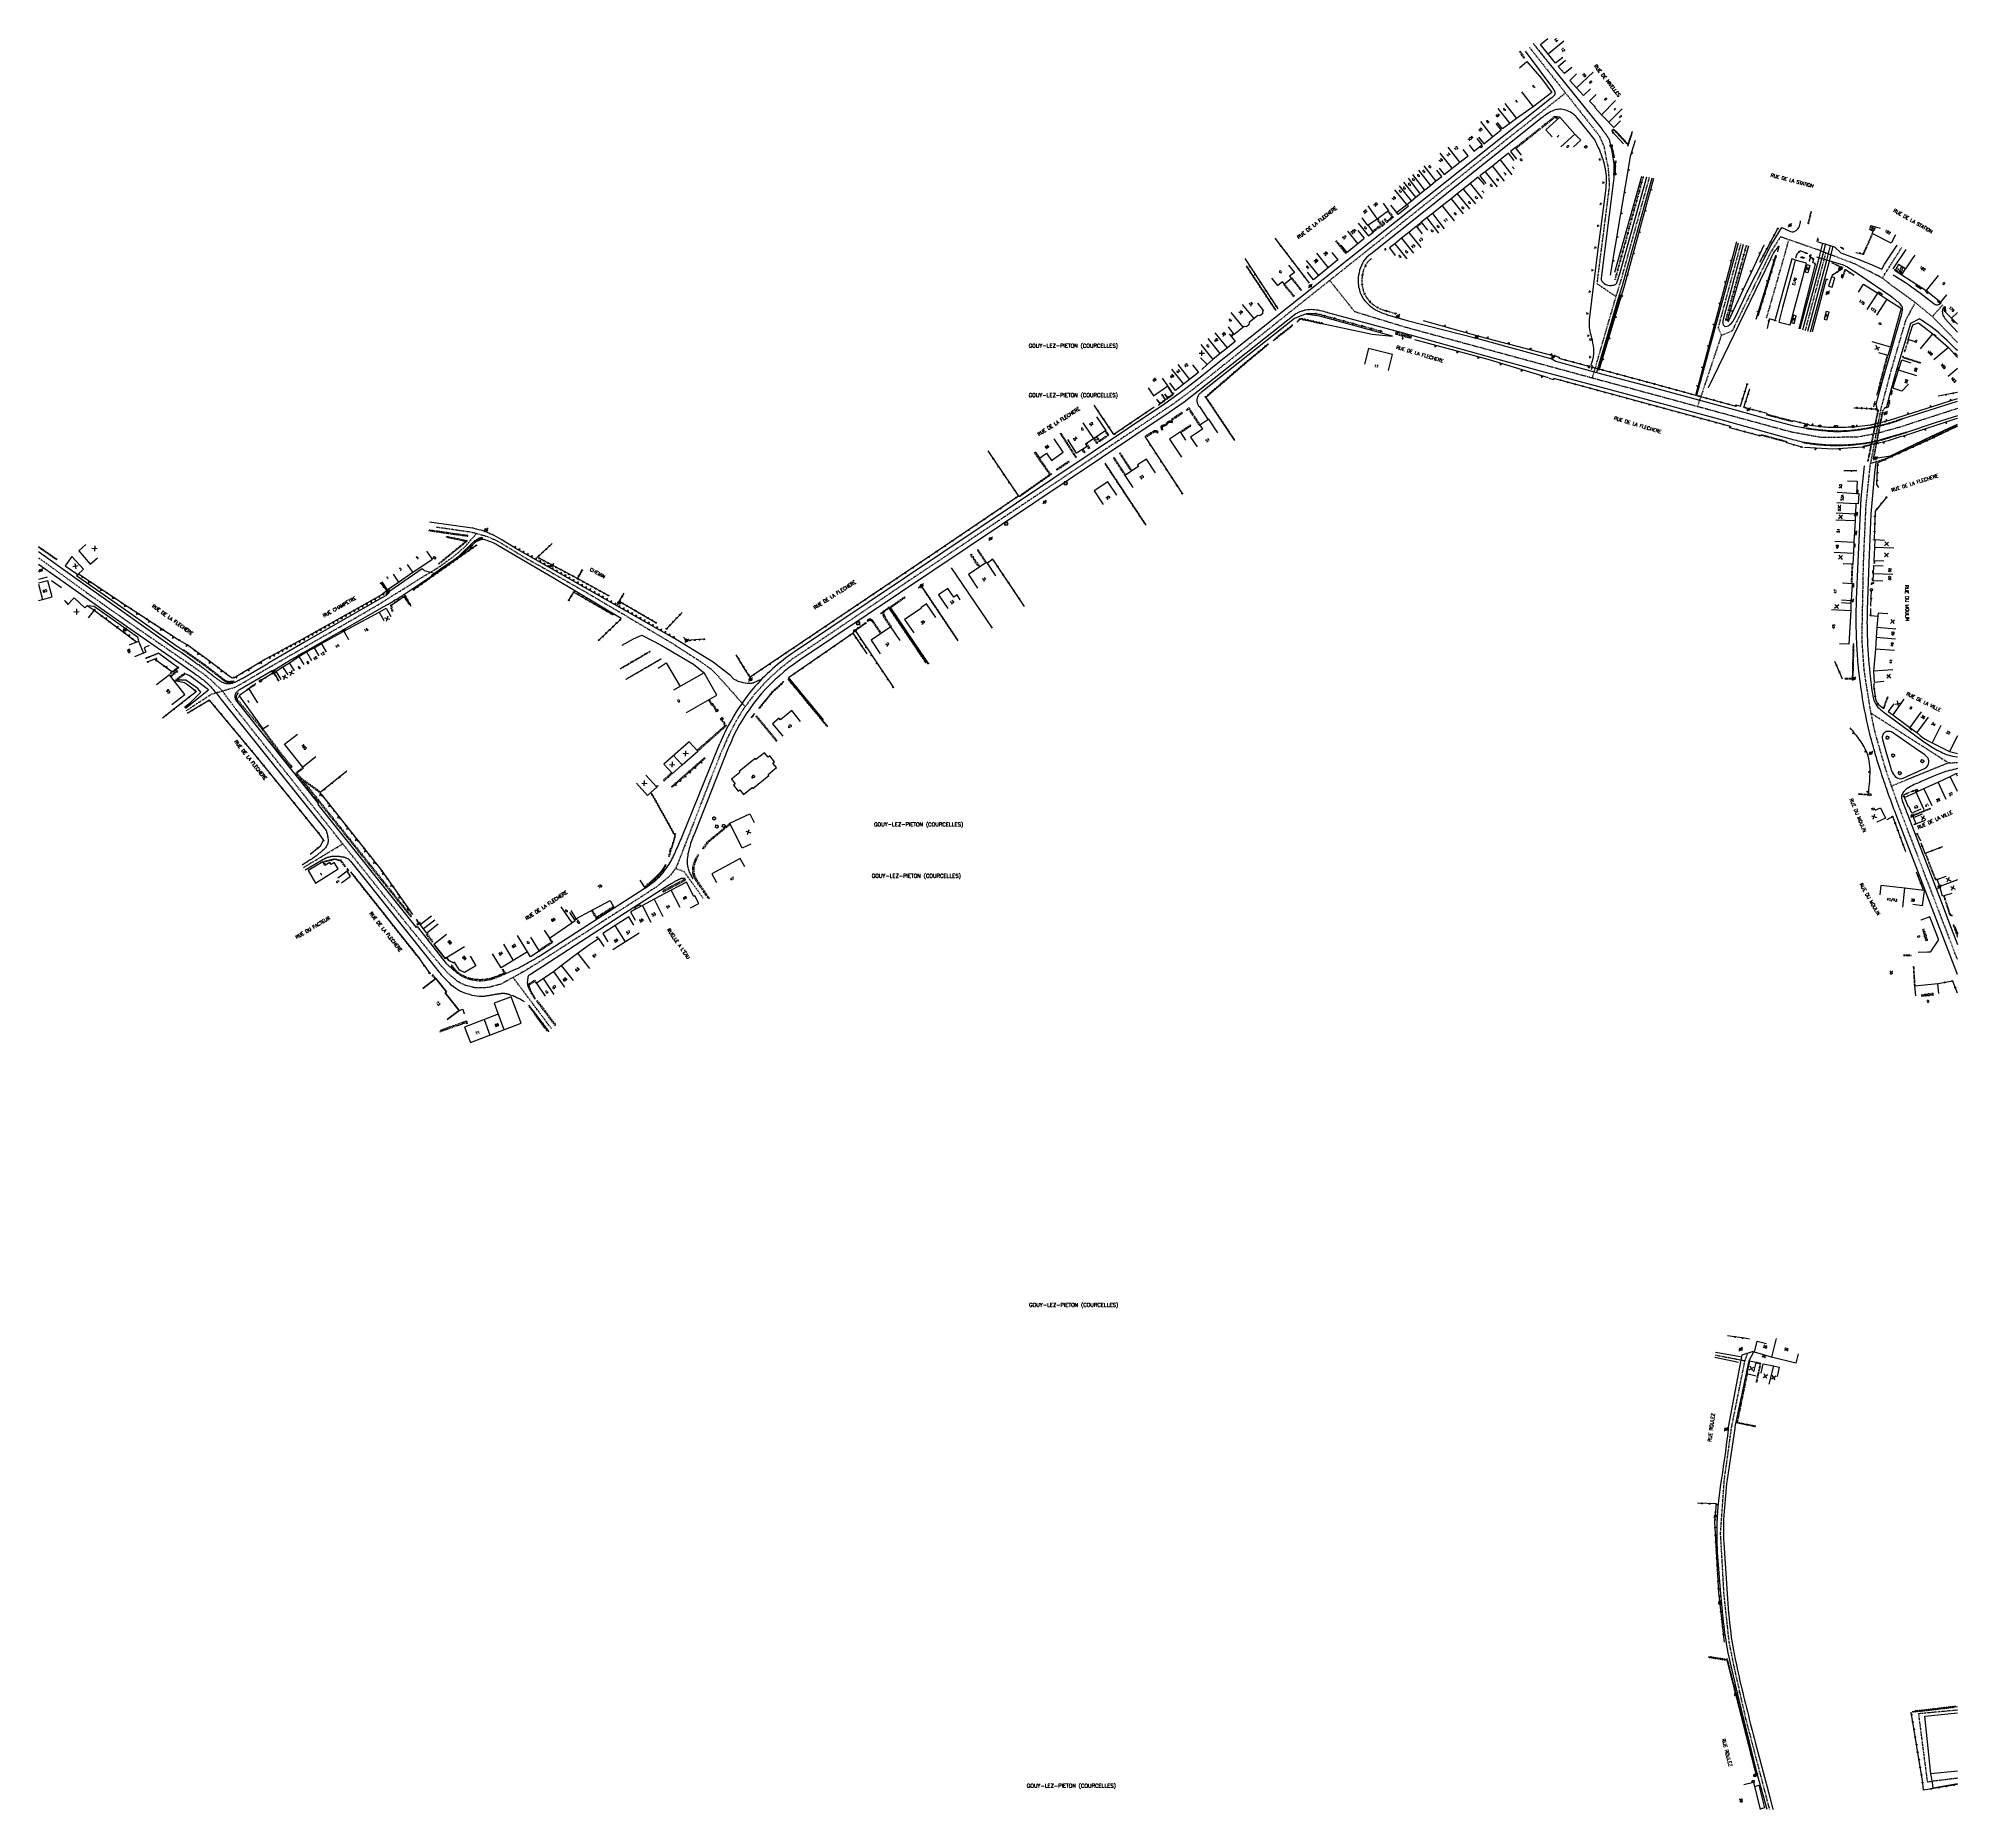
# Model space of a CAD drawing. Header units: millimetres. Extents: x 146000 to 147000, y 131000 to 131923.
import ezdxf
from ezdxf.enums import TextEntityAlignment as Align

# ---------------------------------------------------------------- set-up
doc = ezdxf.new("R2010")
doc.units = ezdxf.units.MM
doc.linetypes.add('DASHED', pattern=[0.75, 0.5, -0.25])
doc.layers.get('0').update_dxf_attribs({"linetype": 'CONTINUOUS'})
for name, color, linetype in [('W0001', 6, 'DASHED'), ('W0008', 7, 'CONTINUOUS'), ('W0017', 7, 'CONTINUOUS'), ('W0100', 7, 'CONTINUOUS'), ('W0112', 1, 'DASHED'), ('W0211', 2, 'CONTINUOUS'), ('W0220', 5, 'DASHED'), ('W0300', 7, 'CONTINUOUS'), ('W0310', 3, 'CONTINUOUS'), ('W0322', 7, 'CONTINUOUS'), ('W0330', 7, 'CONTINUOUS'), ('W0420', 7, 'CONTINUOUS'), ('W0471', 7, 'CONTINUOUS'), ('W0700', 7, 'CONTINUOUS'), ('W0980', 7, 'CONTINUOUS'), ('W0984', 7, 'CONTINUOUS'), ('W0989', 7, 'CONTINUOUS'), ('W0991', 7, 'CONTINUOUS'), ('W1102', 7, 'CONTINUOUS')]:
    doc.layers.add(name, color=color, linetype=linetype)
doc.styles.get("Standard").update_dxf_attribs({"font": 'romans.shx', "width": 0.85})

# ---------------------------------------------------------------- blocks, each defined once
blk = doc.blocks.new('t211o')
at = {"color": 0, "linetype": 'Continuous'}
for p, q in [((-0.3, 0.5), (-0.3, 0)), ((0, 1), (0, 0)), ((0.3, 0.5), (0.3, 0))]:
    blk.add_line(p, q, dxfattribs=at)
blk = doc.blocks.new('t322o')
at = {"color": 0, "linetype": 'Continuous'}
for radius in [0.25, 0.15]:
    blk.add_circle((0, 0), radius, dxfattribs=at)
blk = doc.blocks.new('t112o')
at = {"color": 0, "linetype": 'Continuous'}
for p, q in [((-0.5, 0.5), (0.5, 0.5)), ((-0.5, -0.5), (-0.5, 0.5)), ((0.5, 0.5), (0.5, -0.5)), ((0.5, -0.5), (-0.5, -0.5))]:
    blk.add_line(p, q, dxfattribs=at)
blk = doc.blocks.new('t991o')
at = {"color": 0, "linetype": 'Continuous'}
for p, q in [((-1, 1), (1, -1)), ((-1, -1), (1, 1))]:
    blk.add_line(p, q, dxfattribs=at)
blk = doc.blocks.new('T471')
for p, q in [((-0.333334, 0.333334), (-0.333334, -0.333334)), ((-0.333334, 0.333334), (0.333334, 0.333334)), ((-0.333334, 0), (0, 0)), ((0.500001, 0.500001), (1.000002, 1.000002)), ((-0.500001, -0.500001), (-1.000002, -1.000002)), ((-0.333334, -0.333334), (0.333334, -0.333334))]:
    blk.add_line(p, q)
blk.add_ellipse((0, 0), major_axis=(0.471405, 0.471405), ratio=1, start_param=5.4977871438, end_param=11.780972451)
blk = doc.blocks.new('t330o')
at = {"color": 0, "linetype": 'Continuous'}
for p, q in [((0.25, -0.25), (-0.25, 0.25)), ((-0.25, -0.25), (0.25, 0.25)), ((-0.25, 0.25), (-0.25, -0.25)), ((0.25, 0.25), (-0.25, 0.25)), ((0.25, -0.25), (0.25, 0.25)), ((-0.25, -0.25), (0.25, -0.25)), ((-0.25, -0.25), (-0.25, -0.25))]:
    blk.add_line(p, q, dxfattribs=at)
blk = doc.blocks.new('t310o')
at = {"color": 0, "linetype": 'Continuous'}
for centre, start, end in [((-0.5, 0.4), 216.8699, 323.1304), ((0.5, -0.4), 36.8699, 143.1303)]:
    blk.add_arc(centre, 0.625, start, end, dxfattribs=at)
blk = doc.blocks.new('T300')
for p, q in [((-0.8, 0.5), (-0.9, 0.3)), ((-0.9, 0.3), (-0.9, 0.2)), ((-0.9, 0.2), (-0.7, 0.1)), ((-0.7, 0.6), (-0.8, 0.5)), ((-0.8, -0.1), (-0.7, 0.1)), ((-0.6, 0.7), (-0.7, 0.6)), ((-0.7, 0.1), (-0.7, 0.1)), ((-0.5, 0.7), (-0.6, 0.7)), ((-0.3, 0.6), (-0.5, 0.7)), ((-0.3, 0.6), (-0.2, 0.7)), ((-0.2, 0.6), (-0.3, 0.6)), ((-0.2, 0.7), (-0.1, 0.8)), ((-0.1, 0.8), (0.1, 0.8)), ((0.1, 0.8), (0.2, 0.7)), ((0.2, 0.7), (0.3, 0.6)), ((0.3, 0.6), (0.4, 0.5)), ((0.5, 0.5), (0.3, 0.5)), ((0.4, 0.5), (0.4, 0.5)), ((0.6, 0.4), (0.5, 0.5)), ((0.6, 0.4), (0.7, 0.3)), ((0.7, 0.3), (0.7, 0.2)), ((0.7, 0.2), (0.7, 0.1)), ((0.7, 0.1), (0.7, -0.2)), ((-0.8, -0.2), (-0.8, -0.1)), ((-0.7, -0.3), (-0.8, -0.2)), ((-0.8, -0.2), (-0.8, -0.2)), ((-0.7, -0.4), (-0.7, -0.3)), ((-0.5, -0.5), (-0.7, -0.4)), ((-0.4, -0.5), (-0.5, -0.5)), ((-0.4, -0.5), (-0.3, -0.5)), ((-0.3, -0.5), (-0.3, -0.4)), ((-0.3, -0.6), (-0.3, -0.5)), ((-0.3, -0.5), (-0.3, -0.5)), ((-0.2, -0.7), (-0.3, -0.6)), ((-0.1, -0.8), (-0.2, -0.7)), ((0.1, -0.8), (-0.1, -0.8)), ((0.2, -0.7), (0.1, -0.8)), ((0.3, -0.5), (0.2, -0.5)), ((0.3, -0.6), (0.2, -0.7)), ((0.2, -0.7), (0.2, -0.7)), ((0.5, -0.4), (0.3, -0.5)), ((0.3, -0.5), (0.3, -0.6)), ((0.3, -0.5), (0.3, -0.5)), ((0.6, -0.3), (0.5, -0.4)), ((0.7, -0.2), (0.6, -0.3)), ((0.6, -0.3), (0.6, -0.3))]:
    blk.add_line(p, q)
blk = doc.blocks.new('T420')
for p, q in [((0.7, 0.7), (-0.8, 0.7)), ((-0.8, 0.7), (-0.8, -0.8)), ((0.7, 0.7), (0.7, -0.8)), ((0.7, -0.8), (-0.8, -0.8))]:
    blk.add_line(p, q)
blk.add_ellipse((0, 0), major_axis=(-0.53, 0.53), ratio=1, start_param=3.926991, end_param=10.210176)
blk = doc.blocks.new('t220o')
at = {"color": 0, "linetype": 'Continuous'}
for p, q in [((-0.25, 0.25), (0.25, 0.25)), ((-0.25, -0.25), (0.25, -0.25))]:
    blk.add_line(p, q, dxfattribs=at)

msp = doc.modelspace()

# ---------------------------------------------------------------- linework, layer by layer
at = {"layer": 'W0001'}
for p, q in [((146960.9, 131798), (146971, 131814)), ((146992.4, 131784.1), (146987, 131777.9)), ((146873.7, 131236.9), (146889.3, 131233.9))]:
    msp.add_line(p, q, dxfattribs=at)
at = {"layer": 'W0001', "flags": 128}
for points in [[(146777, 131918.2), (146813.5, 131872)], [(146822, 131788.4), (146812.3, 131795), (146813.5, 131804.8), (146818.8, 131846.2), (146818.1, 131856.1), (146817.5, 131858.1), (146816, 131866.5), (146813.5, 131872), (146813.5, 131872)], [(146839.4, 131850.4), (146824.8, 131797.4), (146822, 131788.4), (146810.7, 131749.5), (146809.6, 131745.9), (146809.6, 131745.9)], [(146887.1, 131815.9), (146875.3, 131772.1), (146877.1, 131768.1), (146877.1, 131768.1)], [(146907.8, 131819.5), (146902.7, 131811.4), (146882.6, 131770.4), (146877.1, 131768.1), (146877.1, 131768.1)], [(146900.6, 131777.3), (146910.4, 131811.3), (146912.1, 131818), (146907.8, 131819.5), (146907.8, 131819.5)], [(147000, 131764.4), (146987, 131777.9), (146978, 131785.3), (146965.9, 131794), (146960.9, 131798), (146946.9, 131805.2), (146940.9, 131807.5), (146931.5, 131811.1), (146927, 131812.8), (146912.1, 131818), (146912.1, 131818)], [(146920.8, 131770.7), (146928.9, 131801.3), (146931.5, 131811.1), (146931.5, 131811.1)], [(146712.5, 131772.3), (146686, 131780.4), (146672.9, 131796.8)], [(146978, 131785.3), (146973, 131776), (146965, 131748.4), (146959.9, 131729.1), (146958.7, 131722.4)], [(147000, 131730), (146979.8, 131723.5), (146969.7, 131720.2), (146958, 131717), (146947.8, 131715.1), (146929, 131714.9), (146913.6, 131717.7), (146887.4, 131724.8), (146864.6, 131731), (146809.6, 131745.9), (146712.5, 131772.3), (146712.5, 131772.3)], [(146864.6, 131731), (146867.3, 131738.8), (146877.1, 131768.1), (146877.1, 131768.1)], [(147000, 131443), (146969.8, 131521.8), (146965.7, 131533.3), (146962.7, 131541.8), (146957.1, 131561.3), (146955, 131571.3), (146952.2, 131588.5), (146951.4, 131594.4), (146950.3, 131609.8), (146951.1, 131649.9), (146952.4, 131679.2), (146954.7, 131701.5), (146961.9, 131703.6), (146986.4, 131714.9), (147000, 131721.4)], [(146958.7, 131722.4), (146956.7, 131712.1)], [(146956.7, 131712), (146954.7, 131701.5), (146954.7, 131701.5)], [(146207.3, 131668.3), (146225, 131665.8), (146228.9, 131664.8), (146234, 131663.3), (146238.4, 131661.4), (146241.5, 131659.7), (146254.3, 131651.9), (146263.2, 131647), (146271.9, 131642), (146285.7, 131634.1), (146304.2, 131623.2), (146330.3, 131607.7), (146344.4, 131598.6), (146350.7, 131594.2), (146357.7, 131586.7), (146368.3, 131574.7)], [(146120.2, 131595.1), (146157.9, 131616.7), (146176.1, 131627.2), (146201.1, 131642.8), (146208.9, 131647.5), (146216.1, 131652.7), (146222.3, 131658), (146228.4, 131665)], [(146077, 131572.5), (146089.9, 131581.1), (146103, 131585), (146120.2, 131595.1)], [(146955, 131571.3), (146995.4, 131545.4), (146965.7, 131533.3), (146965.7, 131533.3)], [(146995.4, 131545.4), (147000, 131545.6)], [(146138.2, 131490.9), (146158.6, 131503.2)], [(146346.4, 131474.9), (146338.8, 131485.5), (146336.8, 131488.5), (146332.1, 131490.3)], [(146267.3, 131407), (146247.4, 131433.6)], [(146902.2, 131000), (146899, 131012.3), (146889.7, 131047.7), (146883.4, 131075.8), (146881.1, 131087.2), (146878.4, 131112.2), (146876.6, 131144), (146878.6, 131172.2), (146882.4, 131199.4), (146889.3, 131233.9), (146890.8, 131237.8), (146890.8, 131237.8)], [(147000, 131051.8), (146982.8, 131050.2), (146979.7, 131049.9), (146984.3, 131014.4), (146986.8, 131014.9), (147000, 131016.5)]]:
    msp.add_lwpolyline(points, dxfattribs=at)
at = {"layer": 'W0001'}
for points in [[(146795.8, 131894.4), (146766.5, 131871.3), (146692.9, 131812.7), (146652.5, 131780.5), (146612.7, 131748.7), (146601.8, 131740.1), (146592.1, 131732.9), (146530.4, 131691.6), (146452.6, 131639.6), (146400.3, 131604.4), (146393.1, 131599.7), (146386.7, 131594.7), (146380.3, 131588.9), (146373.5, 131581.6), (146367.4, 131573.5), (146363.5, 131567), (146359.9, 131560.1), (146355.5, 131550.2), (146350.8, 131538.3), (146335.5, 131498.9), (146332.4, 131491), (146329.1, 131486.5), (146322.1, 131480.8), (146312.9, 131474.8), (146266, 131444.8), (146253.9, 131437.2), (146241, 131430.1), (146234.3, 131428.3), (146227.8, 131428.1), (146222.4, 131429.5), (146218.6, 131431.4), (146213.4, 131435.8), (146207.6, 131442.4), (146191.9, 131461.6), (146159.4, 131502.2), (146119, 131553.1), (146102.9, 131573.4), (146096.4, 131582.2), (146091.5, 131587.2)], [(146000, 131652.3), (146025.3, 131634), (146050.9, 131616), (146080.9, 131595.4), (146086.8, 131591.2), (146091.5, 131587.2)]]:
    msp.add_lwpolyline(points, dxfattribs=at)
at = {"layer": 'W0008'}
for p, q in [((146864.3, 131736.9), (146885.9, 131816.4)), ((146973.2, 131812.8), (146966.4, 131802.8)), ((146873.9, 131238.3), (146886.9, 131236.1)), ((146886, 131233), (146873.6, 131235.5))]:
    msp.add_line(p, q, dxfattribs=at)
for points in [[(146774.8, 131916.2), (146789, 131897.1)], [(146778.9, 131920.3), (146779.2, 131919.9), (146779.5, 131919.5), (146779.8, 131919.2), (146780.1, 131918.8), (146780.4, 131918.4), (146780.7, 131918), (146781, 131917.6), (146781.3, 131917.3), (146781.6, 131916.9), (146781.9, 131916.5), (146782.2, 131916.1), (146782.5, 131915.7), (146782.8, 131915.3), (146783.1, 131914.9), (146783.5, 131914.6), (146783.8, 131914.2), (146784.1, 131913.8), (146784.4, 131913.4), (146784.7, 131913), (146785, 131912.6), (146785.3, 131912.2), (146785.7, 131911.8), (146786, 131911.4), (146786.3, 131911), (146786.3, 131911), (146786.3, 131911), (146786.4, 131910.9), (146786.4, 131910.9), (146786.4, 131910.9), (146786.4, 131910.9), (146786.5, 131910.8), (146786.5, 131910.8), (146786.5, 131910.8), (146786.5, 131910.7), (146786.5, 131910.7), (146786.6, 131910.7), (146814.7, 131875.7), (146814.7, 131875.6), (146814.7, 131875.6), (146814.8, 131875.6), (146814.8, 131875.5), (146814.8, 131875.5), (146814.8, 131875.5), (146814.9, 131875.5), (146814.9, 131875.4), (146814.9, 131875.4), (146814.9, 131875.4), (146814.9, 131875.3), (146815, 131875.3), (146815.1, 131875.1), (146815.3, 131874.9), (146815.5, 131874.7), (146815.6, 131874.5), (146815.8, 131874.3), (146815.9, 131874.1), (146816.1, 131873.9), (146816.3, 131873.6), (146816.4, 131873.4), (146816.6, 131873.2), (146816.7, 131873), (146816.9, 131872.8), (146817, 131872.6), (146817.2, 131872.4), (146817.3, 131872.1), (146817.5, 131871.9), (146817.6, 131871.7), (146817.7, 131871.5), (146817.9, 131871.3), (146818, 131871.1), (146818.2, 131870.8), (146818.3, 131870.6), (146818.4, 131870.4), (146818.6, 131870.2)], [(146801.9, 131881.3), (146801.9, 131881.4), (146801.9, 131881.4), (146801.8, 131881.4), (146801.8, 131881.5), (146801.8, 131881.5), (146801.8, 131881.5), (146801.7, 131881.5), (146801.7, 131881.6), (146801.7, 131881.6), (146801.7, 131881.6), (146801.7, 131881.7), (146801.6, 131881.7), (146801.1, 131882.3), (146800.5, 131882.9), (146799.8, 131883.5), (146799.1, 131884), (146798.4, 131884.4), (146797.6, 131884.8), (146796.9, 131885.2), (146796, 131885.5), (146795.2, 131885.7), (146794.4, 131885.9), (146793.6, 131886), (146792.7, 131886), (146791.9, 131885.9), (146791.2, 131885.8), (146790.4, 131885.6), (146789.6, 131885.3), (146788.9, 131885), (146788.2, 131884.7), (146787.4, 131884.3), (146786.7, 131883.9), (146786.1, 131883.4), (146785.4, 131882.9), (146784.7, 131882.5), (146784.1, 131882), (146784.1, 131882), (146784, 131881.9), (146784, 131881.9), (146784, 131881.9), (146783.9, 131881.9), (146783.9, 131881.8), (146783.9, 131881.8), (146783.8, 131881.8), (146783.8, 131881.8), (146783.8, 131881.7), (146783.8, 131881.7), (146783.7, 131881.7)], [(146783.7, 131881.7), (146694.3, 131810.5), (146694.2, 131810.5), (146694.2, 131810.5), (146694.2, 131810.5), (146694.2, 131810.5), (146694.2, 131810.5), (146694.2, 131810.5), (146694.1, 131810.4), (146694.1, 131810.4), (146694.1, 131810.4), (146694.1, 131810.4), (146694.1, 131810.4), (146694.1, 131810.4), (146693.1, 131809.6), (146692.2, 131808.8), (146691.4, 131807.8), (146690.6, 131806.8), (146690, 131805.7), (146689.4, 131804.6), (146688.9, 131803.3), (146688.5, 131802.1), (146688.2, 131800.8), (146688, 131799.5), (146687.8, 131798.2), (146687.8, 131796.9), (146687.8, 131796), (146687.8, 131795.1), (146687.9, 131794.3), (146688, 131793.4), (146688.2, 131792.5), (146688.4, 131791.7), (146688.6, 131790.9), (146688.9, 131790), (146689.3, 131789.3), (146689.7, 131788.5), (146690.1, 131787.7), (146690.5, 131787), (146691.3, 131786.1), (146692, 131785.2), (146692.9, 131784.4), (146693.8, 131783.6), (146694.8, 131782.8), (146695.8, 131782.2), (146696.8, 131781.5), (146697.9, 131781), (146699, 131780.4), (146700.1, 131779.9), (146701.2, 131779.5), (146702.4, 131779.1), (146702.4, 131779.1), (146702.5, 131779.1), (146702.5, 131779), (146702.6, 131779), (146702.7, 131779), (146702.7, 131779), (146702.8, 131779), (146702.8, 131779), (146702.9, 131778.9), (146702.9, 131778.9), (146703, 131778.9), (146703, 131778.9), (146713.3, 131775.9)], [(146810.6, 131870.8), (146802, 131881.3)], [(146751.2, 131866.6), (146751.8, 131865.9), (146752.6, 131866.5), (146752, 131867.3)], [(146711.4, 131769.2), (146672, 131779.9), (146672, 131779.9), (146672, 131779.9), (146671.9, 131779.9), (146671.9, 131779.9), (146671.9, 131779.9), (146671.8, 131779.9), (146671.8, 131779.9), (146671.8, 131780), (146671.7, 131780), (146671.7, 131780), (146671.7, 131780), (146671.6, 131780), (146670.7, 131780.3), (146669.8, 131780.5), (146668.9, 131780.8), (146667.9, 131781), (146667, 131781.2), (146666, 131781.3), (146665.1, 131781.5), (146664.2, 131781.5), (146663.2, 131781.6), (146662.3, 131781.5), (146661.4, 131781.5), (146660.4, 131781.3), (146660, 131781.2), (146659.6, 131781.1), (146659.1, 131781), (146658.7, 131780.8), (146658.3, 131780.7), (146657.8, 131780.5), (146657.4, 131780.4), (146657, 131780.2), (146656.5, 131780), (146656.1, 131779.8), (146655.7, 131779.6), (146655.3, 131779.4), (146604.4, 131739), (146597.1, 131733.4), (146589.3, 131728), (146396.7, 131598.9), (146394, 131597), (146391.3, 131595.1), (146388.7, 131593), (146386.2, 131590.8), (146383.8, 131588.6), (146381.4, 131586.3), (146379.1, 131583.9), (146376.9, 131581.5), (146374.8, 131578.9), (146372.7, 131576.3), (146370.8, 131573.6), (146368.9, 131570.9), (146367.1, 131568.1), (146365.4, 131565.3), (146363.8, 131562.4), (146362.3, 131559.4), (146361, 131556.4), (146359.7, 131553.4), (146359.5, 131553), (146342, 131508.9), (146342, 131508.9), (146342, 131508.9), (146342, 131508.8), (146341.9, 131508.8), (146341.9, 131508.7), (146341.9, 131508.7), (146341.9, 131508.6), (146341.9, 131508.6), (146341.9, 131508.5), (146341.8, 131508.5), (146341.5, 131507.7), (146341.1, 131506.8), (146340.8, 131506), (146340.5, 131505.1), (146340.2, 131504.3), (146339.9, 131503.4), (146339.6, 131502.5), (146339.4, 131501.7), (146339.2, 131500.8), (146338.9, 131499.9), (146338.9, 131499.9), (146338.7, 131499), (146338.5, 131498), (146338.4, 131497.1), (146338.2, 131496.2), (146338.1, 131495.3), (146338.1, 131494.4), (146338.1, 131493.5), (146338.1, 131492.6), (146338.2, 131491.7), (146338.4, 131490.8), (146338.4, 131490.8), (146338.6, 131490.2), (146338.7, 131489.6), (146339, 131489.1), (146339.2, 131488.5), (146339.5, 131487.9), (146339.8, 131487.3), (146340.1, 131486.7), (146340.4, 131486.2), (146340.7, 131485.6), (146341, 131485)], [(146000, 131655.6), (146019, 131641.9), (146044, 131624.2), (146071.6, 131604.7), (146074.4, 131603), (146080.4, 131598.7), (146080.4, 131598.6), (146080.5, 131598.6), (146080.5, 131598.6), (146080.6, 131598.6), (146080.6, 131598.5), (146080.6, 131598.5), (146080.7, 131598.5), (146080.7, 131598.5), (146080.7, 131598.4), (146080.8, 131598.4), (146080.8, 131598.4), (146080.8, 131598.4), (146081.3, 131598), (146081.8, 131597.7), (146082.3, 131597.4), (146082.7, 131597), (146083.2, 131596.7), (146083.7, 131596.4), (146084.1, 131596), (146084.6, 131595.7), (146085, 131595.4), (146085.5, 131595), (146086, 131594.7), (146086.4, 131594.4), (146086.8, 131594.1), (146087.2, 131593.8), (146087.6, 131593.5), (146088, 131593.2), (146088.4, 131592.9), (146088.7, 131592.6), (146089.1, 131592.3), (146089.5, 131592), (146089.9, 131591.7), (146090.3, 131591.4), (146090.6, 131591.1), (146091, 131590.8), (146091.3, 131590.6), (146091.6, 131590.3), (146092, 131590.1), (146092.3, 131589.8), (146092.6, 131589.6), (146092.9, 131589.3), (146093.2, 131589.1), (146093.5, 131588.8), (146093.9, 131588.6), (146094.2, 131588.4), (146094.6, 131588.2), (146094.9, 131588), (146095.2, 131587.8), (146095.5, 131587.6), (146095.8, 131587.5), (146096.2, 131587.3), (146096.5, 131587.2), (146096.8, 131587.1), (146097.1, 131587), (146097.5, 131586.9), (146097.8, 131586.8), (146098.1, 131586.8), (146098.5, 131586.7), (146098.8, 131586.7), (146099.2, 131586.7), (146099.6, 131586.7), (146099.9, 131586.8), (146100.3, 131586.8), (146100.7, 131586.9), (146101.1, 131587), (146101.4, 131587.1), (146101.8, 131587.2), (146102.2, 131587.4), (146102.5, 131587.5), (146102.9, 131587.7), (146103.2, 131587.8), (146103.5, 131588), (146103.7, 131588.1), (146103.9, 131588.2), (146104.1, 131588.3), (146104.3, 131588.4), (146104.6, 131588.5), (146104.8, 131588.6), (146105, 131588.7), (146105.2, 131588.9), (146105.4, 131589), (146105.6, 131589.1), (146105.9, 131589.2), (146105.9, 131589.2), (146105.9, 131589.3), (146106, 131589.3), (146106, 131589.3), (146106, 131589.3), (146106, 131589.3), (146106.1, 131589.3), (146106.1, 131589.4), (146106.1, 131589.4), (146106.2, 131589.4), (146106.2, 131589.4), (146106.2, 131589.4), (146119.6, 131597.1)], [(146000, 131649), (146010, 131641.9), (146020.8, 131634.3), (146040.2, 131620.7), (146064.2, 131603.9), (146071.5, 131598.9), (146081.1, 131592.1), (146081.1, 131592.1), (146081.1, 131592.1), (146081.2, 131592), (146081.2, 131592), (146081.2, 131592), (146081.3, 131592), (146081.3, 131592), (146081.3, 131591.9), (146081.4, 131591.9), (146081.4, 131591.9), (146081.4, 131591.9), (146081.4, 131591.9), (146082, 131591.5), (146082.6, 131591.1), (146083.2, 131590.7), (146083.7, 131590.3), (146084.3, 131589.8), (146084.9, 131589.4), (146085.4, 131589), (146086, 131588.6), (146086.5, 131588.1), (146087, 131587.7), (146087.6, 131587.2), (146088.1, 131586.7), (146088.7, 131586.2), (146089.3, 131585.6), (146089.8, 131585), (146090.4, 131584.3), (146091, 131583.7), (146091.5, 131583.1), (146092, 131582.4), (146092.6, 131581.8), (146093.1, 131581.2), (146093.6, 131580.5), (146094.2, 131579.8), (146094.7, 131579.2), (146094.7, 131579.1), (146094.8, 131579.1), (146094.8, 131579), (146094.9, 131578.9), (146094.9, 131578.9), (146095, 131578.8), (146095, 131578.7), (146095.1, 131578.7), (146095.1, 131578.6), (146095.2, 131578.5), (146095.2, 131578.5), (146095.3, 131578.4), (146116.2, 131552.2), (146149.9, 131510.1), (146150.1, 131509.5), (146150.3, 131508.9), (146150.4, 131508.4), (146150.6, 131507.8), (146150.7, 131507.2), (146150.9, 131506.6), (146150.9, 131506.1), (146151, 131505.5), (146151, 131505), (146151, 131504.4), (146150.9, 131503.9), (146150.8, 131503.4), (146150.6, 131503), (146150.4, 131502.5), (146150.2, 131502.1), (146149.9, 131501.6), (146149.6, 131501.2), (146149.2, 131500.8), (146148.9, 131500.4), (146148.5, 131500), (146148.1, 131499.7), (146147.6, 131499.3), (146147.2, 131498.9), (146146.8, 131498.6), (146146.4, 131498.3), (146146, 131498), (146145.6, 131497.6), (146145.3, 131497.3), (146144.9, 131497), (146144.5, 131496.7), (146144.1, 131496.4), (146143.7, 131496.2), (146143.3, 131495.9), (146142.9, 131495.6), (146142.5, 131495.3), (146142.1, 131495.1), (146142.1, 131495.1), (146142, 131495.1), (146142, 131495), (146142, 131495), (146141.9, 131495), (146141.9, 131495), (146141.9, 131495), (146141.8, 131494.9), (146141.8, 131494.9), (146141.8, 131494.9), (146141.8, 131494.9), (146141.7, 131494.9), (146137.4, 131492.1)], [(146121.8, 131593.4), (146105.2, 131583.7), (146105.1, 131583.7), (146105.1, 131583.7), (146105.1, 131583.7), (146105.1, 131583.6), (146105.1, 131583.6), (146105.1, 131583.6), (146105.1, 131583.6), (146105, 131583.6), (146105, 131583.6), (146105, 131583.6), (146105, 131583.6), (146105, 131583.6), (146104.7, 131583.4), (146104.4, 131583.2), (146104.1, 131583), (146103.9, 131582.8), (146103.6, 131582.5), (146103.4, 131582.3), (146103.1, 131582), (146102.9, 131581.8), (146102.8, 131581.5), (146102.6, 131581.2), (146102.5, 131580.9), (146102.4, 131580.6), (146102.4, 131580.4), (146102.4, 131580.2), (146102.4, 131580), (146102.4, 131579.9), (146102.4, 131579.7), (146102.4, 131579.5), (146102.5, 131579.3), (146102.5, 131579.1), (146102.6, 131578.9), (146102.6, 131578.7), (146102.6, 131578.5), (146102.7, 131578.3), (146146, 131524), (146145.6, 131523.7), (146196.8, 131459.7), (146197.3, 131460.1), (146210.6, 131443.3), (146210.6, 131443.3), (146210.6, 131443.3), (146210.7, 131443.2), (146210.7, 131443.2), (146210.7, 131443.2), (146210.7, 131443.1), (146210.8, 131443.1), (146210.8, 131443.1), (146210.8, 131443), (146210.8, 131443), (146210.8, 131443), (146210.9, 131442.9), (146211.2, 131442.5), (146211.5, 131442.2), (146211.8, 131441.8), (146212.1, 131441.5), (146212.4, 131441.1), (146212.8, 131440.7), (146213.1, 131440.4), (146213.4, 131440.1), (146213.8, 131439.7), (146214.1, 131439.4), (146214.5, 131439.1), (146214.9, 131438.7), (146215.2, 131438.5), (146215.5, 131438.2), (146215.8, 131437.9), (146216.1, 131437.7), (146216.4, 131437.4), (146216.8, 131437.2), (146217.1, 131436.9), (146217.4, 131436.7), (146217.7, 131436.4), (146218, 131436.1), (146218.4, 131435.9), (146218.7, 131435.6)], [(146316.2, 131480.1), (146316.9, 131480.6), (146317.6, 131481.1), (146318.3, 131481.6), (146319, 131482.2), (146319.7, 131482.7), (146320.4, 131483.2), (146321.1, 131483.8), (146321.8, 131484.3), (146322.4, 131484.9), (146323, 131485.5), (146323.7, 131486.1), (146324.3, 131486.7), (146324.9, 131487.4), (146325.5, 131488.1), (146326.1, 131488.9), (146326.7, 131489.6), (146327.2, 131490.4), (146327.7, 131491.1), (146328.2, 131491.9), (146328.7, 131492.7), (146329.2, 131493.5), (146329.7, 131494.4), (146330.1, 131495.2), (146330.6, 131496), (146331, 131496.9), (146331.4, 131497.8), (146331.8, 131498.6), (146332.2, 131499.5), (146332.6, 131500.4), (146333, 131501.3), (146333.4, 131502.1), (146333.8, 131503), (146334.1, 131503.9), (146334.5, 131504.8), (146334.9, 131505.7), (146335.3, 131506.5), (146335.3, 131506.6), (146335.3, 131506.6), (146335.3, 131506.7), (146335.3, 131506.7), (146335.3, 131506.7), (146335.3, 131506.8), (146335.4, 131506.8), (146335.4, 131506.8), (146335.4, 131506.9), (146335.4, 131506.9), (146335.4, 131507), (146335.4, 131507), (146355.1, 131555.4)], [(146139, 131489.7), (146147.9, 131494.8), (146147.9, 131494.8), (146148, 131494.8), (146148, 131494.9), (146148, 131494.9), (146148, 131494.9), (146148, 131494.9), (146148.1, 131494.9), (146148.1, 131494.9), (146148.1, 131494.9), (146148.1, 131494.9), (146148.1, 131494.9), (146148.2, 131495), (146148.4, 131495.1), (146148.6, 131495.2), (146148.8, 131495.3), (146149.1, 131495.4), (146149.3, 131495.6), (146149.5, 131495.7), (146149.8, 131495.8), (146150, 131495.9), (146150.2, 131496), (146150.5, 131496.1), (146150.7, 131496.2), (146150.9, 131496.2), (146151.2, 131496.3), (146151.5, 131496.4), (146151.8, 131496.5), (146152.1, 131496.5), (146152.3, 131496.6), (146152.6, 131496.6), (146152.9, 131496.7), (146153.2, 131496.7), (146153.5, 131496.7), (146153.8, 131496.8), (146154.1, 131496.8), (146154.4, 131496.8), (146154.7, 131496.8), (146155, 131496.8), (146155.3, 131496.8), (146155.6, 131496.8), (146155.9, 131496.7), (146156.2, 131496.7), (146156.5, 131496.7), (146156.8, 131496.7), (146157, 131496.6), (146157.3, 131496.6), (146157.6, 131496.6), (146157.9, 131496.5), (146158.2, 131496.5), (146158.4, 131496.5), (146158.7, 131496.4), (146159, 131496.4), (146159.2, 131496.3), (146159.4, 131496.3), (146159.7, 131496.2), (146159.9, 131496.1), (146160.2, 131496), (146160.4, 131496), (146160.6, 131495.8), (146160.8, 131495.7), (146161, 131495.6), (146161.1, 131495.6), (146161.3, 131495.5), (146161.4, 131495.4), (146161.6, 131495.3), (146161.7, 131495.2), (146161.8, 131495), (146161.9, 131494.9), (146162.1, 131494.8), (146162.2, 131494.7), (146162.3, 131494.6), (146162.4, 131494.4), (146162.4, 131494.4), (146162.5, 131494.4), (146162.5, 131494.4), (146162.5, 131494.3), (146162.5, 131494.3), (146162.6, 131494.3), (146162.6, 131494.2), (146162.6, 131494.2), (146162.6, 131494.2), (146162.7, 131494.2), (146162.7, 131494.1), (146162.7, 131494.1), (146207.5, 131438.1), (146207.5, 131438), (146207.6, 131437.9), (146207.6, 131437.9), (146207.7, 131437.8), (146207.7, 131437.8), (146207.7, 131437.7), (146207.8, 131437.7), (146207.8, 131437.6), (146207.9, 131437.5), (146207.9, 131437.5), (146208, 131437.4), (146208, 131437.4), (146208.6, 131436.6), (146209.3, 131435.8), (146209.9, 131435), (146210.6, 131434.3), (146211.2, 131433.5), (146211.9, 131432.8), (146212.6, 131432.1), (146213.3, 131431.4), (146214.1, 131430.7), (146214.8, 131430), (146215.6, 131429.4), (146216.4, 131428.8), (146217.5, 131428), (146218.6, 131427.3), (146219.7, 131426.7), (146220.9, 131426.1), (146222.1, 131425.6), (146223.3, 131425.2), (146224.6, 131424.8), (146225.8, 131424.4), (146227.1, 131424.2), (146228.4, 131424), (146229.7, 131423.9), (146231, 131423.9), (146231.5, 131423.9), (146231.9, 131423.9), (146232.4, 131423.9), (146232.9, 131424), (146233.4, 131424), (146233.9, 131424.1), (146234.3, 131424.2), (146234.8, 131424.2), (146235.3, 131424.3), (146235.8, 131424.4), (146236.2, 131424.5), (146236.7, 131424.5), (146236.7, 131424.5), (146236.7, 131424.5), (146236.8, 131424.5), (146236.8, 131424.5), (146236.8, 131424.5), (146236.8, 131424.5), (146236.9, 131424.5), (146236.9, 131424.6), (146236.9, 131424.6), (146236.9, 131424.6), (146236.9, 131424.6), (146237, 131424.6), (146238.1, 131424.8), (146238.1, 131424.8), (146238.1, 131424.8), (146238.2, 131424.8), (146238.2, 131424.8), (146238.2, 131424.8), (146238.3, 131424.8), (146238.3, 131424.8), (146238.3, 131424.8), (146238.3, 131424.8), (146238.4, 131424.8), (146238.4, 131424.8), (146238.4, 131424.8), (146238.8, 131424.9), (146239.1, 131425), (146239.4, 131425), (146239.8, 131425.1), (146240.1, 131425.2), (146240.4, 131425.2), (146240.7, 131425.3), (146241.1, 131425.3), (146241.4, 131425.4), (146241.7, 131425.4), (146242.1, 131425.4), (146242.4, 131425.4), (146242.7, 131425.4), (146242.9, 131425.4), (146243.1, 131425.3), (146243.4, 131425.3), (146243.6, 131425.3), (146243.9, 131425.2), (146244.1, 131425.1), (146244.4, 131425.1), (146244.6, 131425), (146244.8, 131424.9), (146245.1, 131424.8), (146245.3, 131424.7), (146245.3, 131424.7), (146245.3, 131424.7), (146245.4, 131424.7), (146245.4, 131424.7), (146245.4, 131424.7), (146245.4, 131424.7), (146245.5, 131424.7), (146245.5, 131424.7), (146245.5, 131424.7), (146245.5, 131424.7), (146245.6, 131424.6), (146245.6, 131424.6), (146247.3, 131424.1), (146247.3, 131424.1), (146247.3, 131424.1), (146247.3, 131424.1), (146247.3, 131424.1), (146247.3, 131424.1), (146247.4, 131424.1), (146247.4, 131424), (146247.4, 131424), (146247.4, 131424), (146247.4, 131424), (146247.4, 131424), (146247.5, 131424), (146247.7, 131423.9), (146247.9, 131423.8), (146248.2, 131423.7), (146248.4, 131423.6), (146248.6, 131423.5), (146248.9, 131423.4), (146249.1, 131423.2), (146249.4, 131423.1), (146249.6, 131423), (146249.8, 131422.9), (146250.1, 131422.8), (146250.3, 131422.7), (146250.5, 131422.6), (146250.8, 131422.4), (146251, 131422.3), (146251.2, 131422.2), (146251.5, 131422), (146251.7, 131421.9), (146251.9, 131421.8), (146252.2, 131421.6), (146252.4, 131421.5), (146252.6, 131421.4), (146252.8, 131421.2), (146253.1, 131421.1)], [(146337, 131485.1), (146336.9, 131485.1), (146336.8, 131485.1), (146336.6, 131485.1), (146336.5, 131485.1), (146336.4, 131485.2), (146336.3, 131485.2), (146336.2, 131485.2), (146336.1, 131485.2), (146336, 131485.2), (146335.8, 131485.2), (146335.7, 131485.2), (146335.6, 131485.2), (146335.5, 131485.2), (146335.3, 131485.1), (146335.1, 131485.1), (146335, 131485.1), (146334.8, 131485), (146334.6, 131484.9), (146334.5, 131484.9), (146334.3, 131484.8), (146334.2, 131484.8), (146334, 131484.7), (146333.8, 131484.6), (146333.7, 131484.5), (146333.4, 131484.4), (146333, 131484.2), (146332.7, 131484), (146332.4, 131483.9), (146332, 131483.7), (146331.7, 131483.5), (146331.4, 131483.4), (146331.1, 131483.2), (146330.8, 131483), (146330.4, 131482.8), (146330.1, 131482.6), (146329.8, 131482.4), (146329.7, 131482.4), (146329.6, 131482.3), (146329.5, 131482.3), (146329.4, 131482.2), (146329.3, 131482.1), (146329.2, 131482.1), (146329, 131482), (146328.9, 131481.9), (146328.8, 131481.9), (146328.7, 131481.8), (146328.6, 131481.7), (146328.5, 131481.7), (146328.5, 131481.7), (146328.6, 131481.6), (146305.9, 131467.2), (146256.4, 131435.2), (146256.4, 131435.2), (146256.3, 131435.2), (146256.3, 131435.2), (146256.3, 131435.1), (146256.3, 131435.1), (146256.2, 131435.1), (146256.2, 131435.1), (146256.2, 131435.1), (146256.1, 131435), (146256.1, 131435), (146256.1, 131435), (146256, 131435), (146256, 131434.9), (146255.9, 131434.9), (146255.9, 131434.9), (146255.8, 131434.8), (146255.7, 131434.8), (146255.7, 131434.7), (146255.6, 131434.7), (146255.6, 131434.7), (146255.5, 131434.6), (146255.5, 131434.6), (146255.4, 131434.5), (146255.4, 131434.4), (146255.3, 131434.4), (146255.3, 131434.3), (146255.2, 131434.2), (146255.2, 131434.1), (146255.2, 131434.1), (146255.1, 131434), (146255.1, 131433.9), (146255.1, 131433.8), (146255.1, 131433.7), (146255.1, 131433.6), (146255.1, 131433.5), (146255, 131433.4), (146255, 131433.2), (146255, 131432.9), (146254.9, 131432.7), (146254.9, 131432.5), (146254.9, 131432.3), (146254.8, 131432), (146254.8, 131431.8), (146254.8, 131431.6), (146254.8, 131431.4), (146254.7, 131431.1), (146254.7, 131430.9), (146254.7, 131430.7), (146254.8, 131430.6), (146254.8, 131430.5), (146254.8, 131430.4), (146254.8, 131430.4), (146254.8, 131430.3), (146254.8, 131430.2), (146254.8, 131430.1), (146254.8, 131430), (146254.8, 131429.9), (146254.8, 131429.9), (146254.9, 131429.8), (146254.9, 131429.7), (146254.9, 131429.5), (146255, 131429.3), (146255.1, 131429), (146255.2, 131428.8), (146255.2, 131428.6), (146255.3, 131428.4), (146255.4, 131428.2), (146255.5, 131428), (146255.6, 131427.8), (146255.7, 131427.6), (146255.8, 131427.4), (146255.9, 131427.2)], [(146243.6, 131435.7), (146248.9, 131438.1), (146249, 131438), (146249.6, 131438.3), (146250.3, 131438.6), (146250.9, 131439), (146251.5, 131439.3), (146252.2, 131439.6), (146252.8, 131440), (146253.4, 131440.3), (146254.1, 131440.6), (146254.7, 131441), (146255.3, 131441.3), (146255.9, 131441.7), (146256.6, 131442), (146256.9, 131442.2), (146257.2, 131442.4), (146257.5, 131442.6), (146257.8, 131442.7), (146258.2, 131442.9), (146258.5, 131443.1), (146258.8, 131443.3), (146259.1, 131443.5), (146259.4, 131443.7), (146259.7, 131443.9), (146260, 131444.1), (146260.3, 131444.3), (146260.4, 131444.3), (146260.4, 131444.3), (146260.4, 131444.4), (146260.5, 131444.4), (146260.5, 131444.4), (146260.5, 131444.4), (146260.6, 131444.4), (146260.6, 131444.5), (146260.6, 131444.5), (146260.6, 131444.5), (146260.7, 131444.5), (146260.7, 131444.5), (146300.1, 131469.8)], [(146311.3, 131469.2), (146310.8, 131470), (146313.2, 131471.5), (146313.7, 131470.5)]]:
    msp.add_lwpolyline(points, dxfattribs=at)
msp.add_lwpolyline([(146789, 131897.1), (146789, 131897.1), (146789, 131897), (146789, 131897), (146789.1, 131897), (146789.1, 131897), (146789.1, 131896.9), (146789.2, 131896.9), (146789.2, 131896.9), (146789.2, 131896.8), (146789.2, 131896.8), (146789.2, 131896.8), (146789.3, 131896.7), (146789.4, 131896.5), (146789.6, 131896.3), (146789.7, 131896.1), (146789.8, 131895.9), (146789.9, 131895.7), (146790.1, 131895.5), (146790.1, 131895.2), (146790.2, 131895), (146790.3, 131894.8), (146790.3, 131894.5), (146790.3, 131894.3), (146790.3, 131894.1), (146790.2, 131893.9), (146790.2, 131893.7), (146790.1, 131893.5), (146790, 131893.3), (146789.8, 131893.1), (146789.7, 131892.9), (146789.5, 131892.8), (146789.4, 131892.6), (146789.2, 131892.4), (146789, 131892.3), (146788.9, 131892.1), (146788.7, 131892), (146788.7, 131892), (146788.6, 131892), (146788.6, 131891.9), (146788.6, 131891.9), (146788.5, 131891.9), (146788.5, 131891.9), (146788.5, 131891.8), (146788.5, 131891.8), (146788.4, 131891.8), (146788.4, 131891.8), (146788.4, 131891.7), (146788.3, 131891.7), (146707.6, 131827.4), (146612.8, 131752.2), (146606.2, 131746.9), (146596.3, 131739.3), (146587, 131732.4), (146394, 131603.2, 0.069521), (146372.3, 131583.9, 0.046842), (146361.1, 131567.7, 0.032579), (146355.1, 131555.4, 1.529427)], format="xyb", dxfattribs=at)
at = {"layer": 'W0008', "flags": 128}
for points in [[(146809.4, 131750.3), (146810, 131752.1), (146809.4, 131752.4, -0.3384), (146809.5, 131753.9, 0.0958), (146810.6, 131760, 0.0521), (146809.8, 131765.4, 0.0018), (146809.1, 131768.3, -0.0822), (146808.3, 131776.2), (146810.2, 131792.1), (146812.6, 131811.6), (146816.9, 131844.9, 0.0782), (146816.6, 131854.9, 0.0558), (146813.6, 131864.6, 0.0169), (146810.6, 131870.8), (146810.6, 131870.8)], [(146818.6, 131870.2, 0.0027), (146819.2, 131867.2, -0.0233), (146820.8, 131858.5, -0.0587), (146820.6, 131847.5), (146814.4, 131798, 0.1793), (146814.8, 131796.4, 0.0887), (146816, 131795.2, 0.1739), (146819.7, 131794.2, 0.0738), (146821.4, 131794.5, 0.2433), (146822.5, 131795.5), (146824.2, 131800.9), (146838.1, 131850.7), (146838.1, 131850.7)], [(146888.4, 131815.4), (146877.8, 131775.7, 0.132), (146877.8, 131774.1, 0.1945), (146878.7, 131772.9, 0.2553), (146881.3, 131773.6, 0.1313), (146884.3, 131777.8), (146891, 131791.8), (146902.7, 131814.9), (146908.5, 131824.3), (146913.1, 131822.2, 0.256), (146916, 131822.8, 0.1497), (146917.7, 131825, 0.0438), (146918.3, 131827.9), (146918.3, 131827.9)], [(146927.2, 131816.8), (146935.9, 131814.2), (146939.3, 131811.1), (146947.7, 131808, -0.0138), (146956.3, 131804.6), (146960.7, 131802.7), (146962.1, 131805.3), (146968.7, 131815.1), (146968.7, 131815.1)], [(146906.4, 131811.7), (146907.1, 131814.7, 0.0369), (146904.9, 131812.1, 0.0419), (146902.6, 131807.9), (146880.9, 131763.1), (146870.2, 131740.8), (146870.2, 131740.8)], [(146958.3, 131729.3), (146957.7, 131732), (146958.6, 131735.6), (146961.5, 131746.2), (146970.5, 131777.6, 0.0529), (146971.4, 131781.3, 0.1128), (146971.2, 131783.1, 0.0907), (146969.8, 131784.9, 0.0217), (146965.2, 131788.5), (146949.4, 131799.4), (146942.4, 131803.9), (146940.7, 131804.7), (146926.7, 131808.8), (146926.7, 131808.8)], [(146966.6, 131799.6, -0.0098), (146972.9, 131795.7, -0.0204), (146985.4, 131786.5), (146988.4, 131784.2, 0.0191), (146989.1, 131784.1, 0.1195), (146990.4, 131784.3, 0.0846), (146991.5, 131785.1), (146991.5, 131785.1)], [(146713.3, 131775.9), (146749.4, 131766.7), (146788.7, 131755.9), (146790.7, 131754.7), (146793.2, 131754), (146812, 131748.8), (146838.9, 131741.6), (146883.7, 131729.5), (146899.2, 131725.2), (146914.7, 131721, 0.0278), (146918.6, 131720.3, -0.0041), (146921.2, 131719.8), (146921.3, 131719.6), (146931, 131718.5, 0.033), (146938.3, 131718.1, 0.0244), (146945.6, 131718.6, 0.0212), (146955.5, 131720.1, 0.0284), (146966.1, 131722.8), (146971.2, 131724.4), (146971.1, 131724.6), (147000, 131733.8, 0.067)], [(147000, 131760.2, 0.00259), (146994.7, 131765.4, 0.0478), (146983.1, 131774.9, 0.0087), (146980.2, 131776.7), (146975.5, 131774.4), (146968.5, 131750.7), (146965.7, 131740.8), (146963.1, 131730.9), (146961.5, 131729.5), (146961.5, 131729.5)], [(146993.2, 131783.2, 0.0134), (146992.7, 131782.4, 0.0541), (146992.3, 131781.6, 0.1483), (146992.3, 131779.4, 0.1211), (146993.5, 131777), (147000, 131769.8, -0.0069)], [(147000, 131726.2), (146988.5, 131722.5), (146973.4, 131717.6), (146973.3, 131717.6), (146960.5, 131713.8, -0.0416), (146950.4, 131711.7, -0.0286), (146938.7, 131710.9, -0.0236), (146927, 131711.4, -0.0331), (146919.7, 131712.4, -0.0126), (146912.5, 131714.3), (146875.7, 131724.4), (146826.8, 131737.7), (146788.7, 131747.9), (146784.6, 131749), (146753.8, 131757.4), (146711.4, 131769.2), (146711.4, 131769.2)], [(147000, 131435.1), (146985.2, 131474), (146978.5, 131491.3), (146968.1, 131518.3, -0.005), (146963.6, 131530.5, -0.0075), (146960.2, 131540.5, -0.0235), (146953.3, 131565.1, -0.0164), (146950.3, 131580.9, -0.0165), (146948.3, 131596.9, -0.0107), (146947.6, 131607.8, -0.0221), (146947.5, 131630.5), (146948.3, 131650.3), (146949.9, 131683.4), (146951.6, 131700.2), (146951.6, 131700.2)], [(146957.7, 131702.8), (146957, 131698.2), (146954.9, 131675.1), (146953.8, 131649.4), (146953, 131625.3, 0.0155), (146953, 131611.9, 0.0171), (146954.4, 131592, 0.025), (146956, 131580.1, 0.0499), (146956.7, 131577.5, 0.0814), (146958.6, 131574.5, 0.0503), (146961.9, 131571.6), (146965.1, 131569.2), (146977.6, 131560, 0.0404), (146991.3, 131551.1, 0.0425), (146995.1, 131549.5, 0.0537), (146999.8, 131548.6, 0.000638), (147000, 131548.6, 0.0016)], [(146248.2, 131657.5), (146241.2, 131661.7), (146237.5, 131663.8, 0.016471), (146235.3, 131664.8, 0.016471), (146233.1, 131665.8, 0.018123), (146230.6, 131666.6, 0.000158), (146226, 131667.8)], [(146303.1, 131619.9), (146303.7, 131620.6), (146268.7, 131641.5), (146239.4, 131658.7, 0.020068), (146237.4, 131659.8, 0.025966), (146235.8, 131660.5, 0.014166), (146233.2, 131661.4, 0.030915), (146232, 131661.7, 0.114116), (146230.7, 131661.6, 0.051965), (146228, 131660.5, 0.096575), (146226.6, 131659.4, 0.074065), (146225.4, 131657.4), (146224.4, 131656.1)], [(146121.8, 131593.4), (146123.5, 131594.3), (146127.8, 131596.9), (146129.1, 131597.7, -0.007891), (146131.7, 131599.2, 0.006647), (146134.8, 131601, 0.000178), (146136.8, 131602.2, -0.000514), (146137.5, 131602.6, -0.011496), (146137.7, 131602.7, 0.006418), (146138.1, 131602.9), (146158.8, 131614.7), (146181.3, 131627.6), (146182.2, 131628.1, 0.00183), (146186, 131630.3, 0.010607), (146186.6, 131630.6, 0.000238), (146189.5, 131632.5, 0.000995), (146190.2, 131632.9, 0.009265), (146190.5, 131633.2, -0.00583), (146191, 131633.5), (146205.1, 131642.9)], [(146182.8, 131634.5, -0.037831), (146182.2, 131633.5, -0.073466), (146181.7, 131633.1, -0.008149), (146181, 131632.5, -0.008089), (146180.1, 131632, -0.022623), (146179.8, 131631.8, 0.008616), (146179, 131631.4), (146138.7, 131608.3), (146119.6, 131597.1)], [(146376.9, 131588.9), (146375.2, 131588.3, -0.05484), (146372.5, 131587, -0.083873), (146370.5, 131586.7, -0.063563), (146366.2, 131587.4, -0.0703), (146362.6, 131588.9, -0.083772), (146361.6, 131589.8, 0.057854), (146360.2, 131591.2), (146351.6, 131597.8), (146331, 131610.5)], [(146965.6, 131561.6, 0.1156), (146963.1, 131561.7, 0.2026), (146961.2, 131560.2, 0.1895), (146960.9, 131557.5), (146962.7, 131551.3), (146965.1, 131543.1, 0.0609), (146966.5, 131539.7, 0.167), (146969, 131537.4, 0.1956), (146971.8, 131537.4), (146976, 131539.3), (146982.9, 131542.5, 0.1538), (146984.6, 131544, 0.2311), (146984.9, 131547.4, 0.1331), (146983, 131549.5), (146977.7, 131553.2), (146965.6, 131561.6), (146965.6, 131561.6)], [(147000, 131542.4, 0.012494), (146995.8, 131541.4, 0.0339), (146988.4, 131538.8), (146981.2, 131535.6, 0.0542), (146973.9, 131532.1, 0.0967), (146971.6, 131529.8, 0.1348), (146970.9, 131527.6, 0.0949), (146971.4, 131525.3), (146976.2, 131512.8), (146990.6, 131475.4), (146996.7, 131459.3), (147000, 131450.7)], [(146900.9, 131000), (146895.8, 131018.1), (146885.5, 131060.7, -0.015), (146880, 131084.7, -0.0225), (146876.6, 131114.5, -0.0065), (146875.2, 131131.9, -0.0244), (146874.8, 131149.2, -0.0269), (146877.2, 131172.5, 0.0112), (146880.7, 131197.9), (146880.8, 131199.3), (146887.8, 131236.9), (146893.8, 131238.8), (146893.8, 131238.8)], [(146893.8, 131238.4), (146891.4, 131233.8), (146884, 131199.5), (146884.1, 131198.6), (146880, 131172, 0.0107), (146878.4, 131155.4, 0.0323), (146878.3, 131138.8), (146880.2, 131109.9, 0.0211), (146882.2, 131089.7, 0.0192), (146886.7, 131067, 0.0083), (146894.7, 131035.2), (146902.2, 131006.5), (146903.9, 131000)]]:
    msp.add_lwpolyline(points, format="xyb", dxfattribs=at)
for points in [[(146840.7, 131850.1), (146825.3, 131794), (146822.9, 131786.3), (146812, 131748.8), (146812, 131748.8)], [(146713.1, 131836.3), (146714, 131835.4), (146708.6, 131831.1), (146707.8, 131832.1)], [(146915.4, 131807.5), (146913.7, 131808), (146905.1, 131776.4), (146905.1, 131776.4)], [(146917.5, 131771.6), (146926.1, 131805.2), (146925.3, 131805.4), (146925.3, 131805.4)], [(146932.6, 131797.1), (146931.7, 131797.4), (146924.3, 131769.9), (146924.3, 131769.9)], [(146934.4, 131798.7), (146932.9, 131793.8), (146934.8, 131793.3), (146936.2, 131798.2), (146934.4, 131798.7), (146934.4, 131798.7)], [(146183.1, 131635), (146200, 131646.7), (146201, 131645.7), (146206.4, 131644.3)], [(146006.8, 131640.5), (146012, 131636.7)], [(146057.8, 131606.5), (146055.1, 131605.4)], [(146055.1, 131605.4), (146056, 131603.1), (146054.7, 131602.6)], [(147000, 131013.4), (146987.3, 131011.2), (146987, 131014.1), (146986.2, 131018.6), (146986.2, 131018.6)], [(146894.2, 131012.1), (146896.6, 131012.7), (146899.5, 131000.9), (146897.1, 131000.3), (146897.1, 131000.3)]]:
    msp.add_lwpolyline(points, dxfattribs=at)
at = {"layer": 'W0017', "flags": 128}
msp.add_lwpolyline([(146206.4, 131644.3), (146206.6, 131643.9), (146205.1, 131642.9), (146204.9, 131643.2), (146206.4, 131644.3), (146210.8, 131647.3), (146213.9, 131649.5), (146217.2, 131651.7), (146219.3, 131653.3), (146226.8, 131660.5, 0.020592), (146227.3, 131660.9, -0.040717), (146227.5, 131661.2, -0.025233), (146228.4, 131661.8, -0.021132), (146229.6, 131662.5, -0.069166), (146230.1, 131662.7, -0.036114), (146231.2, 131662.9), (146231.2, 131662.3, 0.036114), (146230.2, 131662.2, 0.069166), (146229.8, 131662, 0.021132), (146228.7, 131661.4, 0.025233), (146227.8, 131660.8, 0.040717), (146227.7, 131660.6, -0.020592), (146227.2, 131660.1), (146219.6, 131652.9), (146217.5, 131651.3), (146214.2, 131649), (146211.1, 131646.9), (146206.6, 131643.9)], format="xyb", dxfattribs=at)
msp.add_lwpolyline([(146304.2, 131606.8), (146310.2, 131610.1), (146314.4, 131611.9), (146324.6, 131606.8), (146341.3, 131596.8), (146347, 131592.3)], dxfattribs=at)
at = {"layer": 'W0100'}
for p, q in [((146959.9, 131790.2), (146959.4, 131789.5)), ((146959.4, 131789.5), (146959.4, 131789.9)), ((146959.4, 131789.5), (146959.8, 131789.7)), ((146978.3, 131794.1), (146978.8, 131794.8)), ((146978.3, 131794.1), (146981.1, 131792.4)), ((146980.1, 131793.9), (146979.7, 131793.7)), ((146979.7, 131793.2), (146980.1, 131793.9)), ((146980.1, 131793.9), (146980.1, 131793.5)), ((146981.1, 131792.4), (146981.5, 131793)), ((146984, 131790.6), (146984.4, 131791.1)), ((146984.4, 131791.1), (146984.1, 131791)), ((146984.4, 131791.1), (146984.3, 131790.7)), ((146990.7, 131786), (146990.2, 131785.9)), ((146990.2, 131785.4), (146990.7, 131786)), ((146990.7, 131786), (146990.7, 131785.5)), ((146993.1, 131781.7), (146993.7, 131781.7)), ((146993.7, 131781.7), (146993.5, 131781.8)), ((146993.7, 131781.7), (146993.5, 131781.6)), ((146997.5, 131775.5), (146998, 131776)), ((146998, 131776), (146997.7, 131775.9)), ((146998, 131776), (146998, 131775.7)), ((146988.5, 131768.2), (146988.4, 131767.9)), ((146988.4, 131767.9), (146988.4, 131768.1)), ((146988.4, 131767.9), (146988.5, 131768)), ((146999.5, 131758.1), (146999.1, 131757.7)), ((146999.1, 131757.7), (146999.2, 131758)), ((146999.1, 131757.7), (146999.4, 131757.7)), ((146969.1, 131750.9), (146969.5, 131750.7)), ((146969.5, 131750.7), (146969.3, 131750.7)), ((146969.5, 131750.7), (146969.4, 131750.9)), ((146967.5, 131745.3), (146967.8, 131745.2)), ((146967.8, 131745.2), (146967.6, 131745.2)), ((146967.8, 131745.2), (146967.7, 131745.4)), ((146947.4, 131686.6), (146947.7, 131686.8)), ((146947.4, 131686.6), (146947.6, 131686.4)), ((146948.3, 131686.6), (146947.4, 131686.6)), ((146946, 131658.7), (146946.3, 131658.9)), ((146946, 131658.7), (146946.3, 131658.4)), ((146946.8, 131658.6), (146946, 131658.7)), ((146946.4, 131665.2), (146946.9, 131665.5)), ((146946.4, 131665.2), (146946.9, 131664.9)), ((146947.6, 131665.2), (146946.4, 131665.2)), ((146945.1, 131637.9), (146945.4, 131638.1)), ((146945.1, 131637.9), (146945.4, 131637.7)), ((146945.9, 131637.9), (146945.1, 131637.9)), ((146955.8, 131641), (146956.2, 131641)), ((146955.9, 131644.9), (146956.3, 131644.8)), ((146956.2, 131641), (146956, 131641.1)), ((146956.2, 131641), (146956, 131640.9)), ((146956.3, 131644.8), (146956.2, 131645)), ((146956.3, 131644.8), (146956.2, 131644.7)), ((146975.9, 131563.4), (146975.6, 131563.2)), ((146975.6, 131563), (146975.9, 131563.4)), ((146975.9, 131563.4), (146975.8, 131563.1)), ((146978.6, 131531.3), (146979, 131530.3)), ((146979, 131530.3), (146978.7, 131530.6)), ((146979, 131530.3), (146979, 131530.8)), ((146899.6, 131235.7), (146898.8, 131236)), ((146899.5, 131236.8), (146899.2, 131236.5)), ((146899.2, 131235.8), (146899.5, 131236.8)), ((146899.5, 131236.8), (146899.6, 131236.3))]:
    msp.add_line(p, q, dxfattribs=at)
for points in [[(146794.4, 131913), (146790.6, 131909.9), (146782.7, 131919.7), (146786.5, 131922.8)], [(146771.8, 131907.6), (146775.6, 131910.9), (146783.3, 131902), (146788.7, 131894.6), (146779, 131887.2), (146779, 131887.2), (146770.3, 131881.1), (146766.8, 131878.5), (146763, 131875.8), (146760.4, 131879.1)], [(146799, 131907.7), (146795.2, 131904.5), (146791.9, 131908.3), (146795.7, 131911.5)], [(146808.8, 131896.6), (146805.1, 131893.2), (146798, 131901), (146801.6, 131904.4)], [(146811.8, 131893.6), (146808.3, 131890.1), (146811.2, 131887.2), (146811, 131886.9), (146814.5, 131883.1), (146814.5, 131883.1), (146818.4, 131879.2), (146818.3, 131879), (146820.9, 131876.4), (146824.4, 131879.9)], [(146750.5, 131871.4), (146753.2, 131868), (146757.7, 131871.6), (146762.2, 131875.2), (146759.6, 131878.5)], [(146800, 131866.4), (146803.7, 131869.8), (146800.7, 131873), (146792.9, 131881.8), (146785.6, 131875.2), (146788.9, 131871.5)], [(146745.5, 131867.4), (146748.1, 131864.1), (146752.3, 131867.5), (146749.8, 131870.8)], [(146772.8, 131862), (146769.7, 131866), (146767.1, 131863.9), (146770.2, 131860)], [(146729.9, 131855.2), (146732.5, 131851.9), (146736.7, 131855.2), (146740.7, 131858.3), (146745, 131861.7), (146742.5, 131865)], [(146769.1, 131859.2), (146766, 131863.1), (146761.7, 131859.6), (146757.7, 131856.3), (146753.9, 131853.4), (146751.1, 131851.2), (146754.2, 131847.3)], [(146704.6, 131836), (146707.8, 131832.1), (146713.1, 131836.3), (146715.5, 131838.3), (146717.8, 131840.2), (146722.4, 131843.9), (146725.4, 131846.3), (146728.3, 131848.6), (146731.4, 131851), (146728.8, 131854.3)], [(146753.5, 131846.7), (146750.3, 131850.6), (146746.1, 131847.2), (146742.5, 131844.4), (146739.4, 131841.9), (146736.2, 131839.3), (146731.5, 131835.6), (146726.5, 131831.6), (146723.6, 131829.3), (146720.6, 131827.1), (146723.8, 131823)], [(146687.6, 131822.8), (146690.7, 131818.9), (146690.6, 131818.2), (146682, 131811.3), (146678.9, 131815.1)], [(146674.1, 131811.4), (146677.2, 131807.5), (146664.4, 131797.1), (146661.3, 131801)], [(146651.5, 131804.8), (146654.5, 131800.9), (146652, 131798.9), (146653, 131797.7), (146649.3, 131794.8), (146648.4, 131796.1), (146645.8, 131794.1), (146642.8, 131798)], [(146983.8, 131791.6), (146983.4, 131791.1), (146984.5, 131790), (146985, 131790.6)], [(146990.1, 131786.4), (146989.6, 131785.9), (146990.8, 131784.9), (146991.3, 131785.5)], [(146635.3, 131784.9), (146638.4, 131781), (146637.9, 131780.5), (146637.9, 131779.3), (146636.5, 131778.3), (146635.4, 131778.5), (146630.9, 131774.8), (146630.8, 131773.7), (146629.5, 131772.6), (146628.4, 131772.8), (146623.2, 131768.6), (146620.1, 131772.5)], [(146620.5, 131768.9), (146623.6, 131765), (146619.6, 131761.7), (146615.8, 131758.7), (146612, 131755.6), (146609, 131752.9), (146605.6, 131756.5)], [(146703.6, 131749.9), (146705.7, 131758.1), (146693.2, 131761.3), (146691.1, 131753.1)], [(146551.4, 131725.7), (146556.2, 131718.6), (146545.7, 131711.5), (146545.7, 131711.5), (146546.5, 131710.3), (146541, 131706.7), (146536.4, 131713.9)], [(146598, 131713.5), (146598, 131713.5), (146595.1, 131717.9), (146589.5, 131714.1), (146595.7, 131704.7)], [(146614.7, 131717.3), (146609.9, 131724.4), (146605.3, 131721.3), (146606.6, 131719.2), (146600.4, 131715.1), (146603.8, 131710.1)], [(146519.4, 131707.4), (146521.6, 131704.1), (146525.3, 131706.7), (146527.9, 131703), (146534.1, 131707.2), (146529.3, 131714.3)], [(146582.1, 131696.6), (146577.5, 131703.7), (146572.8, 131700.6), (146573.2, 131699.9), (146566.1, 131695.2), (146570.3, 131688.9)], [(146562, 131684.8), (146557.3, 131691.9), (146550.2, 131687.2), (146554.9, 131680.1)], [(146000, 131630), (146002.1, 131630.6), (146007.2, 131631.9), (146005, 131640.3), (146000, 131639)], [(146480.4, 131630.3), (146478.8, 131632.9), (146477, 131631.7), (146474, 131636.2), (146469.1, 131633), (146473.9, 131625.9)], [(146467.6, 131621.2), (146462.8, 131628.3), (146459.9, 131626.2), (146460.1, 131625.9), (146451.4, 131620.1), (146456.2, 131613.1)], [(146449.1, 131609.2), (146444.3, 131616.3), (146434, 131609.3), (146438.7, 131602.2)], [(146069.6, 131575.8), (146076.3, 131581.1), (146068.3, 131591.3), (146061.6, 131586.1)], [(146114.4, 131576.7), (146109.8, 131583.9), (146105.6, 131581.2), (146104.6, 131580.4), (146116.9, 131563.1), (146120, 131565.1)], [(146144.5, 131548.5), (146137.8, 131543.2), (146128.3, 131555.1), (146135, 131560.4)], [(146343.6, 131551.5), (146339.2, 131556.4), (146326, 131544.8), (146330.4, 131539.9), (146335.4, 131544.3), (146343.6, 131551.5)], [(146975.3, 131563.8), (146975.1, 131563.5), (146976.1, 131562.5), (146976.4, 131563)], [(146316.6, 131539), (146322.2, 131532.7), (146317.4, 131528.4), (146311.7, 131534.8)], [(146371.2, 131503.1), (146366.7, 131500.9), (146360.4, 131513.9), (146370.8, 131518.9), (146373, 131514.4)], [(146368.1, 131491.3), (146365.7, 131495.6), (146350.9, 131487.5), (146353.3, 131483.1)], [(146144.4, 131482.7), (146156.2, 131490.2), (146154.1, 131493.4), (146152.5, 131492.4), (146151.9, 131493.5), (146149.3, 131491.9), (146148.2, 131493.9), (146140.5, 131489.4), (146144.4, 131482.7)], [(146157.9, 131482.9), (146162.7, 131486.4), (146160.9, 131489), (146156, 131485.4)], [(146297.9, 131473.6), (146300, 131469.9), (146316.2, 131480.3), (146313.6, 131484.3)], [(146339.9, 131469.8), (146344.2, 131472.2), (146342.1, 131476.1), (146341.6, 131475.8), (146337.8, 131483.2), (146329.8, 131479), (146320.8, 131474.3), (146314.8, 131471.1), (146308.6, 131467.8), (146310.9, 131463.4)], [(146277.5, 131468.5), (146280, 131464.1), (146297.9, 131473.6)], [(146310.3, 131460.9), (146307.7, 131465.1), (146300.6, 131460.6), (146294.1, 131456.5), (146296.7, 131452.2)], [(146313, 131456.7), (146306, 131452.2), (146299.4, 131448)], [(146216.9, 131441.6), (146216.5, 131441.3), (146216.4, 131441.2), (146213.8, 131442.5), (146212.7, 131444), (146211.9, 131443.5), (146206.1, 131451), (146211.9, 131443.5), (146212.7, 131444), (146213.8, 131442.5), (146216.4, 131441.2), (146216.5, 131441.3), (146216.9, 131441.6)], [(146225, 131444.7), (146228, 131439.7), (146222, 131436.1), (146219.5, 131437.4), (146216.9, 131441.6), (146216.9, 131441.6)], [(146222, 131407.7), (146225.1, 131399.7), (146251.5, 131409.8), (146246.3, 131423.5), (146237.5, 131420.2), (146239.6, 131414.4)], [(146239.6, 131414.4), (146222, 131407.7)]]:
    msp.add_lwpolyline(points, dxfattribs=at)
at = {"layer": 'W0100', "flags": 128}
for points in [[(146700.7, 131837), (146703.6, 131833), (146697.6, 131828.7), (146692.7, 131825.3), (146689.9, 131829.3)], [(146687.8, 131826.6), (146693.1, 131820), (146695.5, 131821.9), (146693.1, 131825.5)], [(146721.3, 131821.1), (146718.2, 131825), (146714.2, 131821.8), (146710.3, 131818.7), (146706.8, 131815.9), (146704, 131813.7), (146707.1, 131809.8)], [(146967.8, 131820.6), (146965.5, 131816.2), (146955.6, 131821.2), (146956.1, 131822.3), (146954.3, 131823.3), (146954.9, 131825.3), (146959.7, 131824), (146959.7, 131824)], [(146921.3, 131805.8), (146915.5, 131807.3), (146913.5, 131799.9), (146908.9, 131782.6), (146906.9, 131775.1), (146912.8, 131773.6), (146912.8, 131773.6)], [(146912.8, 131773.6), (146914.7, 131781), (146919.4, 131798.3), (146921.3, 131805.8), (146921.3, 131805.8)], [(146918.5, 131808.6), (146918.7, 131809.2), (146920.1, 131808.7), (146920, 131808.2), (146918.5, 131808.6), (146918.5, 131808.6)], [(146923, 131806.9), (146923.4, 131808.3), (146923.1, 131808.4), (146922.7, 131806.9), (146923, 131806.9), (146923, 131806.9)], [(146977.8, 131809.9), (146976.4, 131808.1), (146973, 131802.8), (146969.4, 131805.1), (146967.5, 131802), (146971, 131799.7), (146983.7, 131791.6), (146991.3, 131785.4), (146994.5, 131789.3), (146994.5, 131789.3)], [(146921.8, 131805), (146923.1, 131804.6), (146922.1, 131800.7), (146920.7, 131801.1), (146921.8, 131805), (146921.8, 131805)], [(146940.1, 131799.7), (146939.7, 131799.7), (146939.4, 131798.4), (146939.8, 131798.3), (146940.1, 131799.7), (146940.1, 131799.7)], [(146948.4, 131790.7), (146951.1, 131794.9), (146958.5, 131790.1), (146963.2, 131787), (146970.3, 131782.5), (146970.6, 131781.7), (146965.1, 131762.2), (146963.8, 131757.6), (146959, 131759), (146959, 131759)], [(146958.5, 131790.1), (146959, 131790.8), (146960.8, 131789.7), (146960.3, 131788.9), (146960.3, 131788.9)], [(146915, 131774.4), (146916, 131778.3), (146914.6, 131778.7), (146913.6, 131774.8), (146915, 131774.4), (146915, 131774.4)], [(146933.1, 131780.2), (146931.7, 131780.6), (146930.6, 131776.5), (146931.9, 131776.2), (146933.1, 131780.2), (146933.1, 131780.2)], [(146993.7, 131782.6), (146993.1, 131782.6), (146993.1, 131780.8), (146993.8, 131780.8), (146993.8, 131780.8)], [(146993.7, 131783.1), (146993.8, 131780.3), (146996.9, 131777.1), (147000, 131774)], [(146997.3, 131776.7), (146996.9, 131776.2), (146998.2, 131774.8), (146998.7, 131775.3), (146998.7, 131775.3)], [(146710.7, 131766.3), (146711.1, 131766.2), (146711.2, 131767), (146710.9, 131767), (146710.7, 131766.3), (146710.7, 131766.3)], [(146979.1, 131764.5), (146974.4, 131766), (146976.8, 131773.7), (146979.8, 131774.6), (146987.2, 131769), (146995.4, 131761.9), (147000, 131756.6)], [(146987.9, 131768.4), (146988.1, 131768.6), (146989, 131767.7), (146988.8, 131767.5), (146988.8, 131767.5)], [(147000, 131757.6), (146998.8, 131758.9), (146998.4, 131758.5), (146998.4, 131758.5)], [(146999.7, 131756.9), (147000, 131757.1)], [(146578.3, 131740.8), (146581.1, 131736.7), (146588.6, 131741.8), (146585.8, 131745.8)], [(146601.4, 131752.7), (146604.5, 131748.8), (146599.9, 131745.1), (146596.7, 131742.7), (146592.6, 131739.5), (146589.6, 131743.4)], [(146974.6, 131742.7), (146971.1, 131739.1), (146966.3, 131740.6), (146969.3, 131750), (146971, 131755.4), (146975.8, 131753.9), (146975.8, 131753.9)], [(146967.6, 131744.6), (146967.3, 131744.7), (146967.7, 131746), (146968, 131745.9), (146968, 131745.9)], [(146969.4, 131750.2), (146968.9, 131750.3), (146969.2, 131751.4), (146969.7, 131751.3), (146969.7, 131751.3)], [(146942.8, 131692.4), (146947.7, 131692.1), (146947.4, 131685.8), (146948.6, 131685.7), (146948.3, 131680.4), (146947.1, 131680.5), (146946.9, 131675.1), (146946.7, 131671.6), (146946.1, 131660.4), (146945.8, 131654.6), (146945.5, 131648.9), (146940.5, 131649.1), (146940.5, 131649.1)], [(146948.2, 131685.7), (146948.3, 131687.4), (146947.5, 131687.5), (146947.5, 131687.5)], [(146946.3, 131664.4), (146947.5, 131664.3), (146947.6, 131666), (146946.4, 131666.1), (146946.4, 131666.1)], [(146024.7, 131659.1), (146021, 131655.8), (146027, 131649), (146030.8, 131652.3)], [(146178.9, 131639.8), (146181.7, 131635.6), (146187.7, 131639.6), (146195.1, 131644.7), (146205.3, 131651.6), (146202.5, 131655.7)], [(146946, 131658), (146946.8, 131658), (146946.8, 131659.3), (146946, 131659.3), (146946, 131659.3)], [(146961.6, 131650.5), (146956.6, 131650.7), (146956.9, 131657.6), (146957.1, 131661.7), (146962.1, 131661.5), (146962.1, 131661.5)], [(146499, 131642.9), (146494.3, 131649.9), (146484.6, 131643.5), (146489.4, 131636.4)], [(146961.1, 131640), (146956.1, 131640.2), (146956.3, 131643.9), (146956.4, 131648.2), (146961.4, 131648), (146961.4, 131648)], [(146940.1, 131639.2), (146945.1, 131638.9), (146945.1, 131638.8), (146945.2, 131638.8), (146944.8, 131632.9), (146944.6, 131629.8), (146939.6, 131630.1), (146939.6, 131630.1)], [(146945.2, 131638.8), (146945.9, 131638.8), (146945.8, 131637), (146945.1, 131637), (146945.1, 131637)], [(146956.1, 131640.3), (146955.8, 131640.4), (146955.8, 131641.7), (146956.2, 131641.6), (146956.2, 131641.6)], [(146956.3, 131644.2), (146955.9, 131644.2), (146956, 131645.5), (146956.3, 131645.5), (146956.3, 131645.5)], [(146015.2, 131627.8), (146018.7, 131631.4), (146024.2, 131626.1), (146025.5, 131627.4), (146029, 131624.9), (146026, 131620.9)], [(146126.6, 131588.9), (146123.9, 131593.1), (146127.4, 131595.4), (146130.8, 131597.6), (146135.8, 131600.8), (146139.8, 131603.2), (146143.7, 131605.4), (146147.6, 131607.6), (146159.2, 131614), (146177.5, 131623.9), (146181.2, 131626), (146183.7, 131621.7)], [(146939.6, 131628.9), (146944.5, 131628.6), (146944.4, 131624.8), (146943.5, 131607.2), (146938.5, 131607.5), (146938.5, 131607.5)], [(146963.7, 131623), (146958.7, 131623.4), (146958.6, 131621.8), (146958.1, 131615.9), (146957.7, 131610.7), (146957.3, 131604.7), (146956.3, 131593.1), (146956.7, 131587.5), (146961.7, 131587.9), (146961.7, 131587.9)], [(146047.5, 131606.9), (146052.2, 131608.8), (146054.7, 131602.6), (146050.1, 131600.7)], [(146323, 131594.8), (146327.1, 131597.6), (146334.5, 131585.2)], [(146337.7, 131571.6), (146353.6, 131580.7), (146347, 131592.3), (146331, 131583.3)], [(146966.8, 131576.2), (146963.9, 131572.2), (146966.3, 131570.4), (146975.2, 131563.8), (146978.8, 131561.2), (146980.6, 131559.7), (146982.8, 131558), (146985.2, 131556.7), (146986.8, 131555.9), (146995.9, 131551.3), (147000, 131550.2)], [(146397.2, 131567), (146392.6, 131572.6), (146386.8, 131567.8), (146386, 131568.7), (146382.5, 131565.8), (146387.9, 131559.3)], [(146380.7, 131538.8), (146380.3, 131539.4), (146384.7, 131542.9), (146382.7, 131545.3), (146383.6, 131546), (146381.2, 131549.1), (146380.3, 131548.3), (146378.3, 131550.7), (146373.9, 131547.2), (146373.5, 131547.7), (146365.1, 131540.9), (146365.5, 131540.4), (146361.2, 131536.9), (146363.1, 131534.4), (146362.2, 131533.7), (146364.6, 131530.7), (146365.6, 131531.4), (146367.5, 131529), (146371.9, 131532.5), (146372.3, 131532), (146380.7, 131538.8)], [(146980.9, 131521.2), (146976.3, 131519.2), (146974.8, 131522.4), (146974.6, 131522.3), (146972.4, 131527.4), (146978.5, 131530.1), (146982.6, 131532), (146989.9, 131535.4), (146996.3, 131538.3), (146999.4, 131539.8), (147000, 131540.1)], [(146979.6, 131530.6), (146979.1, 131531.6), (146978, 131531.1), (146978.4, 131530.1), (146978.4, 131530.1)], [(146957.2, 131520.8), (146960, 131522), (146962.5, 131516.6), (146958, 131514.5), (146958, 131514.5)], [(146983.2, 131515.4), (146978.5, 131513.6), (146977.2, 131517), (146981.8, 131518.8), (146981.8, 131518.8)], [(146997.1, 131477.3), (146992.3, 131475.9), (146990.9, 131481), (146989.5, 131484.6), (146994.2, 131486.4), (146994.2, 131486.4)], [(146976.8, 131471.8), (146981.8, 131471.1), (146982.8, 131478.5), (146982.9, 131478.9), (146982.5, 131478.9), (146972.7, 131480.1), (146960.1, 131481.5), (146959.6, 131476.6), (146959.6, 131476.6)], [(146208.3, 131461.3), (146202.4, 131456.7), (146200.7, 131458.9), (146199, 131461.1), (146204.9, 131465.7)], [(146263.6, 131458.2), (146266.4, 131454.1), (146277.9, 131462.1), (146279.8, 131463.2), (146277, 131467.4)], [(146981.7, 131471.1), (146981.7, 131471.2), (146981.8, 131471.2), (146981.8, 131471.1), (146981.7, 131471.1), (146981.7, 131471.1)], [(146206.1, 131451), (146212.7, 131456.2)], [(146256.5, 131454.5), (146261, 131447.3), (146256.4, 131444.4), (146254.9, 131446.9), (146241.1, 131438.6), (146236.7, 131445.9)], [(146264.2, 131423.9), (146259.6, 131430.7), (146263, 131433), (146268.5, 131436.7), (146272.5, 131439.8), (146281, 131446.2), (146287.2, 131450.8), (146291.9, 131453.8), (146294.7, 131449.7)], [(146213.1, 131411.6), (146219.2, 131416.3), (146212, 131425.6), (146212.6, 131426.1), (146207.1, 131433.1), (146200.4, 131427.8), (146207.1, 131433.1), (146212.6, 131426.1), (146212, 131425.6), (146219.2, 131416.3), (146213.1, 131411.6), (146219.2, 131416.3), (146212, 131425.6), (146212.6, 131426.1), (146207.1, 131433.1), (146200.4, 131427.8)], [(146990.4, 131425.3), (146989.8, 131430.3), (146977.6, 131429), (146978.1, 131424), (146978.1, 131424)], [(146917, 131237.5), (146915.8, 131232.6), (146903.2, 131235.8), (146894.3, 131238.3), (146895.6, 131244), (146900.5, 131242.8), (146900.5, 131242.8)], [(146894, 131228.1), (146895.1, 131233), (146891.7, 131233.7), (146890.2, 131227.2), (146895.1, 131226.1), (146895.1, 131226.1)], [(146897.8, 131227.4), (146898.8, 131232.3), (146904.1, 131231.3), (146907.1, 131230.6), (146906.1, 131225.7), (146906.1, 131225.7)], [(147000, 131020), (146986.2, 131018.6), (146983.1, 131048.7), (147000, 131050.4)], [(146888.8, 131013.1), (146893.7, 131014.3), (146897.2, 131000)]]:
    msp.add_lwpolyline(points, dxfattribs=at)
msp.add_lwpolyline([(146023.5, 131646.4), (146017.4, 131653), (146014, 131648.1), (146020.5, 131643.5)], close=True, dxfattribs=at)
msp.add_lwpolyline([(146979.5, 131446.7), (146984.5, 131446.9), (146985.8, 131446.9, 0.1088), (146986, 131447, 0.1308), (146986.4, 131447.3), (146990.1, 131453), (146990.1, 131453.5), (146985.6, 131465.2), (146981, 131463.5), (146981, 131463.5)], format="xyb", dxfattribs=at)
at = {"layer": 'W0112'}
for p, q in [((146922.2, 131826.4), (146923.8, 131832.7)), ((146922.4, 131826.3), (146922.2, 131826.4)), ((146922.4, 131826.3), (146924, 131832.6)), ((146923.8, 131832.7), (146924, 131832.6)), ((146955.6, 131821.2), (146951.1, 131811.1)), ((146955.8, 131821.1), (146951.3, 131811)), ((146951.1, 131811.1), (146951.3, 131811)), ((146941.3, 131802.4), (146939.9, 131798)), ((146940.2, 131797.9), (146939.9, 131798)), ((146941.5, 131802.3), (146940.2, 131797.9)), ((146941.3, 131802.4), (146941.5, 131802.3)), ((146967.3, 131802.4), (146967.2, 131802.2)), ((146967.2, 131802.2), (146967.5, 131802)), ((146967.3, 131802.4), (146967.6, 131802.2)), ((146974.4, 131766), (146973.6, 131763.7)), ((146974.6, 131765.9), (146973.9, 131763.6)), ((146959.2, 131741.4), (146963.5, 131757.7)), ((146959.4, 131741.3), (146963.8, 131757.6)), ((146971.6, 131757.3), (146971.4, 131756.7)), ((146971.4, 131756.7), (146980.9, 131753.7)), ((146971.8, 131757.2), (146971.6, 131757.3)), ((146971.8, 131757.2), (146971.7, 131756.9)), ((146971.7, 131756.9), (146981, 131753.9)), ((146973.3, 131762.6), (146972.3, 131759.6)), ((146972.5, 131759.5), (146972.3, 131759.6)), ((146973.5, 131762.6), (146972.5, 131759.5)), ((146973.3, 131762.6), (146973.5, 131762.6)), ((146973.6, 131763.7), (146973.9, 131763.6)), ((146959.2, 131741.4), (146959.4, 131741.3)), ((146900.7, 131727.1), (146900.6, 131726.8)), ((146900.6, 131726.8), (146914.2, 131723.2)), ((146900.7, 131727.1), (146914.3, 131723.5)), ((146958.5, 131729.2), (146957.1, 131722)), ((146958.8, 131729.3), (146957.3, 131722.1)), ((146957.9, 131730.1), (146957.8, 131729.3)), ((146957.8, 131729.3), (146958.5, 131729.2)), ((146957.9, 131730.1), (146958.1, 131730.1)), ((146958.1, 131730.1), (146958.1, 131729.5)), ((146958.1, 131729.5), (146958.8, 131729.3)), ((146959.9, 131722.7), (146961.1, 131729.1)), ((146960.1, 131722.7), (146961.4, 131729)), ((146961.1, 131729.1), (146961.4, 131729)), ((146897.7, 131716.1), (146897.8, 131716.3)), ((146911.2, 131712.4), (146897.7, 131716.1)), ((146911.2, 131712.7), (146897.8, 131716.3)), ((146914.2, 131723.2), (146914.3, 131723.5)), ((146921.3, 131719.9), (146921.3, 131719.6)), ((146921.3, 131719.9), (146922.1, 131719.8)), ((146921.3, 131719.6), (146922.1, 131719.5)), ((146922.1, 131719.8), (146922.9, 131719.7)), ((146922.1, 131719.5), (146922.9, 131719.4)), ((146922.9, 131719.7), (146923.7, 131719.5)), ((146922.9, 131719.4), (146923.7, 131719.3)), ((146923.7, 131719.5), (146924.6, 131719.4)), ((146923.7, 131719.3), (146924.5, 131719.2)), ((146924.5, 131719.2), (146925.3, 131719.1)), ((146924.6, 131719.4), (146925.4, 131719.3)), ((146925.3, 131719.1), (146926.1, 131719)), ((146925.4, 131719.3), (146926.2, 131719.2)), ((146926.1, 131719), (146926.9, 131718.9)), ((146926.2, 131719.2), (146927, 131719.1)), ((146926.9, 131718.9), (146927.8, 131718.8)), ((146927, 131719.1), (146927.8, 131719)), ((146927.8, 131719), (146928.6, 131718.9)), ((146927.8, 131718.8), (146928.6, 131718.7)), ((146928.6, 131718.9), (146929.4, 131718.9)), ((146928.6, 131718.7), (146929.4, 131718.6)), ((146929.4, 131718.9), (146930.2, 131718.8)), ((146929.4, 131718.6), (146930.2, 131718.5)), ((146930.2, 131718.8), (146931, 131718.7)), ((146930.2, 131718.5), (146931, 131718.5)), ((146931, 131718.7), (146931.8, 131718.7)), ((146931, 131718.5), (146931.8, 131718.4)), ((146931.8, 131718.7), (146932.6, 131718.6)), ((146931.8, 131718.4), (146932.6, 131718.3)), ((146932.6, 131718.6), (146933.4, 131718.6)), ((146932.6, 131718.3), (146933.4, 131718.3)), ((146933.4, 131718.6), (146934.2, 131718.5)), ((146933.4, 131718.3), (146934.2, 131718.3)), ((146934.2, 131718.5), (146935, 131718.5)), ((146934.2, 131718.3), (146935, 131718.2)), ((146935, 131718.5), (146935.8, 131718.5)), ((146935, 131718.2), (146935.8, 131718.2)), ((146935.8, 131718.5), (146936.6, 131718.4)), ((146935.8, 131718.2), (146936.6, 131718.2)), ((146936.6, 131718.4), (146937.3, 131718.4)), ((146936.6, 131718.2), (146937.3, 131718.2)), ((146937.3, 131718.4), (146938.1, 131718.4)), ((146937.3, 131718.2), (146938.1, 131718.2)), ((146938.1, 131718.4), (146938.9, 131718.4)), ((146938.1, 131718.2), (146938.9, 131718.2)), ((146938.9, 131718.4), (146939.7, 131718.4)), ((146938.9, 131718.2), (146939.7, 131718.2)), ((146939.7, 131718.4), (146940.5, 131718.5)), ((146939.7, 131718.2), (146940.5, 131718.2)), ((146940.5, 131718.5), (146941.3, 131718.5)), ((146940.5, 131718.2), (146941.3, 131718.2)), ((146941.3, 131718.5), (146942.1, 131718.5)), ((146941.3, 131718.2), (146942.1, 131718.3)), ((146942.1, 131718.5), (146942.9, 131718.6)), ((146942.1, 131718.3), (146942.9, 131718.3)), ((146942.9, 131718.6), (146943.7, 131718.6)), ((146942.9, 131718.3), (146943.7, 131718.4)), ((146943.7, 131718.6), (146944.5, 131718.7)), ((146943.7, 131718.4), (146944.5, 131718.5)), ((146944.5, 131718.7), (146945.2, 131718.8)), ((146944.5, 131718.5), (146945.3, 131718.5)), ((146945.2, 131718.8), (146946, 131718.9)), ((146945.3, 131718.5), (146946.1, 131718.6)), ((146946, 131718.9), (146946.8, 131719)), ((146946.1, 131718.6), (146946.8, 131718.7)), ((146946.8, 131719), (146947.6, 131719.1)), ((146946.8, 131718.7), (146947.6, 131718.8)), ((146947.6, 131719.1), (146948.4, 131719.2)), ((146947.6, 131718.8), (146948.4, 131718.9)), ((146948.4, 131719.2), (146949.2, 131719.3)), ((146948.4, 131718.9), (146949.2, 131719)), ((146949.2, 131719.3), (146950, 131719.4)), ((146949.2, 131719), (146950, 131719.1)), ((146950, 131719.4), (146950.7, 131719.5)), ((146950, 131719.1), (146950.8, 131719.3)), ((146950.7, 131719.5), (146951.5, 131719.7)), ((146950.8, 131719.3), (146951.6, 131719.4)), ((146951.5, 131719.7), (146952.3, 131719.8)), ((146951.6, 131719.4), (146952.3, 131719.5)), ((146952.3, 131719.8), (146953.1, 131719.9)), ((146952.3, 131719.5), (146953.1, 131719.7)), ((146953.1, 131719.9), (146953.9, 131720.1)), ((146953.1, 131719.7), (146953.9, 131719.8)), ((146953.9, 131720.1), (146954.6, 131720.2)), ((146953.9, 131719.8), (146954.7, 131720)), ((146954.6, 131720.2), (146955.4, 131720.4)), ((146954.7, 131720), (146955.5, 131720.1)), ((146957.1, 131722), (146954.9, 131711.2)), ((146957.3, 131722.1), (146955.2, 131711.2)), ((146955.4, 131720.4), (146956.2, 131720.5)), ((146955.5, 131720.1), (146956.2, 131720.3)), ((146956.2, 131720.5), (146956.8, 131720.7)), ((146956.2, 131720.3), (146956.8, 131720.4)), ((146956.8, 131720.7), (146957.7, 131720.9)), ((146956.8, 131720.4), (146957.8, 131720.6)), ((146957.7, 131720.9), (146958.5, 131721)), ((146957.8, 131711.8), (146959.9, 131722.7)), ((146957.8, 131720.6), (146958.5, 131720.8)), ((146958, 131711.8), (146960.1, 131722.7)), ((146958.5, 131721), (146959.2, 131721.2)), ((146958.5, 131720.8), (146959.3, 131721)), ((146959.2, 131721.2), (146959.9, 131721.3)), ((146959.3, 131721), (146959.8, 131721.1)), ((146959.8, 131721.1), (146960.8, 131721.3)), ((146959.9, 131721.3), (146960.8, 131721.6)), ((146973.3, 131717.6), (146960.5, 131713.8)), ((146973.4, 131717.4), (146960.6, 131713.5)), ((146960.8, 131721.6), (146961.5, 131721.7)), ((146960.8, 131721.3), (146961.6, 131721.5)), ((146961.5, 131721.7), (146962.3, 131721.9)), ((146961.6, 131721.5), (146962.3, 131721.7)), ((146962.3, 131721.9), (146963, 131722.1)), ((146962.3, 131721.7), (146963.1, 131721.9)), ((146963, 131722.1), (146963.8, 131722.3)), ((146963.1, 131721.9), (146963.8, 131722.1)), ((146963.8, 131722.3), (146964.5, 131722.6)), ((146963.8, 131722.1), (146964.6, 131722.3)), ((146964.5, 131722.6), (146965.3, 131722.8)), ((146964.6, 131722.3), (146965.3, 131722.6)), ((146965.3, 131722.8), (146966, 131723)), ((146965.3, 131722.6), (146966.1, 131722.8)), ((146966, 131723), (146966.7, 131723.3)), ((146966.1, 131722.8), (146966.8, 131723)), ((146966.7, 131723.3), (146967.4, 131723.5)), ((146966.8, 131723), (146967.5, 131723.3)), ((146967.4, 131723.5), (146968.2, 131723.8)), ((146967.5, 131723.3), (146968.3, 131723.5)), ((146968.2, 131723.8), (146968.9, 131724)), ((146968.3, 131723.5), (146969, 131723.8)), ((146968.9, 131724), (146969.6, 131724.3)), ((146969, 131723.8), (146969.7, 131724.1)), ((146969.6, 131724.3), (146970.3, 131724.6)), ((146969.7, 131724.1), (146970.4, 131724.3)), ((146970.3, 131724.6), (146971.1, 131724.8)), ((146970.4, 131724.3), (146971.1, 131724.6)), ((146971.1, 131724.8), (146971.1, 131724.6)), ((146973.3, 131717.6), (146973.4, 131717.4)), ((146911.2, 131712.7), (146911.2, 131712.4)), ((146919.6, 131712.1), (146919.7, 131712.4)), ((146920.4, 131712), (146919.6, 131712.1)), ((146920.5, 131712.3), (146919.7, 131712.4)), ((146921.2, 131711.9), (146920.4, 131712)), ((146921.3, 131712.1), (146920.5, 131712.3)), ((146922.1, 131711.8), (146921.2, 131711.9)), ((146922.1, 131712), (146921.3, 131712.1)), ((146922.9, 131711.9), (146922.1, 131712)), ((146922.9, 131711.7), (146922.1, 131711.8)), ((146923.7, 131711.8), (146922.9, 131711.9)), ((146923.7, 131711.5), (146922.9, 131711.7)), ((146924.5, 131711.7), (146923.7, 131711.8)), ((146924.5, 131711.4), (146923.7, 131711.5)), ((146925.4, 131711.6), (146924.5, 131711.7)), ((146925.3, 131711.3), (146924.5, 131711.4)), ((146926.1, 131711.2), (146925.3, 131711.3)), ((146926.2, 131711.5), (146925.4, 131711.6)), ((146927, 131711.1), (146926.1, 131711.2)), ((146927, 131711.4), (146926.2, 131711.5)), ((146927.8, 131711.3), (146927, 131711.4)), ((146927.8, 131711), (146927, 131711.1)), ((146928.6, 131711.2), (146927.8, 131711.3)), ((146928.6, 131711), (146927.8, 131711)), ((146929.4, 131711.2), (146928.6, 131711.2)), ((146929.4, 131710.9), (146928.6, 131711)), ((146930.2, 131711.1), (146929.4, 131711.2)), ((146930.2, 131710.8), (146929.4, 131710.9)), ((146931, 131711), (146930.2, 131711.1)), ((146931, 131710.8), (146930.2, 131710.8)), ((146931.8, 131711), (146931, 131711)), ((146931.8, 131710.7), (146931, 131710.8)), ((146932.6, 131710.9), (146931.8, 131711)), ((146932.6, 131710.7), (146931.8, 131710.7)), ((146933.4, 131710.9), (146932.6, 131710.9)), ((146933.4, 131710.7), (146932.6, 131710.7)), ((146934.3, 131710.9), (146933.4, 131710.9)), ((146934.2, 131710.6), (146933.4, 131710.7)), ((146935.1, 131710.6), (146934.2, 131710.6)), ((146935.1, 131710.9), (146934.3, 131710.9)), ((146935.9, 131710.9), (146935.1, 131710.9)), ((146935.9, 131710.6), (146935.1, 131710.6)), ((146936.7, 131710.8), (146935.9, 131710.9)), ((146936.7, 131710.6), (146935.9, 131710.6)), ((146937.5, 131710.8), (146936.7, 131710.8)), ((146937.5, 131710.6), (146936.7, 131710.6)), ((146938.3, 131710.9), (146937.5, 131710.8)), ((146938.3, 131710.6), (146937.5, 131710.6)), ((146939.1, 131710.9), (146938.3, 131710.9)), ((146939.1, 131710.6), (146938.3, 131710.6)), ((146939.9, 131710.9), (146939.1, 131710.9)), ((146939.9, 131710.6), (146939.1, 131710.6)), ((146940.7, 131710.9), (146939.9, 131710.9)), ((146940.7, 131710.7), (146939.9, 131710.6)), ((146941.5, 131710.9), (146940.7, 131710.9)), ((146941.5, 131710.7), (146940.7, 131710.7)), ((146942.3, 131711), (146941.5, 131710.9)), ((146942.4, 131710.7), (146941.5, 131710.7)), ((146943.2, 131711), (146942.3, 131711)), ((146943.2, 131710.8), (146942.4, 131710.7)), ((146944, 131711.1), (146943.2, 131711)), ((146944, 131710.8), (146943.2, 131710.8)), ((146944.8, 131711.1), (146944, 131711.1)), ((146944.8, 131710.9), (146944, 131710.8)), ((146945.6, 131711.2), (146944.8, 131711.1)), ((146945.6, 131711), (146944.8, 131710.9)), ((146946.4, 131711.3), (146945.6, 131711.2)), ((146946.4, 131711), (146945.6, 131711)), ((146947.2, 131711.4), (146946.4, 131711.3)), ((146947.2, 131711.1), (146946.4, 131711)), ((146948, 131711.4), (146947.2, 131711.4)), ((146948, 131711.2), (146947.2, 131711.1)), ((146948.8, 131711.5), (146948, 131711.4)), ((146948.8, 131711.3), (146948, 131711.2)), ((146949.6, 131711.6), (146948.8, 131711.5)), ((146949.6, 131711.4), (146948.8, 131711.3)), ((146950.4, 131711.7), (146949.6, 131711.6)), ((146950.4, 131711.5), (146949.6, 131711.4)), ((146951.2, 131711.8), (146950.4, 131711.7)), ((146951.2, 131711.6), (146950.4, 131711.5)), ((146952, 131711.9), (146951.2, 131711.8)), ((146952, 131711.7), (146951.2, 131711.6)), ((146952.8, 131712.1), (146952, 131711.9)), ((146952.8, 131711.8), (146952, 131711.7)), ((146953.6, 131712.2), (146952.8, 131712.1)), ((146953.6, 131711.9), (146952.8, 131711.8)), ((146954.9, 131711.2), (146953.2, 131702.5)), ((146955.2, 131711.2), (146953.4, 131702.5)), ((146954.4, 131712.3), (146953.6, 131712.2)), ((146954.4, 131712.1), (146953.6, 131711.9)), ((146955.1, 131712.5), (146954.4, 131712.3)), ((146955.2, 131712.2), (146954.4, 131712.1)), ((146956, 131712.4), (146955.1, 131712.2)), ((146955.9, 131712.6), (146955.2, 131712.5)), ((146956.7, 131712.8), (146955.9, 131712.6)), ((146956.7, 131712.5), (146956, 131712.4)), ((146956.2, 131703.7), (146957.8, 131711.8)), ((146956.4, 131703.6), (146958, 131711.8)), ((146957.5, 131713), (146956.7, 131712.8)), ((146957.5, 131712.7), (146956.7, 131712.5)), ((146958.3, 131713.2), (146957.5, 131713)), ((146958.2, 131712.9), (146957.5, 131712.7)), ((146959.1, 131713.1), (146958.2, 131712.9)), ((146959, 131713.3), (146958.3, 131713.2)), ((146959.8, 131713.6), (146959, 131713.3)), ((146959.8, 131713.3), (146959.1, 131713.1)), ((146960.5, 131713.8), (146959.8, 131713.6)), ((146960.6, 131713.5), (146959.8, 131713.3)), ((146953.4, 131702.5), (146953.2, 131702.5)), ((146956.4, 131703.6), (146956.2, 131703.7)), ((146956.2, 131661.5), (146956.2, 131661.8)), ((146957.1, 131661.7), (146956.2, 131661.8)), ((146957.1, 131661.5), (146956.2, 131661.5)), ((146945, 131643.3), (146945.2, 131648.9)), ((146945.3, 131643.3), (146945.5, 131648.9)), ((146956.6, 131650.7), (146956.5, 131649.2)), ((146956.8, 131649.2), (146956.5, 131649.2)), ((146956.9, 131650.7), (146956.8, 131649.2)), ((146944.8, 131638.9), (146945, 131643.3)), ((146945.1, 131638.9), (146945.3, 131643.3)), ((146955.2, 131639.2), (146955.1, 131638.3)), ((146955.4, 131638.3), (146955.1, 131638.3)), ((146956, 131639.1), (146955.2, 131639.2)), ((146955.4, 131638.9), (146955.4, 131638.3)), ((146956.3, 131638.9), (146955.4, 131638.9)), ((146956.3, 131639.3), (146956, 131639.3)), ((146956, 131639.3), (146956, 131639.1)), ((146956.3, 131639.3), (146956.3, 131638.9)), ((146945.4, 131589.5), (146945.8, 131607.5)), ((146945.7, 131589.2), (146946.1, 131607.5)), ((146946.1, 131607.5), (146945.8, 131607.5)), ((146941.3, 131589.5), (146945.4, 131589.5)), ((146941.3, 131589.2), (146945.7, 131589.2)), ((146962, 131575.3), (146963.7, 131580)), ((146962.3, 131575.2), (146963.9, 131579.9)), ((146961.6, 131573.9), (146962, 131575.3)), ((146961.8, 131573.9), (146961.6, 131573.9)), ((146961.8, 131573.9), (146962.3, 131575.2)), ((146953.4, 131528.8), (146948.5, 131529.2)), ((146953.4, 131528.6), (146948.5, 131529)), ((146953.4, 131528.8), (146953.4, 131528.6)), ((146976.7, 131518.1), (146986, 131521.8)), ((146976.8, 131517.9), (146976.7, 131518.1)), ((146976.8, 131517.9), (146986.1, 131521.6)), ((146977.4, 131513.4), (146978.4, 131513.8)), ((146977.5, 131513.2), (146977.4, 131513.4)), ((146977.5, 131513.2), (146978.5, 131513.6)), ((146983.1, 131498.2), (146983.3, 131498.3)), ((146983.1, 131498.2), (146984.6, 131494.6)), ((146983.3, 131498.3), (146984.8, 131494.7)), ((146984.6, 131494.6), (146984.8, 131494.7)), ((146985.1, 131493.9), (146984.9, 131493.8)), ((146984.9, 131493.8), (146988.4, 131484.6)), ((146985.1, 131493.9), (146988.5, 131484.9)), ((146988.4, 131484.6), (146989.3, 131484.7)), ((146988.5, 131484.9), (146989.4, 131485)), ((146989.3, 131484.7), (146989.5, 131484.6)), ((146989.4, 131485), (146989.7, 131484.7)), ((146993.1, 131475.9), (146992.9, 131475.9)), ((146992.9, 131475.9), (146995.7, 131467.1)), ((146993.1, 131475.9), (146995.9, 131467.2)), ((146995.7, 131467.1), (146995.7, 131466.9)), ((146995.7, 131466.9), (146995.8, 131466.7)), ((146995.8, 131466.7), (146995.9, 131466.6)), ((146995.9, 131467.2), (146996, 131467)), ((146995.9, 131466.6), (146996, 131466.4)), ((146996, 131467), (146996, 131466.8)), ((146996, 131466.8), (146996.1, 131466.7)), ((146996, 131466.4), (146996.1, 131466.2)), ((146996.1, 131466.7), (146996.2, 131466.5)), ((146996.1, 131466.2), (146996.3, 131466.1)), ((146996.2, 131466.5), (146996.3, 131466.4)), ((146996.3, 131466.4), (146996.4, 131466.3)), ((146996.3, 131466.1), (146996.5, 131466)), ((146996.4, 131466.3), (146996.6, 131466.2)), ((146996.5, 131466), (146996.7, 131465.9)), ((146996.6, 131466.2), (146996.8, 131466.1)), ((146996.7, 131465.9), (146996.9, 131465.8)), ((146996.8, 131466.1), (146997, 131466)), ((146996.9, 131465.8), (146997.2, 131465.7)), ((146997, 131466), (146997.3, 131466)), ((146997.2, 131465.7), (146997.3, 131466)), ((146997.8, 131461), (146998, 131461.1)), ((146997.8, 131461), (147000, 131454.5)), ((146998, 131461.1), (147000, 131455.3)), ((146976, 131445.1), (146971.9, 131445.2)), ((146976, 131444.9), (146971.9, 131444.9)), ((146976, 131444.9), (146976, 131445.1)), ((146977, 131439.3), (146977.2, 131439.3)), ((146977, 131439.3), (146977.6, 131429)), ((146977.2, 131439.3), (146977.8, 131429)), ((146898.5, 131236), (146898.8, 131237)), ((146898.5, 131236), (146898.8, 131235.9)), ((146898.8, 131235.9), (146899.1, 131237)), ((146899.6, 131235.6), (146899.9, 131236.7)), ((146899.9, 131235.5), (146900.2, 131236.6)), ((146890.2, 131227.2), (146885, 131201.6)), ((146890.5, 131227.2), (146885.3, 131201.8)), ((146895.1, 131233), (146895.1, 131233)), ((146897.6, 131232.4), (146895.1, 131233)), ((146897.3, 131232.2), (146895.1, 131232.7)), ((146895.3, 131222.7), (146897.3, 131232.2)), ((146895.5, 131222.7), (146897.6, 131232.4)), ((146899.6, 131235.6), (146899.9, 131235.5)), ((146895.5, 131222.7), (146895.3, 131222.7)), ((146885, 131201.6), (146894.8, 131199.6)), ((146885.3, 131201.8), (146894.9, 131199.9))]:
    msp.add_line(p, q, dxfattribs=at)
for points in [[(146772.2, 131916.3), (146774.4, 131912.9), (146774, 131912.6), (146771.8, 131916.1)], [(146770.1, 131865.6), (146782.7, 131875.7), (146782.4, 131876), (146769.7, 131866)], [(146792.9, 131881.8), (146790, 131882.1), (146783.2, 131876.7), (146783.5, 131876.3), (146790.2, 131881.6), (146792.4, 131881.3)], [(146698, 131829), (146700.1, 131825.6), (146701, 131826.3), (146700, 131827.5), (146700.4, 131827.8), (146701.7, 131826.2), (146700, 131824.8), (146697.6, 131828.7)], [(146703.6, 131833), (146706.1, 131829.7), (146702.6, 131826.8), (146701.3, 131828.5), (146701.7, 131828.8), (146702.7, 131827.6), (146705.4, 131829.8), (146703.2, 131832.7)], [(146720.6, 131827.1), (146718.1, 131825)], [(146718.4, 131824.6), (146721, 131826.7)], [(146695.5, 131821.9), (146698.6, 131824.4), (146698.7, 131824.2), (146699.3, 131824.4), (146698.7, 131825.1), (146695.2, 131822.3)], [(146653, 131797.7), (146658, 131791.5), (146658.3, 131791.7), (146653.3, 131798), (146652.9, 131797.7)], [(146649.3, 131794.8), (146654.4, 131788.6), (146654.1, 131788.3), (146649, 131794.6), (146649.3, 131794.8)], [(146621.3, 131767.9), (146622.8, 131769.1)], [(146623.1, 131768.7), (146621.6, 131767.5)], [(146596.2, 131727.6), (146595.9, 131728), (146590.4, 131724.4), (146590.7, 131724), (146596.2, 131727.6)], [(146605.5, 131721.5), (146599.6, 131730.4), (146598.1, 131729.4), (146598.4, 131729), (146599.4, 131729.7), (146605, 131721.1)], [(146532.4, 131717.1), (146540.5, 131704.5), (146540.9, 131704.7), (146532.8, 131717.3)], [(146551.6, 131715.5), (146553, 131713.4), (146556.4, 131715.7), (146556.7, 131715.3), (146552.9, 131712.7), (146551.2, 131715.2)], [(146555.8, 131718.3), (146557.2, 131716.2), (146557.2, 131716.2), (146557.4, 131715.8), (146557.9, 131716.1), (146556.2, 131718.6)], [(146583.6, 131717.7), (146583.6, 131717.7), (146583.5, 131717.8), (146583.5, 131717.8), (146583.4, 131717.9), (146583.4, 131717.9), (146583.3, 131718), (146583.3, 131718), (146583.2, 131718.1), (146583.2, 131718.1), (146583.1, 131718.1), (146583, 131718.2), (146583, 131718.2), (146582.8, 131718.3), (146582.7, 131718.4), (146582.5, 131718.4), (146582.4, 131718.4), (146582.2, 131718.4), (146582, 131718.4), (146581.8, 131718.4), (146581.7, 131718.4), (146581.5, 131718.4), (146581.3, 131718.3), (146581.2, 131718.2), (146581, 131718.2), (146581, 131718.2), (146581, 131718.1), (146581, 131718.1), (146581, 131718.1), (146581, 131718.1), (146580.9, 131718.1), (146580.9, 131718.1), (146580.9, 131718.1), (146580.9, 131718.1), (146580.9, 131718.1), (146580.9, 131718.1), (146580.9, 131718.1), (146576.6, 131715.4), (146576.9, 131714.9), (146581.1, 131717.6), (146581.1, 131717.6), (146581.1, 131717.6), (146581.1, 131717.6), (146581.1, 131717.6), (146581.2, 131717.7), (146581.2, 131717.7), (146581.2, 131717.7), (146581.2, 131717.7), (146581.2, 131717.7), (146581.2, 131717.7), (146581.2, 131717.7), (146581.2, 131717.7), (146581.3, 131717.7), (146581.4, 131717.8), (146581.6, 131717.8), (146581.7, 131717.9), (146581.9, 131717.9), (146582, 131717.9), (146582.1, 131717.9), (146582.3, 131717.9), (146582.4, 131717.9), (146582.6, 131717.8), (146582.7, 131717.8), (146582.8, 131717.7), (146582.8, 131717.7), (146582.9, 131717.7), (146582.9, 131717.6), (146583, 131717.6), (146583, 131717.6), (146583.1, 131717.5), (146583.1, 131717.5), (146583.1, 131717.5), (146583.2, 131717.4), (146583.2, 131717.4), (146583.3, 131717.3), (146583.3, 131717.3)], [(146585.5, 131718.7), (146585.4, 131718.9), (146585.3, 131719.2), (146585.3, 131719.4), (146585.2, 131719.6), (146585.2, 131719.8), (146585.1, 131720), (146585.1, 131720.2), (146585.1, 131720.4), (146585.1, 131720.6), (146585.1, 131720.7), (146585.2, 131720.9), (146585.3, 131721), (146585.4, 131721.1), (146585.5, 131721.2), (146585.6, 131721.2), (146585.7, 131721.3), (146585.8, 131721.3), (146586, 131721.4), (146586.1, 131721.4), (146586.3, 131721.5), (146586.5, 131721.5), (146586.7, 131721.5), (146586.8, 131721.5), (146587, 131721.6), (146587.8, 131722.1), (146587.9, 131722.2), (146588, 131722.4), (146588.1, 131722.6), (146588.2, 131722.7), (146588.3, 131722.9), (146588.5, 131723), (146588.6, 131723.1), (146588.7, 131723.2), (146588.8, 131723.3), (146589, 131723.4), (146589.1, 131723.5), (146589.2, 131723.5), (146589.4, 131723.6), (146589.5, 131723.6), (146589.7, 131723.6), (146589.8, 131723.6), (146590, 131723.6), (146590.1, 131723.6), (146590.3, 131723.5), (146590.4, 131723.5), (146590.6, 131723.4), (146590.8, 131723.4), (146590.9, 131723.3), (146591.1, 131723.3)], [(146586, 131718.7), (146585.9, 131718.9), (146585.8, 131719.1), (146585.8, 131719.3), (146585.7, 131719.5), (146585.7, 131719.7), (146585.7, 131719.8), (146585.7, 131720), (146585.7, 131720.1), (146585.7, 131720.3), (146585.7, 131720.4), (146585.8, 131720.5), (146585.8, 131720.6), (146585.9, 131720.7), (146586, 131720.8), (146586, 131720.8), (146586.1, 131720.9), (146586.3, 131720.9), (146586.4, 131721), (146586.5, 131721), (146586.6, 131721), (146586.8, 131721), (146586.9, 131721.1), (146587, 131721.1), (146587.2, 131721.1), (146588.2, 131721.7), (146588.2, 131721.9), (146588.3, 131722), (146588.4, 131722.1), (146588.5, 131722.3), (146588.6, 131722.4), (146588.7, 131722.5), (146588.8, 131722.6), (146588.9, 131722.7), (146589, 131722.8), (146589.2, 131722.9), (146589.3, 131723), (146589.4, 131723), (146589.5, 131723), (146589.7, 131723), (146589.8, 131723.1), (146589.9, 131723), (146590, 131723), (146590.2, 131723), (146590.3, 131723), (146590.5, 131722.9), (146590.6, 131722.9), (146590.7, 131722.9), (146590.9, 131722.8), (146591, 131722.8)], [(146595.4, 131717.5), (146600.6, 131720.9), (146600.3, 131721.4), (146595.1, 131717.9)], [(146544.4, 131708.9), (146545.4, 131707.2), (146545, 131706.9), (146543.9, 131708.6)], [(146546.2, 131711.9), (146547.9, 131709.4), (146547.4, 131709.1), (146546.5, 131710.3)], [(146550.3, 131714.6), (146552, 131712.1), (146551.5, 131711.8), (146551.2, 131712.2), (146551.3, 131712.2), (146549.9, 131714.3)], [(146569.8, 131697.7), (146563.8, 131706.9), (146563.4, 131706.6), (146569.4, 131697.4)], [(146530.8, 131697.9), (146530.5, 131698.3), (146536.8, 131702.6), (146537.1, 131702.1), (146530.8, 131697.9)], [(146566.5, 131695.5), (146560.6, 131704.5), (146560.2, 131704.2), (146566.1, 131695.2)], [(146000, 131658.2), (146009.7, 131651.5), (146009.5, 131651.2), (146000, 131657.8)], [(146494.1, 131649.8), (146489.7, 131656.5), (146489.3, 131656.2), (146493.7, 131649.6)], [(146490.2, 131647.2), (146485.7, 131653.8), (146486.1, 131654.1), (146490.6, 131647.5)], [(146439.3, 131612.9), (146435.2, 131619), (146435.1, 131619), (146435.1, 131619.1), (146435.1, 131619.1), (146435.1, 131619.1), (146435.1, 131619.2), (146435, 131619.2), (146435, 131619.2), (146435, 131619.3), (146435, 131619.3), (146434.9, 131619.3), (146434.9, 131619.4), (146434.9, 131619.4), (146434.8, 131619.5), (146434.7, 131619.6), (146434.6, 131619.7), (146434.4, 131619.8), (146434.3, 131619.9), (146434.2, 131620), (146434, 131620.1), (146433.9, 131620.1), (146433.8, 131620.2), (146433.6, 131620.2), (146433.5, 131620.2), (146433.3, 131620.2), (146433.2, 131620.2), (146433.1, 131620.2), (146432.9, 131620.2), (146432.8, 131620.2), (146432.7, 131620.1), (146432.6, 131620.1), (146432.5, 131620), (146432.3, 131619.9), (146432.2, 131619.9), (146432.1, 131619.8), (146432, 131619.7), (146431.8, 131619.7), (146432, 131619.2), (146432.1, 131619.2), (146432.2, 131619.3), (146432.3, 131619.4), (146432.4, 131619.4), (146432.5, 131619.5), (146432.7, 131619.5), (146432.8, 131619.6), (146432.9, 131619.6), (146433, 131619.7), (146433.1, 131619.7), (146433.2, 131619.7), (146433.3, 131619.7), (146433.4, 131619.7), (146433.5, 131619.7), (146433.7, 131619.6), (146433.8, 131619.6), (146433.9, 131619.6), (146434, 131619.5), (146434.1, 131619.4), (146434.2, 131619.4), (146434.3, 131619.3), (146434.4, 131619.2), (146434.5, 131619.1), (146434.5, 131619), (146434.6, 131619), (146434.6, 131619), (146434.6, 131619), (146434.6, 131618.9), (146434.6, 131618.9), (146434.7, 131618.9), (146434.7, 131618.9), (146434.7, 131618.8), (146434.7, 131618.8), (146434.7, 131618.8), (146434.7, 131618.7), (146434.8, 131618.7), (146438.9, 131612.6)], [(146444.1, 131616.1), (146440.4, 131621.6), (146440, 131623.9), (146440.5, 131624), (146440.9, 131621.8), (146444.5, 131616.4)], [(146075.7, 131604.4), (146086.7, 131596.6), (146095.8, 131589.6), (146095.8, 131589.5), (146095.9, 131589.5), (146095.9, 131589.5), (146095.9, 131589.5), (146095.9, 131589.5), (146096, 131589.4), (146096, 131589.4), (146096, 131589.4), (146096, 131589.4), (146096.1, 131589.4), (146096.1, 131589.3), (146096.1, 131589.3), (146096.3, 131589.2), (146096.4, 131589.1), (146096.6, 131588.9), (146096.8, 131588.8), (146096.9, 131588.7), (146097.1, 131588.6), (146097.2, 131588.5), (146097.4, 131588.4), (146097.6, 131588.3), (146097.8, 131588.2), (146097.9, 131588.1), (146098.1, 131588), (146098.4, 131588), (146098.6, 131587.9), (146098.9, 131587.9), (146099.2, 131587.8), (146099.5, 131587.8), (146099.8, 131587.8), (146100.1, 131587.9), (146100.4, 131587.9), (146100.7, 131587.9), (146101, 131588), (146101.3, 131588), (146101.6, 131588.1), (146101.6, 131587.6), (146101.3, 131587.5), (146101, 131587.5), (146100.6, 131587.4), (146100.3, 131587.4), (146100, 131587.3), (146099.7, 131587.3), (146099.4, 131587.3), (146099.1, 131587.3), (146098.8, 131587.3), (146098.5, 131587.4), (146098.2, 131587.4), (146098, 131587.5), (146097.8, 131587.6), (146097.6, 131587.7), (146097.4, 131587.8), (146097.2, 131587.9), (146097, 131588), (146096.9, 131588.1), (146096.7, 131588.2), (146096.5, 131588.4), (146096.3, 131588.5), (146096.2, 131588.6), (146096, 131588.8), (146095.8, 131588.9), (146095.8, 131588.9), (146095.8, 131588.9), (146095.8, 131589), (146095.7, 131589), (146095.7, 131589), (146095.7, 131589), (146095.6, 131589.1), (146095.6, 131589.1), (146095.6, 131589.1), (146095.6, 131589.1), (146095.5, 131589.1), (146095.5, 131589.2), (146086.4, 131596.2), (146075.4, 131603.9)], [(146069, 131591.8), (146068.7, 131592.2), (146072.9, 131595.4), (146073.2, 131595), (146069, 131591.8)], [(146069.1, 131590.3), (146071.5, 131592.2), (146071.2, 131592.6), (146068.8, 131590.7)], [(146071.2, 131587.7), (146076.5, 131591.8), (146076.2, 131592.2), (146070.9, 131588.1)], [(146071.4, 131593.6), (146072.2, 131592.6), (146072.6, 131592.9), (146071.8, 131593.9)], [(146104.2, 131581.5), (146104.2, 131581.5), (146104.1, 131581.5), (146104.1, 131581.5), (146104.1, 131581.5), (146104.1, 131581.5), (146104.1, 131581.5), (146104.1, 131581.5), (146104.1, 131581.5), (146104.1, 131581.5), (146104.1, 131581.5), (146104.1, 131581.5), (146104.1, 131581.5), (146104.1, 131581.6), (146103.9, 131581.6), (146103.8, 131581.6), (146103.7, 131581.5), (146103.6, 131581.4), (146103.6, 131581.2), (146103.5, 131581.1), (146103.4, 131580.8), (146103.3, 131580.6), (146103.2, 131580.4), (146103.2, 131580.2), (146103.1, 131580), (146103.1, 131579.8), (146103.1, 131579.7), (146103.1, 131579.5), (146103.1, 131579.4), (146103.2, 131579.2), (146103.2, 131579.1), (146103.2, 131579), (146103.3, 131578.9), (146103.3, 131578.8), (146103.4, 131578.7), (146103.4, 131578.6), (146103.5, 131578.5)], [(146104.6, 131580.4), (146104.8, 131580.2), (146103.5, 131578.5), (146116.6, 131562.9), (146124.4, 131552.2)], [(146349.2, 131578.2), (146350.8, 131575.4), (146351.2, 131575.6), (146353, 131572.7)], [(146353.5, 131573), (146351.4, 131576.3), (146351, 131576.1), (146349.6, 131578.4)], [(146356, 131567.8), (146357.8, 131564.8), (146343.2, 131551.9)], [(146356.4, 131568), (146358.5, 131564.7), (146343.6, 131551.5)], [(146117, 131563.2), (146124.8, 131552.5)], [(146124.4, 131552.2), (146131.9, 131542.9), (146132.3, 131543.2), (146124.8, 131552.5), (146124.4, 131552.2)], [(146347.4, 131547.7), (146330.3, 131532.7), (146330, 131533.1), (146347.1, 131548.1), (146347.4, 131547.7)], [(146345.5, 131546), (146345.9, 131545.5), (146345.6, 131545.3), (146345.2, 131545.7)], [(146138.2, 131542.7), (146134.8, 131540), (146136.7, 131537.6), (146146.5, 131530.6), (146146.2, 131530.2), (146136.4, 131537.3), (146134.1, 131540.1), (146137.9, 131543.1)], [(146137.9, 131536.2), (146194.4, 131465.5), (146194, 131465.2), (146136.4, 131537.3)], [(146330, 131540.3), (146325.7, 131536.4), (146326, 131536), (146330.4, 131539.9)], [(146334.4, 131536.3), (146334.8, 131535.9), (146334.5, 131535.6), (146334.1, 131536)], [(146337, 131538.6), (146337.5, 131538.2), (146337.1, 131537.9), (146336.7, 131538.3)], [(146339.6, 131540.9), (146340, 131540.4), (146339.7, 131540.1), (146339.3, 131540.6)], [(146342.2, 131543.2), (146342.6, 131542.7), (146342.2, 131542.4), (146341.9, 131542.8)], [(146322.2, 131532.7), (146322.9, 131533.2), (146322.5, 131533.6), (146321.9, 131533)], [(146332.1, 131534.3), (146332.4, 131533.8), (146332.1, 131533.5), (146331.7, 131534)], [(146328.4, 131496.8), (146328.9, 131496.7), (146329.8, 131500.7), (146329.3, 131500.8), (146328.4, 131496.8)], [(146148.2, 131493.9), (146148.4, 131494), (146149, 131493.1), (146149.2, 131493.2), (146149.4, 131492.9), (146148.9, 131492.7)], [(146161, 131488.8), (146161.8, 131489.4), (146161.1, 131490.3), (146160.8, 131490.1), (146161.4, 131489.4), (146160.8, 131489)], [(146316.2, 131480.3), (146319.2, 131482.9), (146319.2, 131482.9), (146319.2, 131482.9), (146319.2, 131482.9), (146319.2, 131483), (146319.2, 131483), (146319.2, 131483), (146319.3, 131483), (146319.3, 131483), (146319.3, 131483), (146319.3, 131483), (146319.3, 131483.1), (146319.3, 131483.1), (146319.8, 131483.5), (146320.2, 131483.9), (146320.7, 131484.3), (146321.2, 131484.7), (146321.6, 131485.1), (146322.1, 131485.6), (146322.5, 131486), (146323, 131486.4), (146323.4, 131486.8), (146323.8, 131487.3), (146324.2, 131487.7), (146324.6, 131488.2), (146324.8, 131488.5), (146325.1, 131488.8), (146325.3, 131489.1), (146325.5, 131489.4), (146325.7, 131489.7), (146325.9, 131490), (146326.1, 131490.4), (146326.3, 131490.7), (146326.5, 131491), (146326.7, 131491.3), (146326.9, 131491.7), (146327.1, 131492), (146326.7, 131492.3), (146326.5, 131491.9), (146326.3, 131491.6), (146326.1, 131491.3), (146325.9, 131491), (146325.7, 131490.7), (146325.5, 131490.3), (146325.3, 131490), (146325.1, 131489.7), (146324.9, 131489.4), (146324.7, 131489.1), (146324.4, 131488.8), (146324.2, 131488.5), (146323.8, 131488.1), (146323.4, 131487.6), (146323, 131487.2), (146322.6, 131486.7), (146322.2, 131486.3), (146321.7, 131485.9), (146321.3, 131485.5), (146320.8, 131485), (146320.4, 131484.6), (146319.9, 131484.2), (146319.4, 131483.8), (146319, 131483.4), (146319, 131483.4), (146319, 131483.4), (146318.9, 131483.4), (146318.9, 131483.4), (146318.9, 131483.4), (146318.9, 131483.4), (146318.9, 131483.3), (146318.9, 131483.3), (146318.9, 131483.3), (146318.8, 131483.3), (146318.8, 131483.3), (146318.8, 131483.3), (146315.9, 131480.7)], [(146337.2, 131484.3), (146337, 131484.8), (146325.4, 131478.7), (146325.6, 131478.2), (146337.2, 131484.3)], [(146299.8, 131470.2), (146290.6, 131464.3), (146288.4, 131468.2), (146288.8, 131468.5), (146290.8, 131465), (146299.6, 131470.6)], [(146199.4, 131461.4), (146198.7, 131462.3), (146197.2, 131461.3), (146197.5, 131460.9), (146198.6, 131461.6), (146199, 131461.1)], [(146202.9, 131457.1), (146202.8, 131455.8), (146205.6, 131452.3), (146205.2, 131452), (146202.3, 131455.7), (146202.4, 131456.7)], [(146280.5, 131464.4), (146282.1, 131461.8), (146281.7, 131461.5), (146280, 131464.1)], [(146266.1, 131453.9), (146267.4, 131452), (146260.7, 131447.7)], [(146261, 131447.3), (146268.1, 131451.9), (146266.5, 131454.2)], [(146291.5, 131453.5), (146290.8, 131454.4), (146291.2, 131454.7), (146291.9, 131453.8)]]:
    msp.add_lwpolyline(points, dxfattribs=at)
at = {"layer": 'W0112', "flags": 128}
for points in [[(146675.9, 131817.3), (146681.3, 131810.7), (146681.6, 131811), (146676.3, 131817.6)], [(146521.6, 131704.1), (146527.2, 131696.2), (146527.5, 131695.7), (146527, 131695.4), (146526.7, 131695.9), (146526.8, 131695.9), (146518.9, 131707.1)], [(146181.7, 131635.6), (146182.6, 131634.4), (146182.7, 131634.5), (146181.8, 131635.7)], [(146460.3, 131637.3), (146458.9, 131636.4), (146458.6, 131636.8), (146460, 131637.7), (146460.3, 131637.3)], [(146015.6, 131628.2), (146013.8, 131630), (146013.6, 131629.8), (146015.4, 131628)], [(146451.7, 131631.5), (146444.1, 131626.2), (146443.8, 131626.6), (146451.4, 131631.9), (146451.7, 131631.5)], [(146055.9, 131600), (146062.7, 131602.7), (146062.8, 131602.5), (146055.9, 131599.7)], [(146135.8, 131600.8), (146135.5, 131601.3), (146135.6, 131601.3), (146135.9, 131600.9)], [(146139.9, 131603.2), (146139.6, 131603.6), (146139.6, 131603.6), (146139.8, 131603.2)], [(146303.1, 131594.3), (146311.8, 131599.3), (146318.8, 131603.4), (146318.7, 131603.5), (146311.7, 131599.4), (146303.1, 131594.4)], [(146306.2, 131589), (146314.8, 131594), (146324.4, 131599.6), (146324.6, 131599.5), (146314.9, 131593.9), (146306.2, 131588.9)], [(146385, 131556.9), (146374.3, 131569.9), (146373.9, 131569.6), (146384.6, 131556.6)], [(146360.7, 131513.5), (146349.2, 131504.1), (146346.6, 131500.5), (146346.2, 131500.8), (146348.8, 131504.4), (146360.4, 131513.9)], [(146207.1, 131433.1), (146205.5, 131435), (146205.1, 131434.7), (146206.7, 131432.8)], [(146259.7, 131430.8), (146258.7, 131432.2), (146255, 131429.9), (146255.1, 131429.7), (146255.2, 131429.5), (146255.2, 131429.2), (146255.3, 131429), (146255.4, 131428.8), (146255.4, 131428.5), (146255.5, 131428.3), (146255.6, 131428.1), (146255.6, 131427.8), (146255.7, 131427.6), (146255.8, 131427.4), (146255.9, 131427.2), (146256.1, 131426.7), (146256.3, 131426.3), (146256.5, 131425.9), (146256.7, 131425.5), (146256.9, 131425.1), (146257.2, 131424.7), (146257.4, 131424.3), (146257.7, 131424), (146257.9, 131423.6), (146258.2, 131423.2), (146258.4, 131422.8), (146258.7, 131422.4), (146259.1, 131422.7), (146258.9, 131423), (146258.6, 131423.4), (146258.3, 131423.8), (146258.1, 131424.2), (146257.8, 131424.6), (146257.6, 131425), (146257.4, 131425.3), (146257.1, 131425.7), (146256.9, 131426.1), (146256.7, 131426.5), (146256.5, 131427), (146256.4, 131427.4), (146256.3, 131427.6), (146256.2, 131427.7), (146256.2, 131427.9), (146256.1, 131428.1), (146256, 131428.3), (146256, 131428.5), (146255.9, 131428.7), (146255.9, 131428.9), (146255.8, 131429.1), (146255.8, 131429.3), (146255.7, 131429.5), (146255.6, 131429.7), (146258.6, 131431.5), (146259.3, 131430.5), (146259.6, 131430.7)], [(146269.3, 131408.4), (146259.6, 131421.3), (146260, 131421.6), (146269.7, 131408.7)], [(146209.2, 131405.3), (146223, 131410.2), (146223.2, 131409.5), (146223.7, 131409.7), (146223.3, 131410.9), (146209, 131405.8)], [(146265.6, 131405.7), (146258.4, 131415.4), (146258, 131415.1), (146265.2, 131405.4)]]:
    msp.add_lwpolyline(points, dxfattribs=at)
for points in [[(146223.8, 131663.5), (146223.8, 131663.8), (146203.4, 131666.7), (146203.4, 131666.4)], [(146208.5, 131649.1), (146208.7, 131648.9), (146223.2, 131660.8), (146223, 131661.1), (146222.4, 131661.3), (146212.6, 131663.3), (146212.5, 131663.1), (146222.3, 131661), (146222.8, 131660.9), (146222.9, 131660.9)], [(146183.5, 131627.4), (146183.9, 131627.5), (146183.9, 131627.3), (146184.7, 131624.4), (146184.4, 131624.3), (146183.6, 131627.2)], [(146344.1, 131497.5), (146343.8, 131496.9), (146343.5, 131496.3), (146343.2, 131495.8), (146342.9, 131495.2), (146342.7, 131494.6), (146342.5, 131494.1), (146342.2, 131493.5), (146342, 131492.9), (146341.9, 131492.3), (146341.7, 131491.7), (146341.6, 131491.1), (146341.5, 131490.5), (146341.5, 131490), (146341.5, 131489.5), (146341.5, 131489), (146341.6, 131488.5), (146341.7, 131487.9), (146341.7, 131487.4), (146341.9, 131486.9), (146342, 131486.4), (146342.2, 131485.9), (146342.4, 131485.5), (146342.7, 131485), (146342.9, 131484.6), (146342.9, 131484.5), (146343, 131484.5), (146343, 131484.5), (146343, 131484.5), (146343, 131484.4), (146343, 131484.4), (146343, 131484.4), (146343, 131484.4), (146343.1, 131484.3), (146343.1, 131484.3), (146343.1, 131484.3), (146343.1, 131484.3), (146349.6, 131474.8), (146349.1, 131474.6), (146342.7, 131484), (146342.7, 131484), (146342.7, 131484), (146342.6, 131484.1), (146342.6, 131484.1), (146342.6, 131484.1), (146342.6, 131484.2), (146342.6, 131484.2), (146342.5, 131484.2), (146342.5, 131484.3), (146342.5, 131484.3), (146342.5, 131484.3), (146342.5, 131484.4), (146342.2, 131484.8), (146341.9, 131485.3), (146341.7, 131485.8), (146341.5, 131486.3), (146341.4, 131486.8), (146341.2, 131487.3), (146341.1, 131487.9), (146341, 131488.4), (146341, 131488.9), (146341, 131489.5), (146341, 131490), (146341, 131490.6), (146341.1, 131491.2), (146341.2, 131491.8), (146341.4, 131492.4), (146341.5, 131493), (146341.7, 131493.6), (146342, 131494.2), (146342.2, 131494.8), (146342.5, 131495.3), (146342.7, 131495.9), (146343, 131496.5), (146343.3, 131497), (146343.6, 131497.6)], [(146243.6, 131435.7), (146242, 131438), (146241.6, 131437.7), (146242.8, 131435.9), (146242.3, 131435.7), (146241.8, 131435.4), (146241.2, 131435.2), (146240.7, 131435), (146240.2, 131434.7), (146239.7, 131434.5), (146239.2, 131434.3), (146238.7, 131434.1), (146238.1, 131433.9), (146237.6, 131433.7), (146237.1, 131433.5), (146236.5, 131433.4), (146235.7, 131433.1), (146234.8, 131432.9), (146234, 131432.8), (146233.1, 131432.6), (146232.3, 131432.5), (146231.4, 131432.5), (146230.5, 131432.4), (146229.7, 131432.4), (146228.8, 131432.5), (146227.9, 131432.6), (146227, 131432.7), (146226.2, 131432.8), (146225.3, 131433), (146224.4, 131433.3), (146223.6, 131433.5), (146222.8, 131433.8), (146222, 131434.2), (146221.2, 131434.6), (146220.4, 131435), (146219.7, 131435.5), (146219, 131436), (146218.3, 131436.5), (146217.7, 131437.2), (146217.1, 131437.8), (146217.1, 131437.8), (146217.1, 131437.8), (146217.1, 131437.9), (146217.1, 131437.9), (146217.1, 131437.9), (146217, 131437.9), (146217, 131437.9), (146217, 131438), (146217, 131438), (146217, 131438), (146216.9, 131438), (146216.9, 131438), (146215.4, 131440), (146215.1, 131439.7), (146216.5, 131437.7), (146216.6, 131437.7), (146216.6, 131437.7), (146216.6, 131437.7), (146216.6, 131437.6), (146216.6, 131437.6), (146216.7, 131437.6), (146216.7, 131437.5), (146216.7, 131437.5), (146216.7, 131437.5), (146216.8, 131437.4), (146216.8, 131437.4), (146216.8, 131437.4), (146217.4, 131436.7), (146218, 131436.1), (146218.7, 131435.6), (146219.4, 131435), (146220.1, 131434.6), (146220.9, 131434.1), (146221.7, 131433.7), (146222.5, 131433.4), (146223.4, 131433.1), (146224.2, 131432.8), (146225.1, 131432.6), (146226, 131432.4), (146226.9, 131432.2), (146227.8, 131432.1), (146228.7, 131432), (146229.6, 131431.9), (146230.5, 131431.9), (146231.4, 131432), (146232.3, 131432), (146233.2, 131432.1), (146234, 131432.3), (146234.9, 131432.4), (146235.8, 131432.6), (146236.6, 131432.8), (146237.2, 131433), (146237.8, 131433.2), (146238.4, 131433.4), (146239, 131433.6), (146239.6, 131433.9), (146240.1, 131434.1), (146240.7, 131434.4), (146241.3, 131434.6), (146241.9, 131434.9), (146242.4, 131435.1), (146243, 131435.4)]]:
    msp.add_lwpolyline(points, close=True, dxfattribs=at)
at = {"layer": 'W0112'}
msp.add_lwpolyline([(146154.5, 131495.4), (146157.5, 131494.8), (146160.1, 131491.5), (146159.8, 131491.3), (146157.3, 131494.4), (146154.5, 131495.1), (146149.4, 131493.8), (146149.3, 131494.2)], close=True, dxfattribs=at)
at = {"layer": 'W0211'}
for p, q in [((146821.5, 131801.1), (146835.6, 131851.1)), ((146863.7, 131737), (146885, 131817)), ((146891.1, 131814.7), (146880.1, 131775.5)), ((146895.1, 131776.6), (146905.4, 131809.9))]:
    msp.add_line(p, q, dxfattribs=at)
at = {"layer": 'W0211', "flags": 128}
for points in [[(146832.1, 131869.7), (146829.5, 131861.4), (146819, 131799.5), (146819, 131799.5)], [(146841.6, 131849.8), (146826.1, 131793), (146823.6, 131784.5), (146813.2, 131749.9), (146813.2, 131749.9)], [(146880.5, 131775.2), (146895.1, 131806.3), (146899.3, 131815.3), (146899.3, 131815.3)], [(146669, 131774.4), (146695.1, 131768.7), (146705.6, 131767.7), (146667.7, 131778.1), (146660.2, 131779.2), (146654.5, 131776.9), (146605.9, 131738.3), (146605.8, 131738.3), (146605.8, 131738.3), (146605.8, 131738.2), (146605.8, 131738.2), (146605.7, 131738.2), (146605.7, 131738.2), (146605.7, 131738.1), (146605.6, 131738.1), (146605.6, 131738.1), (146605.6, 131738.1), (146605.5, 131738), (146605.5, 131738), (146605.3, 131737.8), (146605, 131737.6), (146604.8, 131737.3), (146604.6, 131737), (146604.4, 131736.7), (146604.3, 131736.5), (146604.1, 131736.2), (146604, 131735.8), (146603.9, 131735.5), (146603.8, 131735.2), (146603.7, 131734.9), (146603.7, 131734.5), (146603.7, 131734.2), (146603.7, 131733.9), (146603.7, 131733.7), (146603.8, 131733.4), (146603.9, 131733.1), (146603.9, 131732.8), (146604, 131732.5), (146604.2, 131732.3), (146604.3, 131732), (146604.4, 131731.8), (146604.6, 131731.5), (146604.7, 131731.3), (146604.8, 131731.3), (146604.8, 131731.2), (146604.8, 131731.2), (146604.8, 131731.2), (146604.9, 131731.2), (146604.9, 131731.1), (146604.9, 131731.1), (146604.9, 131731.1), (146605, 131731), (146605, 131731), (146605, 131731), (146605, 131731), (146609.6, 131724.2)], [(146721.6, 131775.8), (146751.3, 131767.5), (146789.2, 131757.6), (146789.2, 131757.6)], [(146786.9, 131746), (146755.5, 131755.6), (146717.3, 131765.8), (146717.3, 131765.8)], [(146946, 131720.4), (146954.5, 131721.6), (146964.6, 131724), (147000, 131735.3)], [(146957.3, 131704.1), (146965.1, 131705.4), (146986.2, 131715.4), (147000, 131721.9)], [(146955.5, 131710.9), (146950.5, 131709.9), (146935.1, 131708.9), (146920.4, 131709.7), (146920.4, 131709.7)], [(146248.2, 131657.5), (146259.1, 131651.3), (146331, 131610.5)], [(146075.4, 131603.9), (146071.2, 131606.7), (146044.7, 131625.4), (146019.8, 131642.9), (146020.9, 131643.7)], [(146181.6, 131635.1), (146178.6, 131632.7), (146138, 131610)], [(146062.8, 131602.5), (146072.7, 131595.3)]]:
    msp.add_lwpolyline(points, dxfattribs=at)
for points in [[(146923.1, 131721.4, 0.0141), (146929.1, 131720.6, 0.0264), (146937.6, 131720.3, 0.0069), (146946.5, 131720.5), (146946.5, 131720.5)], [(147000, 131724.9), (146998.7, 131724.5), (146973.4, 131716.2, -0.0067), (146960.8, 131712.3), (146960.8, 131712.3)], [(146953.6, 131528.9, 0.0263), (146954.5, 131539.9, 0.09), (146953.1, 131550, 0.0688), (146949.3, 131557.1, 0.0207), (146944.1, 131563.6), (146944.1, 131563.6)]]:
    msp.add_lwpolyline(points, format="xyb", dxfattribs=at)
at = {"layer": 'W0211'}
for points in [[(146025.5, 131627.4), (146027.3, 131627.2), (146029, 131627), (146051.7, 131611), (146052.2, 131608.8)], [(146076.1, 131574.5), (146079.3, 131576.9), (146084.6, 131582.2), (146083.1, 131584.1), (146076.9, 131588.5), (146072.2, 131588.4)], [(146076.7, 131573.9), (146088.7, 131583.4), (146078.9, 131590.8), (146076.5, 131591.8)]]:
    msp.add_lwpolyline(points, dxfattribs=at)
at = {"layer": 'W0220'}
for p, q in [((146821.7, 131797.2), (146836.4, 131851)), ((146834.7, 131845.5), (146834.7, 131845.8)), ((146835.2, 131847.7), (146835.3, 131847.9)), ((146835.3, 131847.9), (146835.4, 131848.2)), ((146835.7, 131847.6), (146835.8, 131847.8)), ((146835.8, 131847.8), (146835.9, 131848.1)), ((146835.9, 131850.1), (146836, 131850.4)), ((146836, 131850.4), (146836, 131850.6)), ((146836.4, 131850), (146836.5, 131850.2)), ((146836.5, 131850.2), (146836.5, 131850.5)), ((146832, 131835.9), (146832.1, 131836.1)), ((146832, 131835.6), (146832, 131835.9)), ((146832.4, 131835.5), (146832.5, 131835.8)), ((146832.5, 131835.8), (146832.6, 131836)), ((146832.6, 131838.1), (146832.7, 131838.3)), ((146832.7, 131838.3), (146832.7, 131838.5)), ((146833.1, 131837.9), (146833.2, 131838.2)), ((146833.2, 131838.2), (146833.2, 131838.4)), ((146833.3, 131840.7), (146833.4, 131841)), ((146833.3, 131840.5), (146833.3, 131840.7)), ((146833.8, 131840.6), (146833.9, 131840.8)), ((146833.8, 131840.3), (146833.8, 131840.6)), ((146833.9, 131842.9), (146834, 131843.1)), ((146834, 131843.1), (146834.1, 131843.4)), ((146834.4, 131842.7), (146834.5, 131843)), ((146834.5, 131843), (146834.5, 131843.2)), ((146834.6, 131845.3), (146834.7, 131845.5)), ((146835.1, 131845.4), (146835.2, 131845.6)), ((146835.1, 131845.2), (146835.1, 131845.4)), ((146829.3, 131826), (146829.4, 131826.2)), ((146829.4, 131826.2), (146829.5, 131826.5)), ((146829.8, 131825.9), (146829.9, 131826.1)), ((146829.9, 131826.1), (146829.9, 131826.3)), ((146830, 131828.7), (146830.1, 131828.9)), ((146830, 131828.4), (146830, 131828.7)), ((146830.5, 131828.5), (146830.6, 131828.8)), ((146830.5, 131828.3), (146830.5, 131828.5)), ((146830.6, 131830.8), (146830.7, 131831.1)), ((146830.7, 131831.1), (146830.8, 131831.3)), ((146831.1, 131830.7), (146831.2, 131830.9)), ((146831.2, 131830.9), (146831.3, 131831.2)), ((146831.3, 131833.2), (146831.4, 131833.5)), ((146831.4, 131833.5), (146831.4, 131833.7)), ((146831.8, 131833.3), (146831.9, 131833.6)), ((146831.8, 131833.1), (146831.8, 131833.3)), ((146826.7, 131816.4), (146826.8, 131816.6)), ((146826.8, 131816.6), (146826.8, 131816.8)), ((146827.2, 131816.5), (146827.3, 131816.7)), ((146827.2, 131816.2), (146827.2, 131816.5)), ((146827.3, 131818.8), (146827.4, 131819)), ((146827.4, 131819), (146827.5, 131819.2)), ((146827.8, 131818.6), (146827.9, 131818.9)), ((146827.9, 131818.9), (146828, 131819.1)), ((146828, 131821.2), (146828.1, 131821.4)), ((146828.1, 131821.4), (146828.1, 131821.7)), ((146828.5, 131821), (146828.6, 131821.3)), ((146828.6, 131821.3), (146828.6, 131821.5)), ((146828.7, 131823.8), (146828.8, 131824.1)), ((146828.7, 131823.6), (146828.7, 131823.8)), ((146829.1, 131823.5), (146829.2, 131823.7)), ((146829.2, 131823.7), (146829.3, 131823.9)), ((146824.1, 131806.9), (146824.2, 131807.2)), ((146824.1, 131806.7), (146824.1, 131806.9)), ((146824.5, 131806.6), (146824.6, 131806.8)), ((146824.6, 131806.8), (146824.7, 131807.1)), ((146824.7, 131809.1), (146824.8, 131809.4)), ((146824.8, 131809.4), (146824.8, 131809.6)), ((146825.2, 131809), (146825.3, 131809.2)), ((146825.3, 131809.2), (146825.3, 131809.5)), ((146825.4, 131811.8), (146825.5, 131812)), ((146825.4, 131811.5), (146825.4, 131811.8)), ((146825.9, 131811.6), (146826, 131811.9)), ((146825.9, 131811.4), (146825.9, 131811.6)), ((146826, 131813.9), (146826.1, 131814.2)), ((146826.1, 131814.2), (146826.2, 131814.4)), ((146826.5, 131813.8), (146826.6, 131814)), ((146826.6, 131814), (146826.6, 131814.3)), ((146890, 131815), (146879.2, 131775.7)), ((146887.8, 131807.8), (146887.7, 131807.6)), ((146887.8, 131808), (146887.8, 131807.8)), ((146888.3, 131807.9), (146888.2, 131807.7)), ((146888.2, 131807.7), (146888.2, 131807.4)), ((146888.5, 131810.5), (146888.4, 131810.2)), ((146888.4, 131810.2), (146888.4, 131810)), ((146888.9, 131810.1), (146888.8, 131809.8)), ((146889, 131810.3), (146888.9, 131810.1)), ((146889.1, 131812.6), (146889, 131812.4)), ((146889.1, 131812.9), (146889.1, 131812.6)), ((146889.6, 131812.5), (146889.5, 131812.3)), ((146889.6, 131812.7), (146889.6, 131812.5)), ((146889.7, 131815), (146889.7, 131814.8)), ((146890.2, 131814.9), (146890.2, 131814.7)), ((146821.5, 131797.3), (146821.5, 131797.5)), ((146822, 131797.2), (146822, 131797.4)), ((146822.1, 131799.7), (146822.2, 131800)), ((146822.1, 131799.5), (146822.1, 131799.7)), ((146822.6, 131799.6), (146822.7, 131799.8)), ((146822.6, 131799.3), (146822.6, 131799.6)), ((146822.7, 131801.9), (146822.8, 131802.1)), ((146822.8, 131802.1), (146822.9, 131802.4)), ((146823.2, 131801.7), (146823.3, 131802)), ((146823.3, 131802), (146823.3, 131802.2)), ((146823.4, 131804.3), (146823.5, 131804.5)), ((146823.5, 131804.5), (146823.5, 131804.8)), ((146823.9, 131804.4), (146824, 131804.6)), ((146823.9, 131804.2), (146823.9, 131804.4)), ((146884.5, 131795.7), (146884.4, 131795.5)), ((146884.5, 131796), (146884.5, 131795.7)), ((146885, 131795.9), (146884.9, 131795.6)), ((146885.2, 131798.4), (146885.1, 131798.2)), ((146885.1, 131798.2), (146885.1, 131797.9)), ((146885.6, 131798), (146885.5, 131797.8)), ((146885.7, 131798.3), (146885.6, 131798)), ((146885.8, 131800.6), (146885.7, 131800.3)), ((146885.8, 131800.8), (146885.8, 131800.6)), ((146886.3, 131800.4), (146886.2, 131800.2)), ((146886.3, 131800.7), (146886.3, 131800.4)), ((146886.5, 131803.2), (146886.4, 131803)), ((146886.4, 131803), (146886.4, 131802.7)), ((146887, 131803.1), (146886.9, 131802.8)), ((146886.9, 131802.8), (146886.9, 131802.6)), ((146887.1, 131805.4), (146887, 131805.1)), ((146887.2, 131805.6), (146887.1, 131805.4)), ((146887.6, 131805.3), (146887.5, 131805)), ((146887.6, 131805.5), (146887.6, 131805.3)), ((146881.9, 131786.3), (146881.8, 131786.1)), ((146881.8, 131786.1), (146881.8, 131785.9)), ((146882.3, 131786), (146882.2, 131785.7)), ((146882.4, 131786.2), (146882.3, 131786)), ((146882.5, 131788.5), (146882.4, 131788.3)), ((146882.6, 131788.8), (146882.5, 131788.5)), ((146883, 131788.4), (146882.9, 131788.1)), ((146883, 131788.6), (146883, 131788.4)), ((146883.2, 131791.2), (146883.1, 131790.9)), ((146883.1, 131790.9), (146883.1, 131790.7)), ((146883.7, 131791), (146883.6, 131790.8)), ((146883.6, 131790.8), (146883.6, 131790.5)), ((146883.8, 131793.3), (146883.7, 131793.1)), ((146883.9, 131793.6), (146883.8, 131793.3)), ((146884.3, 131793.2), (146884.2, 131793)), ((146884.4, 131793.4), (146884.3, 131793.2)), ((146884.9, 131795.6), (146884.9, 131795.4)), ((146879.2, 131776.5), (146879.1, 131776.2)), ((146879.3, 131776.7), (146879.2, 131776.5)), ((146879.7, 131776.3), (146879.6, 131776.1)), ((146879.7, 131776.6), (146879.7, 131776.3)), ((146879.9, 131779.1), (146879.8, 131778.9)), ((146879.8, 131778.9), (146879.8, 131778.6)), ((146880.4, 131779), (146880.3, 131778.7)), ((146880.3, 131778.7), (146880.3, 131778.5)), ((146880.5, 131781.3), (146880.4, 131781)), ((146880.6, 131781.5), (146880.5, 131781.3)), ((146881, 131781.1), (146880.9, 131780.9)), ((146881.1, 131781.4), (146881, 131781.1)), ((146881.2, 131783.7), (146881.1, 131783.4)), ((146881.2, 131783.9), (146881.2, 131783.7)), ((146881.7, 131783.8), (146881.6, 131783.6)), ((146881.6, 131783.6), (146881.6, 131783.3)), ((146807.7, 131751.3), (146807.8, 131751.5)), ((146808, 131751.2), (146808.4, 131752.6)), ((146808.2, 131751.1), (146808.3, 131751.4)), ((146956, 131729.7), (146946.1, 131730.3)), ((146947.6, 131730.5), (146947.4, 131730.5)), ((146947.6, 131730), (146947.4, 131730)), ((146947.9, 131730.5), (146947.6, 131730.5)), ((146947.9, 131730), (146947.6, 131730)), ((146950.1, 131730.3), (146949.9, 131730.3)), ((146950.1, 131729.8), (146949.9, 131729.8)), ((146950.4, 131730.3), (146950.1, 131730.3)), ((146950.4, 131729.8), (146950.1, 131729.8)), ((146952.6, 131730.2), (146952.4, 131730.2)), ((146952.6, 131729.7), (146952.4, 131729.7)), ((146952.9, 131730.2), (146952.6, 131730.2)), ((146952.9, 131729.7), (146952.6, 131729.7)), ((146955.1, 131730), (146954.9, 131730)), ((146955.1, 131729.5), (146954.9, 131729.5)), ((146955.4, 131730), (146955.1, 131730)), ((146955.4, 131729.5), (146955.1, 131729.5)), ((146957.6, 131729.6), (146956, 131729.7)), ((146957.6, 131729.4), (146957.3, 131729.4)), ((146957.6, 131729.9), (146957.4, 131729.9))]:
    msp.add_line(p, q, dxfattribs=at)
for points in [[(146694.7, 131808.2), (146694.6, 131808.1), (146694.6, 131808.1), (146694.6, 131808.1), (146694.5, 131808.1), (146694.5, 131808), (146694.5, 131808), (146694.4, 131808), (146694.4, 131808), (146694.4, 131807.9), (146694.4, 131807.9), (146694.3, 131807.9), (146694.3, 131807.9), (146693.6, 131807.3), (146693, 131806.6), (146692.4, 131805.9), (146691.8, 131805.1), (146691.4, 131804.2), (146691, 131803.4), (146690.6, 131802.5), (146690.4, 131801.6), (146690.1, 131800.6), (146689.9, 131799.7), (146689.8, 131798.7), (146689.7, 131797.7), (146689.7, 131796.9), (146689.7, 131796.1), (146689.7, 131795.4), (146689.8, 131794.6), (146689.9, 131793.8), (146690, 131793.1), (146690.2, 131792.4), (146690.4, 131791.6), (146690.6, 131790.9), (146690.9, 131790.2), (146691.2, 131789.5), (146691.5, 131788.9), (146691.7, 131788.6), (146691.8, 131788.3), (146692, 131788.1), (146692.2, 131787.8), (146692.3, 131787.5), (146692.5, 131787.3), (146692.7, 131787.1), (146692.9, 131786.8), (146693.1, 131786.6), (146693.3, 131786.3), (146693.5, 131786.1), (146693.7, 131785.9), (146694.2, 131785.3), (146694.8, 131784.8), (146695.4, 131784.3), (146696, 131783.8), (146696.6, 131783.4), (146697.3, 131783), (146698, 131782.6), (146698.6, 131782.2), (146699.3, 131781.9), (146700.1, 131781.6), (146700.8, 131781.4), (146701.5, 131781.1), (146701.5, 131781.1), (146701.6, 131781.1), (146701.6, 131781.1), (146701.6, 131781.1), (146701.6, 131781.1), (146701.6, 131781.1), (146701.7, 131781.1), (146701.7, 131781.1), (146701.7, 131781.1), (146701.7, 131781.1), (146701.8, 131781.1), (146701.8, 131781.1), (146707.8, 131779.4)], [(146660.6, 131779.5), (146660.9, 131779.5), (146661.3, 131779.5), (146661.6, 131779.5), (146662, 131779.6), (146662.3, 131779.6), (146662.7, 131779.6), (146663.1, 131779.6), (146663.4, 131779.6), (146663.8, 131779.6), (146664.1, 131779.6), (146664.5, 131779.6), (146664.8, 131779.5), (146665.3, 131779.5), (146665.7, 131779.4), (146666.1, 131779.4), (146666.6, 131779.3), (146667, 131779.2), (146667.4, 131779.2), (146667.8, 131779.1), (146668.3, 131779), (146668.7, 131778.9), (146669.1, 131778.7), (146669.5, 131778.6), (146670, 131778.5), (146670, 131778.5), (146670, 131778.5), (146670, 131778.5), (146670.1, 131778.5), (146670.1, 131778.5), (146670.1, 131778.5), (146670.1, 131778.5), (146670.2, 131778.5), (146670.2, 131778.5), (146670.2, 131778.4), (146670.2, 131778.4), (146670.3, 131778.4), (146700.3, 131770.2)]]:
    msp.add_lwpolyline(points, dxfattribs=at)
at = {"layer": 'W0310', "flags": 128}
for points in [[(146820.7, 131875.7), (146828.4, 131867.5), (146829.6, 131871), (146830.5, 131873.8), (146830.5, 131873.8)], [(146895.2, 131018.4), (146880.1, 131077.9), (146870.3, 131079.6), (146870.3, 131079.6)], [(146976.4, 131051.1), (146982.5, 131051.7), (147000, 131053.7)]]:
    msp.add_lwpolyline(points, dxfattribs=at)
at = {"layer": 'W0310'}
for points in [[(146629.3, 131804.4), (146644.7, 131781.3)], [(146655.7, 131775.1), (146657.7, 131776.8), (146669.7, 131774.2)], [(146643.5, 131765.5), (146653.6, 131773.5)], [(146623.5, 131713.3), (146608.3, 131736), (146628.8, 131753.6), (146641, 131763.7)], [(146582.7, 131734.9), (146584.4, 131732.5), (146587.2, 131734.5), (146585.7, 131737.1)], [(146586.8, 131737.7), (146588.4, 131735.5), (146591.3, 131737.4), (146588.6, 131741.6)], [(146511, 131684.1), (146528.1, 131696.2)], [(146555.7, 131701.6), (146577.1, 131669.3)], [(146460, 131637.7), (146479.2, 131609)], [(146438.9, 131623.2), (146443.2, 131626.2), (146462.5, 131597.7)], [(146425.4, 131614.3), (146431.5, 131618.5)], [(146108.7, 131583.6), (146113.2, 131586.3)], [(146375.5, 131573.7), (146382.5, 131582.3), (146388.5, 131587.8)], [(146390.5, 131589.2), (146411, 131564.5)], [(146371.5, 131568.9), (146373.4, 131571.1)], [(146319.4, 131529.7), (146331.8, 131507.4), (146329.9, 131500.8)], [(146162.7, 131488.6), (146198.1, 131443.9)], [(146196.9, 131464), (146198.4, 131461.4)], [(146255.4, 131419.1), (146265.6, 131405.7)]]:
    msp.add_lwpolyline(points, dxfattribs=at)
at = {"layer": 'W0322'}
for p, q in [((146897, 131806.2), (146906.4, 131823.8)), ((146926.9, 131816.8), (146927.5, 131819)), ((146896.1, 131778.3), (146905.7, 131809.9)), ((146940.4, 131803.1), (146934.6, 131806)), ((146939.1, 131814.2), (146940.9, 131813.1)), ((146947, 131811.3), (146951.2, 131810.5)), ((146940.2, 131802.8), (146934.5, 131799.4)), ((146934.7, 131799.4), (146934.6, 131798.6)), ((146946.2, 131799.3), (146941.7, 131802.3)), ((146824.5, 131789), (146812.8, 131750.7)), ((146864, 131736.9), (146874.3, 131775.2)), ((146958.1, 131736.9), (146959.4, 131741.2)), ((146966, 131739.4), (146965.4, 131736.9)), ((146956.4, 131730.9), (146957.2, 131733.8)), ((146954.4, 131721.4), (146964, 131723.7)), ((146960.4, 131712.3), (146950.7, 131710.3)), ((146955.1, 131635.3), (146954.8, 131627)), ((146979.1, 131508.5), (146980.7, 131504.7)), ((146980.9, 131503.8), (146983, 131498.3)), ((146983.2, 131498.3), (146992.5, 131501.8)), ((146982.4, 131479.1), (146978.7, 131488.4))]:
    msp.add_line(p, q, dxfattribs=at)
at = {"layer": 'W0322', "flags": 128}
for points in [[(146819.6, 131867, -0.03753), (146821.2, 131860.7, -0.03753)], [(146821.6, 131858.4, -0.035966), (146821.5, 131852.2), (146821.5, 131852.2)], [(146957, 131586.5), (146956.3, 131586.4), (146957.4, 131578.6, 0.1887), (146959.5, 131575.3), (146961.6, 131573.7), (146961.6, 131573.7)]]:
    msp.add_lwpolyline(points, format="xyb", dxfattribs=at)
for points in [[(146820.9, 131875.5), (146819.9, 131874.5), (146826, 131867.9), (146826, 131867.9)], [(146922.1, 131810.7), (146918, 131812.1), (146916.3, 131810.5), (146915.6, 131808.3), (146915.6, 131808.3)], [(146926, 131805.6), (146924.7, 131805.9), (146925.2, 131807.9), (146923.1, 131809), (146923.4, 131810.2), (146924, 131810), (146924, 131810)], [(146905.8, 131775.7), (146902, 131776.7), (146900.8, 131771.8), (146900.8, 131771.8)], [(146790.4, 131757.4), (146792.5, 131756.8), (146792.5, 131756.6), (146792.5, 131756.6)], [(146792.4, 131756.6), (146792.3, 131756.3), (146839.5, 131743.5), (146884.5, 131731.3), (146884.6, 131731.6), (146884.6, 131731.6)], [(146789.6, 131745.4), (146789.5, 131745), (146787.3, 131745.6), (146787.3, 131745.6)], [(146881.6, 131720.4), (146881.7, 131720.7), (146825.6, 131735.9), (146789.7, 131745.7), (146789.5, 131745.4), (146789.5, 131745.4)], [(146886.9, 131731.3), (146887.6, 131733.5), (146890.6, 131743), (146890.6, 131743)], [(146900.8, 131727.1), (146900.9, 131727.4), (146888.8, 131730.6), (146889.4, 131732.8), (146891.8, 131740.2), (146891.8, 131740.2)], [(147000, 131738.3), (146999.8, 131738.3), (146989.9, 131736.5), (146989.9, 131736.5)], [(146884.5, 131731.6), (146884.6, 131731.9), (146886.9, 131731.3), (146886.9, 131731.3)], [(146964.7, 131734.3), (146963.9, 131730.8), (146962.1, 131730.4), (146962.1, 131730.4)], [(146897.7, 131715.9), (146897.6, 131715.7), (146881.5, 131720), (146881.5, 131720.2), (146881.5, 131720.2)], [(146914.3, 131723.5), (146914.3, 131723.7), (146923, 131721.5), (146923, 131721.5)], [(147000, 131720.9), (146986.7, 131714.4), (146958.6, 131701.7), (146958.6, 131701.7)], [(146919.7, 131709.7), (146911.1, 131712.1), (146911.1, 131712.3), (146911.1, 131712.3)], [(146947.6, 131697.5), (146945.9, 131697.5), (146940.9, 131697.5), (146940.9, 131697.5)], [(146959.1, 131688.9), (146958.1, 131690.4), (146958.6, 131701.7), (146958.6, 131701.7)], [(146963.2, 131684), (146957.1, 131676.5), (146956.7, 131661.9), (146956.7, 131661.9)], [(146228.2, 131658.7), (146195.5, 131635.5)], [(146297, 131632.6), (146280.9, 131641.4), (146283.3, 131645.8), (146280.9, 131641.4), (146260, 131652.5), (146260.4, 131652.9), (146267.8, 131659.7)], [(146178.5, 131639), (146181.6, 131635.1), (146178.6, 131632.7), (146138, 131610), (146118.3, 131599.4)], [(146183.9, 131627.5), (146190.5, 131632.1), (146193.3, 131628)], [(146191.1, 131632.5), (146191.6, 131631.5), (146194.1, 131627.1)], [(146276.5, 131630.1), (146279, 131634.4), (146299.6, 131622.5)], [(146321.8, 131618.4), (146302.7, 131629.5), (146305.2, 131633.8)], [(146954.8, 131625.9), (146954.7, 131622.1), (146958.5, 131621.8), (146958.5, 131621.8)], [(146303.1, 131619.9), (146298.9, 131615.8), (146291.7, 131608.9)], [(146327.4, 131615.3), (146328.5, 131616.5), (146335.4, 131623.8)], [(146347, 131609.8), (146337.8, 131609.1), (146336.1, 131610.9)], [(146371.4, 131589.2), (146368.9, 131593.2), (146363.6, 131601.7)], [(146940.2, 131589), (146938.8, 131592.3), (146936.2, 131598.2), (146936.2, 131598.2)], [(146122.7, 131592.3), (146125.3, 131588)], [(146974.9, 131529.9), (146971.9, 131528.6), (146972.4, 131527.4), (146972.4, 131527.4)], [(146975.7, 131530.3), (146977.9, 131531.2), (146978.4, 131530.1), (146978.4, 131530.1)], [(146973.2, 131499), (146966.3, 131517.4), (146963.3, 131515.8), (146963.3, 131515.8)], [(146998.7, 131460.2), (147000, 131456.3)], [(147000, 131425.4), (146997.7, 131431.7), (146989.8, 131430.3), (146989.8, 131430.3)], [(146891.6, 131245.2), (146890.1, 131245.4), (146880.2, 131246.9), (146880.2, 131246.9)], [(146878.6, 131087.2), (146875.7, 131113.2), (146873.6, 131149.9), (146874.5, 131159.3), (146864.5, 131159.6), (146864.5, 131159.6)], [(146982.4, 131010.2), (146982, 131014), (146975.9, 131050.8), (146975.9, 131050.8)], [(147000, 131013.1), (146982.4, 131010.2), (146982.4, 131010.2)]]:
    msp.add_lwpolyline(points, dxfattribs=at)
at = {"layer": 'W0322'}
for points in [[(146644.4, 131818.7), (146662.2, 131795.4)], [(146628.6, 131808.2), (146645.9, 131782)], [(146606.3, 131750.4), (146609, 131752.9)], [(146581.4, 131730.7), (146560.5, 131716.5), (146550.2, 131731.8)], [(146494.7, 131708), (146510.7, 131684.4), (146467.2, 131654.9), (146370.9, 131590)], [(146576.9, 131714.9), (146596.1, 131685.7)], [(146000, 131645.5), (146000.7, 131645.7)], [(146513.9, 131626.8), (146497.3, 131651.5), (146494.6, 131649.5)], [(146004.6, 131642.2), (146000, 131641)], [(146077.6, 131606.9), (146072.4, 131609.9), (146046.3, 131626.9), (146020.9, 131643.7)], [(146444.1, 131626.2), (146463.6, 131597.1)], [(146029, 131624.9), (146051.1, 131608.5)], [(146118.3, 131599.4), (146103.2, 131590.4), (146103, 131590.3), (146101, 131589.5), (146099.5, 131590.6), (146089.2, 131598.3), (146077.6, 131606.9)], [(146431.8, 131602.2), (146424.6, 131612.9), (146390.9, 131589.7), (146408.9, 131567.8)], [(146425.9, 131613.8), (146445.4, 131584.8)], [(146069.6, 131592.8), (146060.5, 131599.4), (146056.6, 131597.9)], [(146071.9, 131588.2), (146076.1, 131587.3)], [(146076.1, 131587.3), (146077.7, 131586.2)], [(146077.7, 131586.2), (146082.4, 131582.6)], [(146122.5, 131592.3), (146115.9, 131588.3)], [(146082.4, 131582.6), (146064.7, 131568.7)], [(146141.7, 131497.8), (146147.2, 131502.3), (146148.6, 131505.3), (146146.5, 131508.2), (146113.6, 131548.7), (146089.2, 131578.1), (146077.6, 131571.2)], [(146160.8, 131541), (146146.7, 131529.8), (146147.3, 131529.1), (146178.9, 131489.2), (146195, 131466.4)], [(146198.1, 131443.9), (146204, 131435.6)], [(146219.2, 131416.3), (146221.2, 131417.1), (146221.9, 131414.7)]]:
    msp.add_lwpolyline(points, dxfattribs=at)
at = {"layer": 'W0330', "flags": 128}
for points in [[(146203.8, 131670.9), (146226, 131667.8)], [(146475.7, 131647.1), (146497, 131615.5)]]:
    msp.add_lwpolyline(points, dxfattribs=at)
at = {"layer": 'W0700', "flags": 128}
for points in [[(146918.1, 131771.5), (146928, 131808.5), (146929.9, 131816.2), (146929.9, 131816.2)], [(146919.5, 131771), (146929.4, 131808), (146931.4, 131816), (146931.4, 131816)], [(146922, 131770.3), (146931.9, 131807.3), (146933.8, 131814.9), (146933.8, 131814.9)], [(146923.5, 131769.9), (146933.3, 131806.8), (146935.3, 131814.7), (146935.3, 131814.7)]]:
    msp.add_lwpolyline(points, dxfattribs=at)
at = {"layer": 'W1102'}
for p, q in [((146957.3, 131824.7), (146956.1, 131822.3)), ((146971, 131799.7), (146973, 131802.8)), ((146990, 131799.4), (146983.7, 131791.6)), ((146953, 131781.7), (146958.5, 131790.1)), ((146963.2, 131787), (146957.8, 131778.6)), ((147000, 131780), (146996.9, 131777.1)), ((146980.8, 131761.2), (146987.2, 131769)), ((146955.5, 131764.9), (146965.1, 131762.2)), ((146995.4, 131761.9), (146987.8, 131755.4)), ((146978.8, 131747), (146969.3, 131750)), ((146995.2, 131746.9), (147000, 131751.1)), ((146937.4, 131686.4), (146947.4, 131685.8)), ((146937.2, 131681), (146947.1, 131680.5)), ((146936.7, 131672.1), (146946.7, 131671.6)), ((146936.9, 131675.6), (146946.9, 131675.1)), ((146936.1, 131660.9), (146946.1, 131660.4)), ((146966.9, 131657.2), (146956.9, 131657.6)), ((146195.1, 131644.7), (146192.3, 131648.8)), ((146935.8, 131655.2), (146945.8, 131654.6)), ((146184.9, 131643.8), (146187.7, 131639.6)), ((146966.3, 131643.5), (146956.3, 131643.9)), ((146177.5, 131623.9), (146180, 131619.6)), ((146934.4, 131625.3), (146944.4, 131624.8)), ((146968, 131615.1), (146958.1, 131615.9)), ((146159.2, 131614), (146161.6, 131609.6)), ((146967.7, 131609.9), (146957.7, 131610.7)), ((146133.5, 131593.4), (146130.8, 131597.6)), ((146135.8, 131600.8), (146138.4, 131596.6)), ((146139.8, 131603.2), (146142.4, 131598.7)), ((146143.7, 131605.4), (146146.2, 131601.1)), ((146967.3, 131603.9), (146957.3, 131604.7)), ((146130.1, 131591.2), (146127.4, 131595.4)), ((146966.3, 131593.9), (146956.3, 131593.1)), ((146972.1, 131578.5), (146966.3, 131570.4)), ((146981.1, 131571.9), (146975.2, 131563.8)), ((146984.8, 131569.2), (146978.8, 131561.2)), ((146991.4, 131564.8), (146986.8, 131555.9)), ((147000, 131559.4), (146995.9, 131551.3)), ((147000, 131530.5), (146996.3, 131538.3)), ((147000, 131538.5), (146999.4, 131539.8)), ((146982.7, 131521), (146978.5, 131530.1)), ((146986.8, 131523), (146982.6, 131532)), ((146994.1, 131526.3), (146989.9, 131535.4)), ((146971.6, 131470.2), (146972.7, 131480.1)), ((147000, 131484.5), (146990.9, 131481)), ((146905.6, 131245.5), (146903.2, 131235.8)), ((146904.1, 131231.3), (146901.7, 131221.6))]:
    msp.add_line(p, q, dxfattribs=at)
for points in [[(146786.7, 131914.8), (146795, 131921.6)], [(146801.6, 131897.1), (146810.2, 131905.2)], [(146760.6, 131886.3), (146766.8, 131878.5)], [(146764.2, 131889), (146770.3, 131881.1)], [(146772.8, 131895), (146779, 131887.2)], [(146751.5, 131879.5), (146757.7, 131871.6)], [(146740.7, 131858.3), (146734.6, 131866.2)], [(146793.4, 131866.4), (146800.7, 131873)], [(146728.3, 131848.6), (146722.2, 131856.5)], [(146736.7, 131855.2), (146730.5, 131863.1)], [(146757.6, 131856.4), (146763.9, 131848.5)], [(146761.7, 131859.6), (146767.9, 131851.8)], [(146715.5, 131838.3), (146709.2, 131846)], [(146717.8, 131840.2), (146711.5, 131847.9)], [(146719.9, 131842.2), (146714, 131850)], [(146722.3, 131844), (146716.3, 131851.9)], [(146725.4, 131846.4), (146719.3, 131854.3)], [(146746.1, 131847.2), (146752.3, 131839.4)], [(146753.9, 131853.4), (146760.1, 131845.6)], [(146692.7, 131835.7), (146697.6, 131828.7)], [(146713.1, 131836.3), (146706.8, 131844)], [(146736.2, 131839.3), (146742.5, 131831.5)], [(146739.4, 131841.9), (146745.7, 131834.1)], [(146742.5, 131844.4), (146748.8, 131836.6)], [(146723.6, 131829.3), (146729.6, 131821.4)], [(146726.5, 131831.6), (146732.6, 131823.7)], [(146731.5, 131835.6), (146737.7, 131827.8)], [(146687.7, 131815.9), (146682.4, 131822.5)], [(146706.8, 131815.9), (146713.1, 131808.1)], [(146710.3, 131818.7), (146716.5, 131810.9)], [(146714.2, 131821.8), (146720.4, 131814)], [(146667.2, 131799.3), (146660.9, 131807.1)], [(146672.2, 131803.4), (146666.2, 131810.9)], [(146621.4, 131780), (146627.8, 131772.3)], [(146627.3, 131784.2), (146633.4, 131776.9)], [(146615.8, 131758.7), (146609.5, 131766.5)], [(146619.5, 131761.8), (146613.3, 131769.5)], [(146605.7, 131763.4), (146612, 131755.6)], [(146590.5, 131750.6), (146596.7, 131742.7)], [(146593.7, 131752.9), (146599.9, 131745.1)], [(146334.5, 131470.1), (146329.8, 131479)], [(146319.4, 131462.3), (146314.8, 131471.1)], [(146320.8, 131474.3), (146325.4, 131465.4)], [(146305.9, 131452.1), (146300.6, 131460.6)], [(146242.3, 131451), (146247.4, 131442.4)], [(146254.9, 131446.9), (146249.7, 131455.4)], [(146281, 131446.2), (146287.2, 131438.3)], [(146268.5, 131436.7), (146274.1, 131428.5)], [(146272.5, 131439.8), (146278.7, 131432)], [(146263, 131433), (146268.6, 131424.7)], [(146232.3, 131411.6), (146235.3, 131403.6)], [(146239.6, 131414.4), (146242.6, 131406.4)]]:
    msp.add_lwpolyline(points, dxfattribs=at)
at = {"layer": 'W1102', "flags": 128}
for points in [[(146814.5, 131883.1), (146821.9, 131890.6)], [(146818.4, 131879.2), (146825.3, 131886.1)], [(146544.3, 131722.6), (146549.9, 131714.4)], [(146000, 131638.5), (146002.1, 131630.6)], [(146335.4, 131544.3), (146331, 131549.2)], [(146272.2, 131470.3), (146277.9, 131462.1)], [(146206.6, 131463.5), (146200.7, 131458.9)], [(146212.7, 131444), (146222.1, 131449.7)]]:
    msp.add_lwpolyline(points, dxfattribs=at)
msp.add_lwpolyline([(146147.6, 131607.6), (146150, 131603.2)], close=True, dxfattribs=at)

# ---------------------------------------------------------------- block references
at = {"layer": 'W0112'}
for p, rotation in [((146806.3, 131866.3), 311.3036718354482), ((146821.5, 131858.5), 273.9057), ((146821.5, 131852.2), 273.9057), ((146809.1, 131766), 100.516), ((146928.3, 131720.9), 358.1578), ((146937, 131720.7), 358.1578), ((146945.6, 131720.7), 358.1578), ((146206.4, 131652.3), 324.4243261718933), ((146955.2, 131635.6), 87.43170000000002), ((146115.7, 131588.2), 28.8424143735657), ((146122.7, 131592.3), 115.6091617682906), ((146353.6, 131572.6), 211.9697173224164), ((146356.2, 131568.4), 211.9697173224164), ((146954.4, 131528.8), 290.6890000000001), ((146956.1, 131521.4), 290.6890000000001)]:
    msp.add_blockref('t112o', p, dxfattribs=dict(at, rotation=rotation))
for p in [(146819.6, 131867), (146894.4, 131017.8), (146893.6, 131014.7)]:
    msp.add_blockref('t112o', p, dxfattribs=at)
at = {"layer": 'W0211'}
for p, rotation in [((146813.2, 131859.6), 286.8522186347165), ((146830.1, 131863.2), 252.772158510942), ((146815.1, 131847.7), 264.4376856923183), ((146828.3, 131854.3), 260.3472864502174), ((146813.8, 131836.6), 262.6075482392401), ((146826.3, 131842.5), 260.3472864499567), ((146840.1, 131844.1), 254.672764532865), ((146824.5, 131831.7), 264.231491265392), ((146837, 131833.1), 254.672764532865), ((146812.4, 131825.2), 262.696674354868), ((146822.4, 131819.5), 260.3472864499008), ((146834, 131822), 254.672764532865), ((146810.9, 131813.8), 262.696674354868), ((146820.3, 131807), 260.347286449848), ((146831, 131810.9), 254.672764532865), ((146882.3, 131807), 75.07570682485463), ((146897.3, 131810.9), 64.87026614450413), ((146904.6, 131807.3), 72.96065607363865), ((146809.4, 131802.1), 262.696674354868), ((146827.9, 131799.8), 254.672764532865), ((146879.4, 131795.9), 75.07570682485463), ((146892.8, 131801.5), 64.8702351498708), ((146901.3, 131796.5), 72.81997550758156), ((146808, 131790.9), 262.9929998397488), ((146824.9, 131788.7), 254.672764532865), ((146888.4, 131792), 64.8702351497063), ((146806.7, 131779.5), 263.7083826340346), ((146821.6, 131777.7), 254.0862546077991), ((146876.4, 131784.8), 75.07570682485463), ((146883, 131780.6), 64.8702351496117), ((146896.4, 131780.5), 72.81997550771518), ((146732.7, 131772.7), 344.4061656057204), ((146744, 131769.5), 344.4061656057204), ((146755.1, 131766.5), 345.339675302234), ((146807.2, 131767.8), 282.6337522282227), ((146818.3, 131766.7), 253.2106480916468), ((146873.4, 131773.7), 75.07570682485463), ((146728.2, 131762.9), 165.0461077202278), ((146739.6, 131759.8), 165.0461077202278), ((146750.5, 131756.9), 165.0461077202278), ((146766, 131763.7), 345.339675302234), ((146777.4, 131760.7), 345.339675302234), ((146788.2, 131757.8), 345.339675302234), ((146808.2, 131756.8), 267.4966713031975), ((146815, 131755.7), 253.2106480916468), ((146870.5, 131762.6), 75.07570682485463), ((146762.2, 131753.5), 163.0859568261362), ((146773.2, 131750.2), 163.0859568261362), ((146783.7, 131747), 163.0859568261362), ((146867.5, 131751.4), 75.07570682485463), ((146864.9, 131741.8), 75.07570682504534), ((146974.3, 131727.1), 17.70679538187), ((146986.1, 131730.8), 17.70679538181621), ((146996.5, 131734.2), 17.70679538151353), ((146924.3, 131721.2), 353.0240755764395), ((146935.9, 131720.3), 0.6050199892757611), ((146947.6, 131720.6), 7.755129647622273), ((146963.1, 131723.6), 16.60836927917246), ((146972.3, 131715.8), 198.1670109081426), ((146983.2, 131719.4), 198.1670109081426), ((146994.1, 131723), 198.1670109081426), ((146926.2, 131709.3), 176.8660652054012), ((146938.8, 131709.1), 184.0189821265693), ((146951.3, 131710.1), 186.898608528874), ((146961.5, 131712.5), 197.7138433643279), ((146248.2, 131657.5), 330.1440802828868), ((146250.4, 131656.3), 330.1440802828868), ((146252.5, 131655), 330.1440802828868), ((146254.7, 131653.8), 330.1440802828868), ((146256.9, 131652.6), 330.1440802828868), ((146259, 131651.3), 330.1440802828868), ((146261.2, 131650.1), 330.4223627854817), ((146263.4, 131648.8), 330.4223627854817), ((146265.6, 131647.6), 330.4223627854817), ((146267.7, 131646.4), 330.4223627854817), ((146269.9, 131645.1), 330.4223627854817), ((146026.6, 131639.9), 146.7056297906877), ((146032.9, 131635.8), 146.7056297907959), ((146272.1, 131643.9), 330.4223627854817), ((146274.3, 131642.7), 330.4223627854817), ((146276.4, 131641.4), 330.4223627854817), ((146278.6, 131640.2), 330.4223627854817), ((146280.8, 131639), 330.4223627854817), ((146283, 131637.7), 330.4223627854817), ((146285.1, 131636.5), 330.4223627854817), ((146287.3, 131635.3), 330.4223627854817), ((146029, 131624.9), 323.4486384272058), ((146039.1, 131631.7), 146.7056297904063), ((146045.4, 131627.5), 146.7056297907415), ((146166.6, 131626), 209.297114788757), ((146168.8, 131627.2), 209.297114788757), ((146171, 131628.5), 209.297114788757), ((146173.2, 131629.7), 209.297114788757), ((146175.4, 131630.9), 209.297114788757), ((146177.5, 131632.1), 209.297114788757), ((146179.6, 131633.5), 218.1016324447343), ((146181.6, 131635.1), 218.1016324447343), ((146289.5, 131634), 330.4223627854817), ((146291.7, 131632.8), 330.4223627854817), ((146293.8, 131631.6), 330.4223627854817), ((146296, 131630.3), 330.4223627854817), ((146298.2, 131629.1), 330.4223627854817), ((146300.4, 131627.9), 330.4223627854817), ((146302.5, 131626.6), 330.4223627854817), ((146304.7, 131625.4), 330.4223627854817), ((146035, 131620.4), 323.4486384270081), ((146041, 131615.9), 323.4486384268436), ((146051.7, 131623.4), 146.7578371700699), ((146057.9, 131619.3), 146.757837170164), ((146149.2, 131616.2), 209.297114788757), ((146151.4, 131617.4), 209.297114788757), ((146153.6, 131618.7), 209.297114788757), ((146155.7, 131619.9), 209.297114788757), ((146157.9, 131621.1), 209.297114788757), ((146160.1, 131622.3), 209.297114788757), ((146162.3, 131623.6), 209.297114788757), ((146164.5, 131624.8), 209.297114788757), ((146306.9, 131624.2), 330.4223627854817), ((146309.1, 131622.9), 330.4223627854817), ((146311.2, 131621.7), 330.4223627854817), ((146313.4, 131620.5), 330.4223627854817), ((146315.6, 131619.2), 330.4223627854817), ((146317.8, 131618), 330.4223627854817), ((146319.9, 131616.8), 330.4223627854817), ((146322.1, 131615.5), 330.4223627854817), ((146047, 131611.5), 323.448638427292), ((146064.2, 131615.2), 146.7578371699325), ((146070.5, 131611.1), 146.7578371703059), ((146077.6, 131606.9), 143.2699304666427), ((146131.5, 131606.5), 208.2274823958772), ((146133.7, 131607.6), 208.2274823958772), ((146135.9, 131608.8), 208.2274823958772), ((146138.3, 131610.1), 209.297114788757), ((146140.5, 131611.3), 209.297114788757), ((146142.7, 131612.6), 209.297114788757), ((146144.8, 131613.8), 209.297114788757), ((146147, 131615), 209.297114788757), ((146324.3, 131614.3), 330.4223627854817), ((146326.4, 131613.1), 330.4223627854817), ((146328.6, 131611.8), 330.4223627854817), ((146330.8, 131610.6), 330.4223627854817), ((146066.5, 131595), 323.9522359435201), ((146083.6, 131602.5), 143.2699304666986), ((146089.6, 131598), 143.4848313730916), ((146115.9, 131597.9), 210.894007267905), ((146120.5, 131600.5), 208.2274823958772), ((146122.7, 131601.7), 208.2274823958772), ((146124.9, 131602.9), 208.2274823958772), ((146127.1, 131604.1), 208.2274823958772), ((146129.3, 131605.3), 208.2274823958772), ((146095.7, 131593.5), 143.4848313731547), ((146103, 131590.3), 200.5623878656086), ((146109.5, 131594.1), 210.8940072678517), ((146946.1, 131561.2), 129.1187739548533), ((146952.5, 131551.6), 113.9858403771058), ((146954.5, 131540.7), 88.64257544969236), ((146954.5, 131540.7), 88.64257544969236), ((146147.3, 131529.1), 128.4529669987108), ((146953.7, 131530.4), 88.64257544969236), ((146152, 131523.2), 128.4529669986869), ((146156.6, 131517.3), 128.4529669991232), ((146161.3, 131511.4), 128.4529669991027), ((146165.9, 131505.6), 128.4529669990819), ((146170.6, 131499.7), 128.4529669990607), ((146175.3, 131493.8), 128.4529669990391), ((146179.9, 131487.9), 125.1075302675984), ((146184.2, 131481.7), 125.1075302672406), ((146188.5, 131475.6), 125.1075302678239), ((146192.8, 131469.5), 125.1075302680656)]:
    msp.add_blockref('t211o', p, dxfattribs=dict(at, rotation=rotation))
at = {"layer": 'W0220'}
for p, rotation in [((146689.9, 131799.6), 261.8099288583152), ((146691.5, 131804.4), 241.0441489269066), ((146689.8, 131794.7), 274.406519245728), ((146691, 131789.8), 294.0347533781095), ((146693.8, 131785.7), 314.3734921905632), ((146665.6, 131779.5), 352.6432309315413), ((146670.4, 131778.4), 344.6610772758959), ((146675.2, 131777.1), 344.6610772758959), ((146680.1, 131775.7), 344.6610772758959), ((146697.8, 131782.7), 329.896705948827), ((146702.4, 131780.9), 344.5582652182662), ((146707.2, 131779.6), 344.5582652182662), ((146684.9, 131774.4), 344.6610772758959), ((146689.7, 131773.1), 344.6610772758959), ((146694.5, 131771.8), 344.6610772758959), ((146699.4, 131770.5), 344.6610772758959)]:
    msp.add_blockref('t220o', p, dxfattribs=dict(at, rotation=rotation))
at = {"layer": 'W0300'}
for p in [(146963.6, 131558.5), (146966.6, 131549.2), (146981.8, 131546.2), (146970, 131540), (146352.2, 131516.4), (146353.6, 131512.2), (146357.2, 131512.5)]:
    msp.add_blockref('T300', p, dxfattribs=at)
at = {"layer": 'W0310'}
for p, rotation in [((146821.5, 131874.8), 312.9539479003336), ((146822.3, 131874), 312.9539479003336), ((146823.1, 131873.2), 312.9539479003336), ((146823.9, 131872.3), 312.9539479003336), ((146824.7, 131871.5), 312.9539479003336), ((146825.5, 131870.6), 312.9539479003336), ((146826.3, 131869.8), 312.9539479003336), ((146827, 131868.9), 312.9539479003336), ((146827.8, 131868.1), 312.9539479003336), ((146828.5, 131867.8), 71.5532869354884), ((146828.9, 131868.9), 71.5532869354884), ((146829.2, 131870), 71.5532869354884), ((146829.6, 131871.1), 71.55417980024646), ((146830, 131872.1), 71.55417980024646), ((146830.3, 131873.2), 71.55417980024646), ((146630.2, 131803.2), 303.6495096863784), ((146631, 131802), 303.6495096863784), ((146631.8, 131800.7), 303.6495096863784), ((146632.7, 131799.5), 303.6495096863784), ((146633.5, 131798.2), 303.6495096863784), ((146634.3, 131797), 303.6495096863784), ((146635.2, 131795.7), 303.6495096863784), ((146636, 131794.5), 303.6495096863784), ((146636.8, 131793.2), 303.6495096863784), ((146637.7, 131792), 303.6495096863784), ((146638.5, 131790.7), 303.6495096863784), ((146639.3, 131789.5), 303.6495096863784), ((146640.1, 131788.2), 303.6495096863784), ((146641, 131787), 303.6495096863784), ((146641.8, 131785.7), 303.6495096863784), ((146642.6, 131784.5), 303.6495096863784), ((146643.5, 131783.2), 303.6495096863784), ((146644.3, 131782), 303.6495096863784), ((146656.8, 131776.1), 39.51518245018969), ((146658.1, 131776.7), 347.703582772198), ((146659.5, 131776.4), 347.703582772198), ((146661, 131776.1), 347.703582772198), ((146662.4, 131775.8), 347.703582772198), ((146663.9, 131775.5), 347.703582772198), ((146644.7, 131766.4), 38.25459667956964), ((146645.9, 131767.4), 38.25459667956964), ((146647, 131768.3), 38.25459667956964), ((146648.2, 131769.2), 38.25459667956964), ((146649.4, 131770.1), 38.25459667956964), ((146650.6, 131771.1), 38.25459667956964), ((146651.8, 131772), 38.25459667956964), ((146652.9, 131772.9), 38.25459667956964), ((146665.4, 131775.1), 347.703582772198), ((146666.8, 131774.8), 347.703582772198), ((146668.3, 131774.5), 347.703582772198), ((146630.8, 131755.3), 39.67976830799885), ((146632, 131756.2), 39.67976830799885), ((146633.1, 131757.2), 39.67976830799885), ((146634.3, 131758.1), 39.67976830799885), ((146635.4, 131759.1), 39.67976830799885), ((146636.6, 131760), 39.67976830799885), ((146637.8, 131761), 39.67976830799885), ((146638.9, 131762), 39.67976830799885), ((146640.1, 131762.9), 39.67976830799885), ((146619.4, 131745.5), 40.61690525824326), ((146620.6, 131746.5), 40.61690525824326), ((146621.7, 131747.5), 40.61690525824326), ((146622.8, 131748.5), 40.61690525824326), ((146624, 131749.4), 40.61690525824326), ((146625.1, 131750.4), 40.61690525824326), ((146626.2, 131751.4), 40.61690525824326), ((146627.4, 131752.4), 40.61690525824326), ((146628.5, 131753.3), 40.61690525824326), ((146629.7, 131754.3), 39.67976830799885), ((146585.9, 131736.7), 120.7843168190079), ((146586.7, 131735.4), 120.7843168190079), ((146587.7, 131736.5), 304.208099502841), ((146588.6, 131735.6), 33.71750361062964), ((146589, 131741), 122.7689684009346), ((146589.8, 131736.4), 33.71750361062964), ((146589.8, 131739.7), 122.7689684009346), ((146590.6, 131738.5), 122.7689684009346), ((146591.1, 131737.3), 33.71750361062964), ((146608.5, 131735.7), 123.8091982343852), ((146609.2, 131736.7), 40.61690525824326), ((146610.3, 131737.7), 40.61690525824326), ((146611.4, 131738.7), 40.61690525824326), ((146612.6, 131739.7), 40.61690525824326), ((146613.7, 131740.6), 40.61690525824326), ((146614.9, 131741.6), 40.61690525824326), ((146616, 131742.6), 40.61690525824326), ((146617.1, 131743.6), 40.61690525824326), ((146618.3, 131744.5), 40.61690525824326), ((146583.6, 131733.7), 304.9483262624074), ((146584.4, 131732.5), 34.62681548787683), ((146585.7, 131733.4), 34.62681548787683), ((146586.9, 131734.2), 34.62681548787683), ((146609.4, 131734.4), 123.8091982343852), ((146610.2, 131733.2), 123.8091982343852), ((146611, 131732), 123.8091982343852), ((146611.9, 131730.7), 123.8091982343852), ((146612.7, 131729.5), 123.8091982343852), ((146613.5, 131728.2), 123.8091982343852), ((146614.4, 131727), 123.8091982343852), ((146615.2, 131725.7), 123.8091982343852), ((146616, 131724.5), 123.8091982343852), ((146616.9, 131723.2), 123.8091982343852), ((146617.7, 131722), 123.8091982343852), ((146618.5, 131720.7), 123.8091982343852), ((146619.4, 131719.5), 123.8091982343852), ((146620.2, 131718.2), 123.8091982343852), ((146621, 131717), 123.8091982343852), ((146621.9, 131715.8), 123.8091982343852), ((146622.7, 131714.5), 123.8091982343852), ((146527, 131695.3), 35.1833306020152), ((146556.5, 131700.4), 303.5746188090531), ((146557.3, 131699.1), 303.5746188090531), ((146558.2, 131697.9), 303.5746188090531), ((146559, 131696.6), 303.5746188090531), ((146559.8, 131695.4), 303.5746188090531), ((146512.2, 131685), 35.1833306020152), ((146513.5, 131685.8), 35.1833306020152), ((146514.7, 131686.7), 35.1833306020152), ((146515.9, 131687.6), 35.1833306020152), ((146517.1, 131688.4), 35.1833306020152), ((146518.4, 131689.3), 35.1833306020152), ((146519.6, 131690.2), 35.1833306020152), ((146520.8, 131691), 35.1833306020152), ((146522, 131691.9), 35.1833306020152), ((146523.3, 131692.7), 35.1833306020152), ((146524.5, 131693.6), 35.1833306020152), ((146525.7, 131694.5), 35.1833306020152), ((146560.6, 131694.1), 303.5746188090531), ((146561.5, 131692.9), 303.5746188090531), ((146562.3, 131691.6), 303.5746188090531), ((146563.1, 131690.4), 303.5746188090531), ((146564, 131689.1), 303.5746188090531), ((146564.8, 131687.9), 303.5746188090531), ((146565.6, 131686.6), 303.5746188090531), ((146566.4, 131685.4), 303.5746188090531), ((146567.3, 131684.1), 303.5746188090531), ((146568.1, 131682.9), 303.5746188090531), ((146568.9, 131681.6), 303.5746188090531), ((146569.8, 131680.4), 303.5746188090531), ((146570.6, 131679.1), 303.5746188090531), ((146571.4, 131677.9), 303.5746188090531), ((146572.3, 131676.6), 303.5746188090531), ((146573.1, 131675.4), 303.5746188090531), ((146573.9, 131674.1), 303.5746188090531), ((146574.7, 131672.9), 303.5746188090531), ((146575.6, 131671.6), 303.5746188090531), ((146576.4, 131670.4), 303.5746188090531), ((146460.8, 131636.4), 303.9312146563909), ((146461.7, 131635.2), 303.9312146563909), ((146441.4, 131624.9), 35.05853013638567), ((146442.6, 131625.8), 35.05853013638567), ((146443.6, 131625.6), 304.0572341029152), ((146462.5, 131633.9), 303.9312146563909), ((146463.3, 131632.7), 303.9312146563909), ((146464.2, 131631.4), 303.9312146563909), ((146465, 131630.2), 303.9312146563909), ((146465.9, 131628.9), 303.9312146563909), ((146466.7, 131627.7), 303.9312146563909), ((146467.5, 131626.5), 303.9312146563909), ((146468.4, 131625.2), 303.9312146563909), ((146426.6, 131615.2), 34.05755485110682), ((146427.9, 131616), 34.05755485110682), ((146429.1, 131616.9), 34.05755485110682), ((146430.3, 131617.7), 34.05755485110682), ((146440.1, 131624), 35.05853013638567), ((146444.5, 131624.3), 304.0572341029152), ((146445.3, 131623.1), 304.0572341029152), ((146446.1, 131621.9), 304.0572341029152), ((146447, 131620.6), 304.0572341029152), ((146447.8, 131619.4), 304.0572341029152), ((146448.7, 131618.1), 304.0572341029152), ((146449.5, 131616.9), 304.0572341029152), ((146450.3, 131615.6), 304.0572341029152), ((146469.2, 131624), 303.9312146563909), ((146470, 131622.7), 303.9312146563909), ((146470.9, 131621.5), 303.9312146563909), ((146471.7, 131620.2), 303.9312146563909), ((146472.6, 131619), 303.9312146563909), ((146473.4, 131617.7), 303.9312146563909), ((146474.2, 131616.5), 303.9312146563909), ((146475.1, 131615.3), 303.9312146563909), ((146451.2, 131614.4), 304.0572341029152), ((146452, 131613.2), 304.0572341029152), ((146452.9, 131611.9), 304.0572341029152), ((146453.7, 131610.7), 304.0572341029152), ((146454.5, 131609.4), 304.0572341029152), ((146455.4, 131608.2), 304.0572341029152), ((146456.2, 131606.9), 304.0572341029152), ((146457.1, 131605.7), 304.0572341029152), ((146475.9, 131614), 303.9312146563909), ((146476.7, 131612.8), 303.9312146563909), ((146477.6, 131611.5), 303.9312146563909), ((146478.4, 131610.3), 303.9312146563909), ((146457.9, 131604.5), 304.0572341029152), ((146458.7, 131603.2), 304.0572341029152), ((146459.6, 131602), 304.0572341029152), ((146460.4, 131600.7), 304.0572341029152), ((146461.3, 131599.5), 304.0572341029152), ((146462.1, 131598.2), 304.0572341029152), ((146111.2, 131585.2), 30.88109973658283), ((146112.5, 131586), 30.88109973658283), ((146385.4, 131584.9), 42.18205812366392), ((146386.5, 131585.9), 42.18205812366392), ((146387.6, 131586.9), 42.18205812366392), ((146391.5, 131588.1), 309.6261538148029), ((146392.4, 131586.9), 309.6261538148029), ((146393.4, 131585.8), 309.6261538148029), ((146110, 131584.4), 30.88109973658283), ((146376.5, 131574.8), 51.04928527453846), ((146377.4, 131576), 51.04928527453846), ((146378.3, 131577.2), 51.04928527453846), ((146379.3, 131578.3), 51.04928527453846), ((146380.2, 131579.5), 51.04928527453846), ((146381.2, 131580.7), 51.04928527453846), ((146382.1, 131581.8), 51.04928527453846), ((146383.2, 131582.9), 42.18205812366392), ((146384.3, 131583.9), 42.18205812366392), ((146394.3, 131584.6), 309.6261538148029), ((146395.3, 131583.5), 309.6261538148029), ((146396.3, 131582.3), 309.6261538148029), ((146397.2, 131581.1), 309.6261538148029), ((146398.2, 131580), 309.6261538148029), ((146399.1, 131578.8), 309.6261538148029), ((146400.1, 131577.7), 309.6261538148029), ((146401, 131576.5), 309.6261538148029), ((146402, 131575.4), 309.6261538148029), ((146372.5, 131570), 50.49982102592872), ((146403, 131574.2), 309.6261538148029), ((146403.9, 131573.1), 309.6261538148029), ((146404.9, 131571.9), 309.6261538148029), ((146405.8, 131570.8), 309.6261538148029), ((146406.8, 131569.6), 309.6261538148029), ((146407.7, 131568.4), 309.6261538148029), ((146408.7, 131567.3), 309.6261538148029), ((146409.6, 131566.1), 309.6261538148029), ((146410.6, 131565), 309.6261538148029), ((146320.1, 131528.3), 299.214729531017), ((146320.9, 131527), 299.214729531017), ((146321.6, 131525.7), 299.214729531017), ((146322.3, 131524.4), 299.214729531017), ((146323.1, 131523.1), 299.214729531017), ((146323.8, 131521.8), 299.214729531017), ((146324.5, 131520.5), 299.214729531017), ((146325.3, 131519.2), 299.214729531017), ((146326, 131517.9), 299.214729531017), ((146326.7, 131516.6), 299.214729531017), ((146327.4, 131515.3), 299.214729531017), ((146328.2, 131513.9), 299.214729531017), ((146328.9, 131512.6), 299.214729531017), ((146329.6, 131511.3), 299.214729531017), ((146330.4, 131510), 299.214729531017), ((146331.1, 131508.7), 299.214729531017), ((146331.4, 131506), 253.6841089039543), ((146331.8, 131507.4), 253.6841089039543), ((146330.1, 131501.6), 253.6841089039543), ((146330.5, 131503.1), 253.6841089039543), ((146331, 131504.5), 253.6841089039543), ((146163.6, 131487.5), 308.3667821970175), ((146164.6, 131486.3), 308.3667821970175), ((146165.5, 131485.1), 308.3667821970175), ((146166.4, 131483.9), 308.3667821970175), ((146167.4, 131482.8), 308.3667821970175), ((146168.3, 131481.6), 308.3667821970175), ((146169.2, 131480.4), 308.3667821970175), ((146170.1, 131479.2), 308.3667821970175), ((146171.1, 131478.1), 308.3667821970175), ((146172, 131476.9), 308.3667821970175), ((146172.9, 131475.7), 308.3667821970175), ((146173.9, 131474.5), 308.3667821970175), ((146174.8, 131473.4), 308.3667821970175), ((146175.7, 131472.2), 308.3667821970175), ((146176.7, 131471), 308.3667821970175), ((146177.6, 131469.8), 308.3667821970175), ((146178.5, 131468.7), 308.3667821970175), ((146179.5, 131467.5), 308.3667821970175), ((146180.4, 131466.3), 308.3667821970175), ((146181.3, 131465.1), 308.3667821970175), ((146182.2, 131464), 308.3667821970175), ((146183.2, 131462.8), 308.3667821970175), ((146184.1, 131461.6), 308.3667821970175), ((146185, 131460.4), 308.3667821970175), ((146186, 131459.2), 308.3667821970175), ((146186.9, 131458.1), 308.3667821970175), ((146187.8, 131456.9), 308.3667821970175), ((146188.8, 131455.7), 308.3667821970175), ((146197.7, 131462.7), 299.8770847820559), ((146189.7, 131454.5), 308.3667821970175), ((146190.6, 131453.4), 308.3667821970175), ((146191.6, 131452.2), 308.3667821970175), ((146192.5, 131451), 308.3667821970175), ((146193.4, 131449.8), 308.3667821970175), ((146194.4, 131448.7), 308.3667821970175), ((146195.3, 131447.5), 308.3667821970175), ((146196.2, 131446.3), 308.3667821970175), ((146197.1, 131445.1), 308.3667821970175), ((146198.1, 131444), 308.3667821970175), ((146256.3, 131417.9), 307.1222124695126), ((146257.2, 131416.7), 307.1222124695126), ((146258.2, 131415.5), 307.1222124695126), ((146259.1, 131414.4), 307.1222124695126), ((146260, 131413.2), 307.1222124695126), ((146260.9, 131412), 307.1222124695126), ((146261.8, 131410.8), 307.1222124695126), ((146262.7, 131409.6), 307.1222124695126), ((146263.6, 131408.4), 307.1222124695126), ((146264.5, 131407.2), 307.1222124695126), ((146265.4, 131406), 307.1222124695126), ((146871.2, 131079.4), 170.1505385821233), ((146872.4, 131079.2), 170.1505385821233), ((146873.5, 131079), 170.1505385821233), ((146874.6, 131078.8), 170.1505385821233), ((146875.8, 131078.7), 170.1505385821233), ((146876.9, 131078.5), 170.1505385821233), ((146878, 131078.3), 170.1505385821233), ((146879.2, 131078.1), 170.1505385821233), ((146880.2, 131077.7), 104.1968298797331), ((146880.5, 131076.6), 104.1968298797331), ((146880.7, 131075.5), 104.1968298797331), ((146881, 131074.4), 104.1968298797331), ((146881.3, 131073.2), 104.1968298797331), ((146881.6, 131072.1), 104.1968298797331), ((146881.9, 131071), 104.1968298797331), ((146882.2, 131069.9), 104.1968298797331), ((146882.4, 131068.8), 104.1968298797331), ((146882.7, 131067.6), 104.1968298797331), ((146883, 131066.5), 104.1968298797331), ((146883.3, 131065.4), 104.1968298797331), ((146883.6, 131064.3), 104.1968298797331), ((146883.9, 131063.2), 104.1968298797331), ((146884.1, 131062), 104.1968298797331), ((146884.4, 131060.9), 104.1968298797331), ((146884.7, 131059.8), 104.1968298797331), ((146885, 131058.7), 104.1968298797331), ((146885.3, 131057.6), 104.1968298797331), ((146885.6, 131056.4), 104.1968298797331), ((146885.8, 131055.3), 104.1968298797331), ((146886.1, 131054.2), 104.1968298797331), ((146886.4, 131053.1), 104.1968298797331), ((146886.7, 131052), 104.1968298797331), ((146887, 131050.8), 104.1968298797331), ((146887.3, 131049.7), 104.1968298797331), ((146887.5, 131048.6), 104.1968298797331), ((146887.8, 131047.5), 104.1968298797331), ((146888.1, 131046.4), 104.1968298797331), ((146888.4, 131045.2), 104.1968298797331), ((146977.6, 131051.2), 5.433769011728913), ((146978.7, 131051.3), 5.433769011728913), ((146979.9, 131051.4), 5.433769011728913), ((146981, 131051.5), 5.433769011728913), ((146982.2, 131051.6), 5.433769011728913), ((146983.3, 131051.8), 6.819238960192746), ((146984.5, 131051.9), 6.819238960192746), ((146985.6, 131052), 6.819238960192746), ((146986.8, 131052.2), 6.819238960192746), ((146987.9, 131052.3), 6.819238960192746), ((146989.1, 131052.4), 6.819238960192746), ((146990.2, 131052.6), 6.819238960192746), ((146991.4, 131052.7), 6.819238960192746), ((146992.5, 131052.9), 6.819238960192746), ((146993.7, 131053), 6.819238960192746), ((146994.8, 131053.1), 6.819238960192746), ((146995.9, 131053.3), 6.819238960192746), ((146997.1, 131053.4), 6.819238960192746), ((146998.2, 131053.5), 6.819238960192746), ((146888.7, 131044.1), 104.1968298797331), ((146889, 131043), 104.1968298797331), ((146889.2, 131041.9), 104.1968298797331), ((146889.5, 131040.8), 104.1968298797331), ((146889.8, 131039.6), 104.1968298797331), ((146890.1, 131038.5), 104.1968298797331), ((146890.4, 131037.4), 104.1968298797331), ((146890.7, 131036.3), 104.1968298797331), ((146890.9, 131035.2), 104.1968298797331), ((146891.2, 131034), 104.1968298797331), ((146891.5, 131032.9), 104.1968298797331), ((146891.8, 131031.8), 104.1968298797331), ((146892.1, 131030.7), 104.1968298797331), ((146892.4, 131029.6), 104.1968298797331), ((146892.6, 131028.4), 104.1968298797331), ((146892.9, 131027.3), 104.1968298797331), ((146893.2, 131026.2), 104.1968298797331), ((146893.5, 131025.1), 104.1968298797331), ((146893.8, 131024), 104.1968298797331), ((146894.1, 131022.8), 104.1968298797331), ((146894.3, 131021.7), 104.1968298797331), ((146894.6, 131020.6), 104.1968298797331), ((146894.9, 131019.5), 104.1968298797331)]:
    msp.add_blockref('t310o', p, dxfattribs=dict(at, rotation=rotation))
at = {"layer": 'W0322'}
for p, rotation in [((146820.4, 131875), 313.048298487334), ((146820.6, 131873.7), 313.048298487334), ((146820.5, 131864.1), 284.4913926615295), ((146821.6, 131856.2), 270.4993820999684), ((146902.6, 131816.7), 61.74461252025649), ((146904.5, 131820.3), 61.74461252025649), ((146906.4, 131823.8), 61.74461252025649), ((146927.2, 131817.9), 146.4486038206868), ((146647.4, 131814.7), 307.4491442468647), ((146650.5, 131810.8), 307.4491442468647), ((146653.5, 131806.8), 307.4491442468647), ((146898.9, 131809.7), 61.74461252025649), ((146900.7, 131813.2), 61.74461252025649), ((146905.4, 131808.9), 73.11491510664933), ((146917.6, 131811.7), 222.3704500494588), ((146921.2, 131811), 161.48231425046), ((146923.2, 131809.6), 153.9286856932637), ((146924.6, 131808.1), 152.1041001495216), ((146940, 131813.6), 146.4486038206868), ((146949.1, 131810.9), 146.4486038206868), ((146950.9, 131810.5), 348.5604581291996), ((146631.3, 131804), 303.6528344673594), ((146634.1, 131799.8), 303.6528344673594), ((146636.9, 131795.7), 303.6528344673594), ((146656.6, 131802.8), 307.4491442468647), ((146659.6, 131798.9), 307.4491442468647), ((146901.9, 131797.4), 73.11491510664933), ((146903.1, 131801.2), 73.11491510664933), ((146904.2, 131805.1), 73.11491510664933), ((146937.3, 131801.1), 210.7117380741997), ((146937.5, 131804.6), 146.4486038206868), ((146944, 131800.8), 146.4486038206868), ((146639.6, 131791.5), 303.6528344673594), ((146642.4, 131787.3), 303.6528344673594), ((146824.5, 131788.9), 253.0041901196131), ((146898.4, 131785.9), 73.11491510664933), ((146899.6, 131789.7), 73.11491510664933), ((146900.7, 131793.6), 73.11491510664933), ((146645.2, 131783.2), 303.6528344673594), ((146821, 131777.4), 253.0041901196131), ((146822.1, 131781.3), 253.0041901196131), ((146823.3, 131785.1), 253.0041901196131), ((146897.2, 131782.1), 73.11491510664933), ((146901.8, 131775.7), 255.8003350588117), ((146904.9, 131775.9), 165.8000690462418), ((146817.4, 131766), 253.0041901196131), ((146818.6, 131769.8), 253.0041901196131), ((146819.8, 131773.6), 253.0041901196131), ((146872.3, 131767.8), 74.98604153092909), ((146873.4, 131771.7), 74.98604153092909), ((146795.8, 131755.3), 344.8270444225714), ((146815.1, 131758.3), 253.0041901196131), ((146816.3, 131762.1), 253.0041901196131), ((146869.2, 131756.2), 74.98604153092909), ((146870.3, 131760.1), 74.98604153092909), ((146871.3, 131764), 74.98604153092909), ((146799.7, 131754.3), 344.8270444225714), ((146803.5, 131753.3), 344.8270444225714), ((146807.4, 131752.2), 344.8270444225714), ((146811.3, 131751.2), 344.8270444225714), ((146813.9, 131754.5), 253.0041901196131), ((146815.1, 131750.1), 344.8270444225714), ((146819, 131749.1), 344.8270444225714), ((146822.8, 131748), 344.8270444225714), ((146826.7, 131747), 344.8270444225714), ((146830.6, 131745.9), 344.8270444225714), ((146867.1, 131748.5), 74.98604153092909), ((146868.2, 131752.4), 74.98604153092909), ((146793.2, 131744.8), 164.7389647591), ((146797, 131743.7), 164.7389647591), ((146800.9, 131742.7), 164.7389647591), ((146804.8, 131741.6), 164.7389647591), ((146808.6, 131740.6), 164.7389647591), ((146812.5, 131739.5), 164.7389647591), ((146816.3, 131738.4), 164.7389647591), ((146820.2, 131737.4), 164.7389647591), ((146824.1, 131736.3), 164.7389647591), ((146834.4, 131744.9), 344.8270444225714), ((146838.3, 131743.8), 344.8270444225714), ((146842.1, 131742.8), 344.7720941076844), ((146846, 131741.7), 344.7720941076844), ((146849.9, 131740.7), 344.7720941076844), ((146853.7, 131739.6), 344.7720941076844), ((146857.6, 131738.6), 344.7720941076844), ((146861.4, 131737.5), 344.7720941076844), ((146865.1, 131740.8), 74.98604153092909), ((146865.3, 131736.5), 344.7720941076844), ((146866.1, 131744.7), 74.98604153092909), ((146869.2, 131735.4), 344.7720941076844), ((146889.3, 131738.9), 72.69608297622412), ((146890.5, 131742.7), 72.69608297622412), ((146890.9, 131737.5), 72.01041384934334), ((146959.2, 131740.8), 73.87284294974968), ((146965.7, 131738.1), 256.0534957081002), ((146993.9, 131737.2), 190.1538204404829), ((146997.8, 131738), 190.1538204404829), ((146552.3, 131728.7), 123.7928967014572), ((146577.3, 131727.9), 214.2920538915224), ((146827.9, 131735.3), 164.8147985356109), ((146831.8, 131734.2), 164.8147985356109), ((146835.6, 131733.2), 164.8147985356109), ((146839.5, 131732.1), 164.8147985356109), ((146843.4, 131731.1), 164.8147985356109), ((146847.2, 131730.1), 164.8147985356109), ((146851.1, 131729), 164.8147985356109), ((146854.9, 131728), 164.8147985356109), ((146858.8, 131726.9), 164.8147985356109), ((146862.7, 131725.9), 164.8147985356109), ((146873, 131734.4), 344.7720941076844), ((146876.9, 131733.3), 344.7720941076844), ((146880.7, 131732.3), 344.7720941076844), ((146884.5, 131731.4), 70.6850627256406), ((146888.1, 131735.1), 72.69608297622412), ((146889.6, 131730.4), 165.1748784552303), ((146889.7, 131733.7), 72.01041384934334), ((146893.4, 131729.4), 165.1748784552303), ((146897.3, 131728.4), 165.1748784552303), ((146956.8, 131732.4), 256.0534957081002), ((146963, 131730.6), 256.0534957081002), ((146964.4, 131732.9), 256.0534957081002), ((146555.1, 131724.5), 123.7928967014572), ((146557.9, 131720.3), 123.7928967014572), ((146560.8, 131716.7), 214.2920538915224), ((146564.9, 131719.5), 214.2920538915224), ((146569, 131722.3), 214.2920538915224), ((146573.1, 131725.1), 214.2920538915224), ((146866.5, 131724.8), 164.8147985356109), ((146870.4, 131723.8), 164.8147985356109), ((146874.2, 131722.7), 164.8147985356109), ((146878.1, 131721.7), 164.8147985356109), ((146881.6, 131720.4), 76.40320902890612), ((146885.2, 131719.1), 164.9848245228691), ((146889.1, 131718), 164.9848245228691), ((146892.9, 131717), 164.9848245228691), ((146896.8, 131715.9), 164.9848245228691), ((146917.9, 131722.8), 345.6172190375487), ((146921.8, 131721.8), 345.6172190375487), ((146958.3, 131722.3), 13.43844231719635), ((146962.2, 131723.2), 13.43844231719635), ((146991.3, 131716.7), 206.1624884823261), ((146994.9, 131718.4), 206.1624884823261), ((146998.5, 131720.2), 206.1624884823261), ((146579.6, 131710.8), 303.3009619021606), ((146582.3, 131706.6), 303.3009619021606), ((146914.7, 131711.1), 164.272900085444), ((146918.6, 131710), 164.272900085444), ((146954.6, 131711.1), 192.0849806994222), ((146958.6, 131711.9), 192.0849806994222), ((146969.6, 131706.6), 204.4078734478394), ((146973.2, 131708.3), 204.4078734478394), ((146976.8, 131709.9), 204.4078734478394), ((146980.5, 131711.6), 204.4078734478394), ((146984.1, 131713.2), 204.4078734478394), ((146987.7, 131714.9), 206.1624884823261), ((146497.5, 131703.9), 304.1570909528917), ((146500.3, 131699.7), 304.1570909528917), ((146503.1, 131695.6), 304.1570909528917), ((146585.1, 131702.4), 303.3009619021606), ((146587.8, 131698.2), 303.3009619021606), ((146944.9, 131697.5), 179.7868564207593), ((146958.4, 131696.5), 87.10186676132803), ((146958.6, 131700.5), 87.10186676132803), ((146962.3, 131703.3), 204.4078734478394), ((146965.9, 131705), 204.4078734478394), ((146505.9, 131691.4), 304.1570909528917), ((146508.8, 131687.3), 304.1570909528917), ((146590.6, 131694), 303.3009619021606), ((146593.3, 131689.9), 303.3009619021606), ((146596.1, 131685.7), 303.3009619021606), ((146958.2, 131692.6), 87.10186676132803), ((146501.3, 131677.9), 214.1205777628811), ((146505.4, 131680.8), 214.1205777628811), ((146509.5, 131683.6), 214.1205777628811), ((146958, 131677.6), 231.2551941095734), ((146960.5, 131680.7), 231.2551941095734), ((146963, 131683.8), 231.2551941095734), ((146484.7, 131666.7), 214.1205777628811), ((146488.8, 131669.5), 214.1205777628811), ((146493, 131672.3), 214.1205777628811), ((146497.1, 131675.1), 214.1205777628811), ((146956.8, 131665.9), 268.2434882542688), ((146956.9, 131669.9), 268.2434882542688), ((146957, 131673.8), 268.2434882542688), ((146224.1, 131655.8), 215.347094084456), ((146226.2, 131657.3), 215.347094084456), ((146228.2, 131658.7), 215.347094084456), ((146264.6, 131656.7), 42.34993358865322), ((146266.4, 131658.4), 42.34993358865322), ((146468.1, 131655.5), 214.1205777628811), ((146472.3, 131658.3), 214.1205777628811), ((146476.4, 131661.1), 214.1205777628811), ((146480.6, 131663.9), 214.1205777628811), ((146209.8, 131645.7), 215.347094084456), ((146211.9, 131647.2), 215.347094084456), ((146213.9, 131648.6), 215.347094084456), ((146216, 131650.1), 215.347094084456), ((146218, 131651.5), 215.347094084456), ((146220, 131653), 215.347094084456), ((146222.1, 131654.4), 215.347094084456), ((146260.9, 131653.4), 42.34993358865322), ((146261.1, 131651.9), 152.043169949525), ((146262.7, 131655), 42.34993358865322), ((146263.3, 131650.8), 152.043169949525), ((146265.5, 131649.6), 152.043169949525), ((146267.7, 131648.4), 152.043169949525), ((146269.9, 131647.2), 152.043169949525), ((146272.1, 131646.1), 152.043169949525), ((146283.3, 131645.8), 241.658085429994), ((146455.7, 131647.1), 213.9648966872501), ((146459.8, 131649.9), 213.9648966872501), ((146464, 131652.7), 213.9648966872501), ((146497.1, 131651.3), 215.7737157152717), ((146500, 131647.6), 123.8434756381507), ((146023, 131642.2), 146.7056297907347), ((146027.2, 131639.5), 146.7056297907347), ((146031.4, 131636.7), 146.7056297907347), ((146178.5, 131639), 308.1016324447335), ((146180, 131637), 308.1016324447335), ((146195.6, 131635.6), 215.347094084456), ((146197.6, 131637), 215.347094084456), ((146199.7, 131638.5), 215.347094084456), ((146201.7, 131639.9), 215.347094084456), ((146203.7, 131641.4), 215.347094084456), ((146205.8, 131642.8), 215.347094084456), ((146207.8, 131644.3), 215.347094084456), ((146274.3, 131644.9), 152.043169949525), ((146276.5, 131643.7), 152.043169949525), ((146278.7, 131642.6), 152.043169949525), ((146280.9, 131641.4), 152.043169949525), ((146281.7, 131641), 151.2730009104619), ((146281.7, 131642.8), 61.65808542999395), ((146282.1, 131643.6), 241.658085429994), ((146282.9, 131645), 61.65808542999395), ((146283.9, 131639.8), 151.2730009104619), ((146286, 131638.6), 151.2730009104619), ((146288.2, 131637.4), 151.2730009104619), ((146290.4, 131636.2), 151.2730009104619), ((146439.1, 131636), 213.9648966872501), ((146443.3, 131638.7), 213.9648966872501), ((146447.4, 131641.5), 213.9648966872501), ((146451.6, 131644.3), 213.9648966872501), ((146502.7, 131643.4), 123.8434756381507), ((146505.5, 131639.3), 123.8434756381507), ((146035.6, 131634), 146.7056297907347), ((146039.8, 131631.2), 146.7056297907347), ((146043.9, 131628.5), 146.7056297907347), ((146048.1, 131625.8), 146.7578371701405), ((146166.6, 131626), 209.297114788757), ((146168.8, 131627.2), 209.297114788757), ((146171, 131628.5), 209.297114788757), ((146173.2, 131629.7), 209.297114788757), ((146175.4, 131630.9), 209.297114788757), ((146177.5, 131632.1), 209.297114788757), ((146179.6, 131633.5), 218.1016324447343), ((146181.6, 131635.1), 308.1016324447335), ((146183.9, 131627.5), 34.7179307880205), ((146185.9, 131629), 34.7179307880205), ((146188, 131630.4), 34.7179307880205), ((146190, 131631.8), 34.7179307880205), ((146191.1, 131632.5), 299.2114445615146), ((146191.6, 131630.5), 304.7179307880195), ((146192.3, 131630.3), 299.211444561514), ((146193, 131628.5), 304.7179307880195), ((146193.5, 131628.1), 299.211444561514), ((146276.5, 131630.1), 59.90308975320934), ((146277.7, 131632.2), 59.90308975320934), ((146279, 131634.4), 59.90308975320934), ((146281.2, 131633.2), 329.9030897532095), ((146283.3, 131631.9), 329.9030897532095), ((146285.5, 131630.6), 329.9030897532095), ((146287.6, 131629.4), 329.9030897532095), ((146289.8, 131628.1), 329.9030897532095), ((146292, 131626.9), 329.9030897532095), ((146292.6, 131635), 151.2730009104619), ((146294.1, 131625.6), 329.9030897532095), ((146294.8, 131633.8), 151.2730009104619), ((146297, 131632.6), 151.2730009104619), ((146303, 131629.9), 59.94191892939758), ((146304.2, 131632), 59.94191892939758), ((146304.5, 131628.5), 149.9419189293976), ((146306.7, 131627.2), 149.9419189293976), ((146308.9, 131626), 149.9419189293976), ((146426.7, 131627.6), 213.9648966872501), ((146430.8, 131630.4), 213.9648966872501), ((146435, 131633.2), 213.9648966872501), ((146508.3, 131635.1), 123.8434756381507), ((146511.1, 131631), 123.8434756381507), ((146955, 131631), 268.2793039197529), ((146955.1, 131635), 268.2793039197529), ((146033, 131621.9), 323.4486384272458), ((146037, 131618.9), 323.4486384272458), ((146041, 131615.9), 323.4486384272458), ((146052.3, 131623), 146.7578371701405), ((146056.5, 131620.3), 146.7578371701405), ((146060.7, 131617.5), 146.7578371701405), ((146149.2, 131616.2), 209.297114788757), ((146151.4, 131617.4), 209.297114788757), ((146153.6, 131618.7), 209.297114788757), ((146155.7, 131619.9), 209.297114788757), ((146157.9, 131621.1), 209.297114788757), ((146160.1, 131622.3), 209.297114788757), ((146162.3, 131623.6), 209.297114788757), ((146164.5, 131624.8), 209.297114788757), ((146296.3, 131624.4), 329.9030897532095), ((146298.5, 131623.1), 329.9030897532095), ((146299.5, 131616.4), 223.9733308037194), ((146301.3, 131618.2), 223.9733308037194), ((146303.1, 131619.9), 223.9733308037194), ((146311, 131624.7), 149.9419189293976), ((146313.2, 131623.4), 149.9419189293976), ((146315.4, 131622.2), 149.9419189293976), ((146317.5, 131620.9), 149.9419189293976), ((146319.7, 131619.7), 149.9419189293976), ((146321.8, 131618.4), 149.9419189293976), ((146327.4, 131615.3), 46.76115426829942), ((146329.1, 131617.1), 46.76115426829946), ((146330.8, 131618.9), 46.76115426829946), ((146332.5, 131620.8), 46.76115426829946), ((146334.3, 131622.6), 46.76115426829946), ((146410.1, 131616.4), 213.9648966872501), ((146414.2, 131619.2), 213.9648966872501), ((146418.4, 131622), 213.9648966872501), ((146422.5, 131624.8), 213.9648966872501), ((146446.8, 131622), 303.9154475798087), ((146449.6, 131617.9), 303.9154475798087), ((146954.7, 131622.3), 268.1173797505075), ((146045, 131613), 323.4486384272458), ((146049, 131610), 323.4486384272458), ((146064.9, 131614.8), 146.7578371701405), ((146069, 131612.1), 146.7578371701405), ((146073.3, 131609.4), 150.8734512781737), ((146131.5, 131606.5), 208.2274823958772), ((146133.7, 131607.6), 208.2274823958772), ((146135.9, 131608.8), 208.2274823958772), ((146138.3, 131610.1), 209.297114788757), ((146140.5, 131611.3), 209.297114788757), ((146142.7, 131612.6), 209.297114788757), ((146144.8, 131613.8), 209.297114788757), ((146147, 131615), 209.297114788757), ((146292.3, 131609.5), 223.9733308037191), ((146294.1, 131611.2), 223.9733308037191), ((146295.9, 131613), 223.9733308037191), ((146297.7, 131614.7), 223.9733308037191), ((146337.3, 131609.7), 133.832532973392), ((146339.6, 131609.2), 184.1070575816069), ((146342, 131609.4), 184.1070575816069), ((146344.5, 131609.6), 184.1070575816069), ((146347, 131609.8), 184.1070575816069), ((146397.6, 131608), 213.9648966872501), ((146401.8, 131610.8), 213.9648966872501), ((146405.9, 131613.6), 213.9648966872501), ((146414.6, 131606.1), 214.6241601101895), ((146418.7, 131608.9), 214.6241601101895), ((146422.8, 131611.8), 214.6241601101895), ((146426.2, 131610.5), 123.8776558446422), ((146428.6, 131609.7), 303.9154475798087), ((146429, 131606.4), 123.8776558446422), ((146431.4, 131605.5), 303.9154475798087), ((146452.4, 131613.7), 303.9154475798087), ((146455.2, 131609.6), 303.9154475798087), ((146458, 131605.4), 303.9154475798087), ((146057, 131598), 202.1443242054792), ((146061.5, 131598.7), 143.9522359437742), ((146065.5, 131595.8), 143.9522359437742), ((146081.6, 131603.9), 323.2699304666951), ((146085.6, 131601), 323.2699304666951), ((146089.6, 131598), 323.4848313730564), ((146114.8, 131597.3), 30.89400726817464), ((146120.5, 131600.5), 208.2274823958772), ((146122.7, 131601.7), 208.2274823958772), ((146124.9, 131602.9), 208.2274823958772), ((146127.1, 131604.1), 208.2274823958772), ((146129.3, 131605.3), 208.2274823958772), ((146364.8, 131599.7), 122.0856822235686), ((146366.1, 131597.6), 122.0856822235686), ((146367.4, 131595.5), 122.0856822235686), ((146381.1, 131596.8), 213.9648966872501), ((146385.2, 131599.6), 213.9648966872501), ((146389.3, 131602.4), 213.9648966872501), ((146393.5, 131605.2), 213.9648966872501), ((146402.3, 131597.6), 214.6241601101895), ((146406.4, 131600.4), 214.6241601101895), ((146410.5, 131603.2), 214.6241601101895), ((146434.2, 131601.4), 303.9154475798087), ((146437, 131597.2), 303.9154475798087), ((146460.8, 131601.3), 303.9154475798087), ((146463.6, 131597.2), 303.9154475798087), ((146937, 131596.3), 113.5526654951729), ((146093.7, 131595), 323.4848313730564), ((146097.7, 131592), 323.4848313730564), ((146101.8, 131589.8), 20.56238786616925), ((146106.2, 131592.1), 30.89400726817464), ((146110.5, 131594.7), 30.89400726817464), ((146118.2, 131589.7), 211.4908264994819), ((146123.6, 131590.9), 300.4118690128802), ((146124.8, 131588.7), 300.4118690128802), ((146368.7, 131593.4), 122.0856822235686), ((146370.1, 131591.3), 122.0856822235692), ((146371.4, 131589.2), 122.0856822235692), ((146372.8, 131591.3), 213.9648966872501), ((146376.9, 131594.1), 213.9648966872501), ((146391.6, 131588.8), 309.4874261192016), ((146394, 131591.9), 214.6241601101895), ((146398.2, 131594.7), 214.6241601101895), ((146439.8, 131593.1), 303.9154475798087), ((146442.6, 131588.9), 303.9154475798087), ((146938.6, 131592.7), 113.5526654951729), ((146074.5, 131576.4), 218.1069624784123), ((146078.4, 131579.5), 218.1069624784123), ((146081.6, 131583.1), 321.9878117241962), ((146088.7, 131577.8), 210.7333737988812), ((146394.8, 131584.9), 309.4874261192016), ((146397.9, 131581.1), 309.4874261192016), ((146401.1, 131577.2), 309.4874261192016), ((146445.4, 131584.8), 303.9154475798087), ((146956.7, 131583.9), 277.779904431471), ((146957.2, 131580), 277.779904431471), ((146958.5, 131576.2), 309.3311229801456), ((146066.6, 131570.2), 218.1069624784123), ((146070.5, 131573.3), 218.1069624784123), ((146080.1, 131572.7), 210.7333737988812), ((146084.4, 131575.3), 210.7333737988812), ((146092, 131574.7), 129.6184295919201), ((146095.2, 131570.9), 129.6184295919201), ((146098.4, 131567), 129.6184295919201), ((146404.3, 131573.4), 309.4874261192016), ((146407.5, 131569.5), 309.4874261192016), ((146101.6, 131563.1), 129.6184295919201), ((146104.8, 131559.3), 129.6184295919201), ((146108, 131555.4), 129.6184295919201), ((146111.2, 131551.6), 129.6184295919201), ((146114.3, 131547.7), 129.1569148918893), ((146117.5, 131543.9), 129.1569148918893), ((146120.6, 131540), 129.1569148918893), ((146123.8, 131536.1), 129.1569148918893), ((146156.9, 131537.9), 218.4787861248667), ((146127, 131532.2), 129.1569148918893), ((146130.1, 131528.4), 129.1569148918893), ((146148, 131528.2), 308.4529669989046), ((146149.1, 131531.6), 218.4787861248667), ((146153, 131534.8), 218.4787861248667), ((146972.1, 131528), 204.94253733981), ((146973.4, 131529.3), 204.94253733981), ((146976.8, 131530.7), 204.94253733981), ((146133.3, 131524.5), 129.1569148918893), ((146136.4, 131520.6), 129.1569148918893), ((146139.6, 131516.7), 129.1569148918893), ((146151.1, 131524.3), 308.4529669989046), ((146154.2, 131520.4), 308.4529669989046), ((146157.3, 131516.5), 308.4529669989046), ((146966.1, 131517.3), 208.1713420335336), ((146142.7, 131512.8), 129.1569148918893), ((146145.9, 131509), 129.1569148918893), ((146160.4, 131512.6), 308.4529669989046), ((146163.5, 131508.6), 308.4529669989046), ((146967.6, 131513.9), 110.4393045658476), ((146969, 131510.2), 110.4393045658476), ((146970.4, 131506.5), 110.4393045658476), ((146979.1, 131508.4), 293.605716685761), ((146145.6, 131501), 38.9984947176895), ((146148.5, 131504.9), 64.19095866474278), ((146166.6, 131504.7), 308.4529669989046), ((146169.7, 131500.8), 308.4529669989046), ((146172.8, 131496.9), 308.4529669989046), ((146971.8, 131502.7), 110.4393045658476), ((146981.6, 131502), 290.294392129585), ((146986.9, 131499.7), 20.25635339010491), ((146990.7, 131501.1), 20.25635339010491), ((146175.9, 131493), 308.4529669989046), ((146179, 131489.1), 305.1075302675654), ((146979.5, 131486.5), 111.3090068222604), ((146181.9, 131485), 305.1075302675654), ((146184.8, 131480.9), 305.1075302675654), ((146187.7, 131476.8), 305.1075302675654), ((146980.9, 131482.8), 111.3090068222604), ((146190.5, 131472.7), 305.1075302675654), ((146193.4, 131468.6), 305.1075302675654), ((146999.8, 131456.9), 288.7801894700672), ((146201, 131439.8), 305.5515655108454), ((146203.9, 131435.8), 305.5515655108454), ((146993.4, 131431), 190.4203231941534), ((146997.3, 131431.7), 190.4203231941534), ((146998.9, 131428.3), 110.2957131861764), ((146884.2, 131246.3), 171.4541338887366), ((146888.1, 131245.7), 171.4541338887366), ((146866.9, 131159.5), 178.5519805535491), ((146870.9, 131159.4), 178.5519805535491), ((146874.4, 131158.9), 84.75045688869103), ((146873.7, 131151), 84.75045688869103), ((146873.8, 131147), 93.36170705591854), ((146874, 131155), 84.75045688869103), ((146874, 131143), 93.36170705591854), ((146874.2, 131139), 93.36170705591854), ((146874.5, 131135), 93.36170705591854), ((146874.7, 131131), 93.36170705591854), ((146874.9, 131127), 93.36170705591854), ((146875.2, 131123), 93.36170705591854), ((146875.4, 131119), 93.36170705591854), ((146875.6, 131115), 93.36170705591854), ((146876, 131111.1), 96.17110000455345), ((146876.4, 131107.1), 96.17110000455345), ((146876.8, 131103.1), 96.17110000455345), ((146877.3, 131099.1), 96.17110000455345), ((146877.7, 131095.2), 96.17110000455345), ((146878.1, 131091.2), 96.17110000455345), ((146976.1, 131049.6), 99.36565529780565), ((146976.7, 131045.7), 99.36565529780565), ((146977.4, 131041.8), 99.36565529780565), ((146978, 131037.8), 99.36565529780565), ((146978.7, 131033.9), 99.36565529780565), ((146979.3, 131029.9), 99.36565529780565), ((146980, 131026), 99.36565529780565), ((146980.6, 131022), 99.36565529780565), ((146981.3, 131018.1), 99.36565529780565), ((146981.9, 131014.1), 99.36565529780565), ((146986.4, 131010.8), 189.4687572577487), ((146990.3, 131011.5), 189.4687572577487), ((146994.3, 131012.1), 189.4687572577487), ((146998.2, 131012.8), 189.4687572577487)]:
    msp.add_blockref('t322o', p, dxfattribs=dict(at, rotation=rotation))
at = {"layer": 'W0330'}
for p in [(146701.9, 131812.9), (146223.2, 131660.9), (146181.4, 131633.4), (146061.4, 131599.6)]:
    msp.add_blockref('t330o', p, dxfattribs=at)
at = {"layer": 'W0420'}
for p in [(146535.3, 131691.1), (146504.3, 131670), (146427.1, 131618.2)]:
    msp.add_blockref('T420', p, dxfattribs=at)
at = {"layer": 'W0471'}
for p in [(146912.8, 131825.5), (146938.9, 131803.1), (146662.8, 131793.9), (146932.4, 131790.3), (146708.4, 131778.1), (146749.5, 131767.3), (146789.4, 131757), (146891.2, 131729.6), (146962.6, 131727.6), (146921, 131721.3), (146957.3, 131704.1), (146524.4, 131681.3), (146947.2, 131675), (146233.3, 131666.8), (146496.2, 131662.2), (146001.3, 131645.7), (146267.6, 131648.3), (146460.3, 131637.8), (146182.2, 131634.5), (146302.6, 131628.8), (146945.1, 131629.8), (146045.1, 131614.7), (146159, 131614.3), (146337.8, 131609.1), (146425.5, 131614.3), (146122.5, 131592.9), (146371.1, 131588.8), (146946.1, 131589.3), (146954.9, 131550.5), (146976.5, 131517.9), (146990.6, 131480.8), (146887.1, 131239.9), (146879.5, 131198.2), (146874.1, 131153), (146876.3, 131108.1), (146884.7, 131060.3), (146895.1, 131018.1)]:
    msp.add_blockref('T471', p, dxfattribs=at)
at = {"layer": 'W0991'}
for p, rotation in [((146606.3, 131758.9), 42.93580879025834), ((146958.3, 131761.5), 68.20851971706466), ((146939.1, 131673.6), 356.6944653379345), ((146029.3, 131657.1), 311.7823231230022), ((146963.1, 131659.5), 358.1262199341371), ((146019.3, 131647.9), 324.9749218881881), ((146939.1, 131652.5), 356.5164031759925), ((146963, 131653.8), 356.0928827812654), ((146019.9, 131624.2), 316.1236035924597), ((146937.1, 131626.9), 356.070222930637), ((146181.8, 131620.6), 27.83042999999997), ((146966.2, 131619), 355.7508991826692), ((146128.4, 131590.1), 27.83042999999997), ((146131.8, 131592.3), 27.83042999999997), ((146964.3, 131590.6), 4.424209313603106), ((146969, 131576.3), 56.19979385490372), ((146330.3, 131544.5), 41.39818300436988), ((146337.3, 131550.3), 41.40270544557637), ((146315.8, 131534.8), 41.24206858847482), ((146956.6, 131517.4), 27.05985483042082), ((146982.2, 131516.8), 17.01975776712022), ((146370, 131509.4), 25.66738843006291), ((146995.3, 131484.6), 18.30356007417291), ((146997.6, 131480.3), 16.819795656518), ((146892.7, 131229.9), 75.18134589172202), ((146900, 131225.9), 77.14132390910731), ((146904.3, 131225.2), 76.71243874825181)]:
    msp.add_blockref('t991o', p, dxfattribs=dict(at, rotation=rotation))

# ---------------------------------------------------------------- texts
at = {"layer": 'W0980'}
for p in [(146539.3, 131762.6), (146539.3, 131736.8), (146458.7, 131513.2), (146457.5, 131486.4), (146539.5, 131262.8), (146538.3, 131012.3)]:
    msp.add_text('GOUY-LEZ-PIETON (COURCELLES)', height=2, dxfattribs=at).set_placement(p, align=Align.MIDDLE)
at = {"layer": 'W0984'}
for s, rotation, p in [('EL40', 74.3265, (146915.1, 131796.2)), ('W', 343.4578, (146921.9, 131802.9)), ('226', 326.9283, (146969.7, 131801.6)), ('EL', 326.9283, (146971.1, 131803)), ('W', 343.4578, (146914.8, 131776.5)), ('W', 71.431, (146931.8, 131778.4)), ('176', 316.7584, (146997, 131781.8)), ('BELGACOM', 344.8722, (146711.3, 131768.2)), ('HANGAR', 285.7786, (146983.1, 131455.8)), ('HANGAR', 6.2617, (146984.4, 131424.5))]:
    msp.add_text(s, height=1.25, rotation=rotation, dxfattribs=at).set_placement(p, align=Align.MIDDLE)
at = {"layer": 'W0989'}
for s, rotation, p in [('RUE DE NIVELLES', 308.466, (146817.6, 131900.9)), ('RUE DE LA STATION', 345.2684, (146913.9, 131848.8)), ('RUE DE LA FLECHERE', 38.34, (146666.3, 131826.9)), ('RUE DE LA STATION', 330.0789, (146976.9, 131827.7)), ('RUE DE LA FLECHERE', 343.3005, (146719.9, 131758.4)), ('RUE DE LA FLECHERE', 32.49, (146531.7, 131723.3)), ('RUE DE LA FLECHERE', 343.3005, (146833.4, 131721.5)), ('RUE DE LA FLECHERE', 17.5774, (146977.8, 131691.3)), ('CHEMIN', 331.0744, (146291.4, 131644.3)), ('RUE DE LA FLECHERE', 32.49, (146415, 131633)), ('RUE DU MOULIN', 270.936, (146973.8, 131628.7)), ('RUE DE LA FLECHERE', 324.414, (146069.9, 131620)), ('RUE CHAMPETRE', 29.3257, (146156.9, 131626.7)), ('RUE DE LA VILLE', 333.6027, (146982.4, 131577.2)), ('RUE DE LA FLECHERE', 308.385, (146110.6, 131546.9)), ('RUE DU MOULIN', 292.6713, (146948.2, 131518.1)), ('RUE DE LA VILLE', 24.5009, (146988.3, 131515.7)), ('RUE DE LA FLECHERE', 33.39, (146264.7, 131471.2)), ('RUE DU MOULIN', 299.8894, (146954.4, 131474.4)), ('RUE DE LA FLECHERE', 308.385, (146181, 131457.4)), ('RUE DU FACTEUR', 30.6, (146143, 131459.6)), ("RUELLE A L'EAU", 304.92, (146333.6, 131451.2)), ('RUE ROULEZ', 82.4089, (146871.8, 131199.1)), ('RUE ROULEZ', 284.4801, (146880, 131029.7))]:
    msp.add_text(s, height=1.75, rotation=rotation, dxfattribs=at).set_placement(p, align=Align.MIDDLE)
at = {"layer": 'W0991'}
for s, rotation, p in [('14', 306.54, (146790.8, 131922)), ('12', 306.54, (146794.5, 131917)), ('2', 40.86, (146779.2, 131897.8)), ('10', 312.03, (146805.5, 131903.8)), ('8', 312.03, (146808.9, 131900.1)), ('6', 40.86, (146764, 131885.8)), ('4', 40.86, (146770.2, 131890.1)), ('6', 312.03, (146816.7, 131891.2)), ('4', 312.03, (146821.5, 131886.1)), ('10', 40.86, (146751.4, 131875.2)), ('8', 40.86, (146755.2, 131879.5)), ('6A', 40.86, (146760.5, 131882.8)), ('2', 312.03, (146824.4, 131882.2)), ('12', 40.86, (146738.8, 131865.6)), ('10A', 40.86, (146746.2, 131870.7)), ('1', 314.01, (146791.9, 131871.9)), ('G', 314.01, (146797, 131866.6)), ('G', 40.86, (146725.1, 131856)), ('16', 40.86, (146730.8, 131859.3)), ('14', 40.86, (146734.7, 131862.3)), ('1', 40.86, (146768.5, 131855.4)), ('G', 40.86, (146772.7, 131859.6)), ('G', 40.86, (146714.5, 131846.8)), ('G', 40.86, (146716.5, 131849.3)), ('G', 40.86, (146719.2, 131851.4)), ('G', 40.86, (146722, 131853.6)), ('G', 40.86, (146757.1, 131846.3)), ('5', 40.86, (146760.4, 131849.2)), ('3', 40.86, (146764.2, 131852.3)), ('20', 40.86, (146696.9, 131836.3)), ('18', 40.86, (146706.3, 131839.5)), ('G', 40.86, (146709.7, 131843.2)), ('G', 40.86, (146711.8, 131844.9)), ('G', 40.86, (146745.8, 131837.3)), ('G', 40.86, (146749.3, 131839.9)), ('7', 40.86, (146752.9, 131842.8)), ('22', 40.86, (146691.4, 131832.7)), ('11', 40.86, (146733.4, 131828.1)), ('9', 40.86, (146738.3, 131831.5)), ('G', 40.86, (146742.3, 131834.6)), ('24', 40.86, (146680.6, 131819.3)), ('22A', 40.86, (146685.3, 131822.3)), ('G', 40.86, (146691.6, 131824.1)), ('13', 40.86, (146720.4, 131817.9)), ('G', 40.86, (146726.3, 131822.6)), ('G', 40.86, (146729.4, 131824.9)), ('194', 335.9323, (146955.7, 131823.9)), ('192', 331.6088, (146963.7, 131822)), ('28', 40.86, (146665.7, 131806.9)), ('26', 40.86, (146670.8, 131810.7)), ('G', 40.86, (146709.5, 131809.3)), ('G', 40.86, (146713, 131811.7)), ('15', 40.86, (146716.4, 131814.5)), ('O', 40.86, (146647.2, 131801.3)), ('G', 40.86, (146661.4, 131803.7)), ('182', 327.479, (146981.9, 131802.9)), ('0', 320.822, (146992.9, 131795.1)), ('175', 327.0018, (146950.2, 131785.4)), ('G', 40.86, (146621.1, 131776.1)), ('36', 40.86, (146626.5, 131780.1)), ('34', 40.86, (146631.9, 131784.5)), ('173', 327.1239, (146956.2, 131781.4)), ('40', 38.61, (146613.7, 131765.6)), ('38', 38.61, (146617.7, 131768.7)), ('0', 74.3182, (146959.7, 131774.2)), ('0', 322.3269, (146978.3, 131765.1)), ('G', 38.61, (146609.4, 131762.6)), ('169', 319.3381, (146985.7, 131759)), ('48', 35.64, (146581.5, 131744.9)), ('46', 38.61, (146590.7, 131746.8)), ('44', 38.61, (146594, 131749.4)), ('42', 38.61, (146598.1, 131752.5)), ('17', 348.39, (146697.2, 131752.1)), ('58', 72.5331, (146978.3, 131750.2)), ('165', 311.0008, (146992.6, 131752.1)), ('163', 310.0532, (146998, 131745)), ('56', 72.4196, (146973.4, 131744.2)), ('G', 35.64, (146544, 131719.3)), ('52', 35.64, (146548.7, 131721.9)), ('56', 35.64, (146525.6, 131710)), ('54', 35.64, (146540.3, 131714.3)), ('21', 35.64, (146609.3, 131713.5)), ('23', 35.64, (146575, 131694.3)), ('53', 86.5521, (146939.1, 131689.5)), ('25', 35.64, (146557.4, 131683.6)), ('53C', 86.9887, (146938.5, 131678.2)), ('53A', 86.4706, (146940, 131683.6)), ('51', 86.9291, (146937.9, 131666.4)), ('49', 86.7674, (146937.4, 131658)), ('3', 34.2674, (146188.6, 131646.3)), ('5', 35.9193, (146197.4, 131652.3)), ('52', 87.907, (146964.8, 131645.8)), ('93', 15.03, (146003.4, 131635)), ('1', 35.8075, (146181.9, 131641.8)), ('31', 35.64, (146492.9, 131641.1)), ('47', 87.1554, (146936.4, 131634.8)), ('50', 87.767, (146964.7, 131641.7)), ('33', 35.64, (146476.1, 131629.1)), ('35', 35.64, (146460.9, 131618.6)), ('45', 87.0351, (146935.5, 131616.4)), ('14', 28.8621, (146155.8, 131606.3)), ('16', 27.4884, (146170.8, 131614.6)), ('37', 35.64, (146442.5, 131607.1)), ('46', 86.0082, (146966, 131607.1)), ('48', 85.9204, (146966.4, 131612.7)), ('95', 290.34, (146047.2, 131603.7)), ('8', 30.2487, (146140.4, 131597.6)), ('10', 32.5062, (146144.3, 131599.9)), ('12', 28.8659, (146148.1, 131602.2)), ('44', 85.135, (146965.3, 131598.2)), ('6', 32.8123, (146135.9, 131595)), ('93', 307.44, (146067.7, 131582.6)), ('1', 31.995, (146109.5, 131577.3)), ('O', 29.835, (146333.7, 131577.7)), ('0', 323.7342, (146975.8, 131574)), ('36', 323.2689, (146982.1, 131569.3)), ('34', 326.6036, (146987.5, 131565.6)), ('43', 39.15, (146391.5, 131564.4)), ('32', 332.8985, (146995.2, 131561.2)), ('100', 307.71, (146138.4, 131553.7)), ('45', 39.15, (146372.4, 131538.1)), ('39', 24.9991, (146989.9, 131526)), ('37', 24.231, (146996.6, 131529.1)), ('43', 24.2246, (146978.4, 131522.4)), ('41', 24.8524, (146984.1, 131523.3)), ('1', 26.55, (146147.3, 131487.4)), ('47', 28.08, (146361.5, 131485)), ('G', 302.49, (146155.9, 131483.5)), ('78', 34.2, (146292.6, 131481)), ('49', 28.08, (146336.8, 131475)), ('G', 33.84, (146275.2, 131468.3)), ('53', 28.08, (146320.6, 131466.4)), ('51', 28.08, (146328.2, 131470.5)), ('41/43', 353.4583, (146965.9, 131474)), ('39', 353.2454, (146976.8, 131473.9)), ('80', 33.84, (146268.3, 131463.6)), ('57', 34.2, (146307.4, 131457.1)), ('55', 28.08, (146314.2, 131463.3)), ('88', 309.6, (146214.4, 131451.9)), ('84', 33.84, (146241, 131446.1)), ('82', 33.84, (146247.8, 131450)), ('G', 33.84, (146255.2, 131451.8)), ('61', 37.17, (146289.8, 131445)), ('59', 34.2, (146301, 131452.8)), ('0', 285.7786, (146979.9, 131454.9)), ('86', 309.6, (146222, 131443.7)), ('63', 37.17, (146280.8, 131437.7)), ('35', 272.8398, (146965.6, 131436.2)), ('G', 37.17, (146264.9, 131426)), ('67', 37.17, (146268.9, 131428.5)), ('65', 37.17, (146274.4, 131432.5)), ('73', 309.6, (146208.3, 131420)), ('0', 6.2617, (146984.7, 131421.2)), ('71', 21.915, (146228.9, 131404.8)), ('69', 21.915, (146238.9, 131408.8)), ('28', 344.0416, (146899.8, 131241.2)), ('26', 346.0007, (146910.9, 131239.8)), ('29', 283.7694, (146887.3, 131004.8))]:
    msp.add_text(s, height=1.25, rotation=rotation, dxfattribs=at).set_placement(p, align=Align.MIDDLE)

doc.saveas('drawing.dxf')
